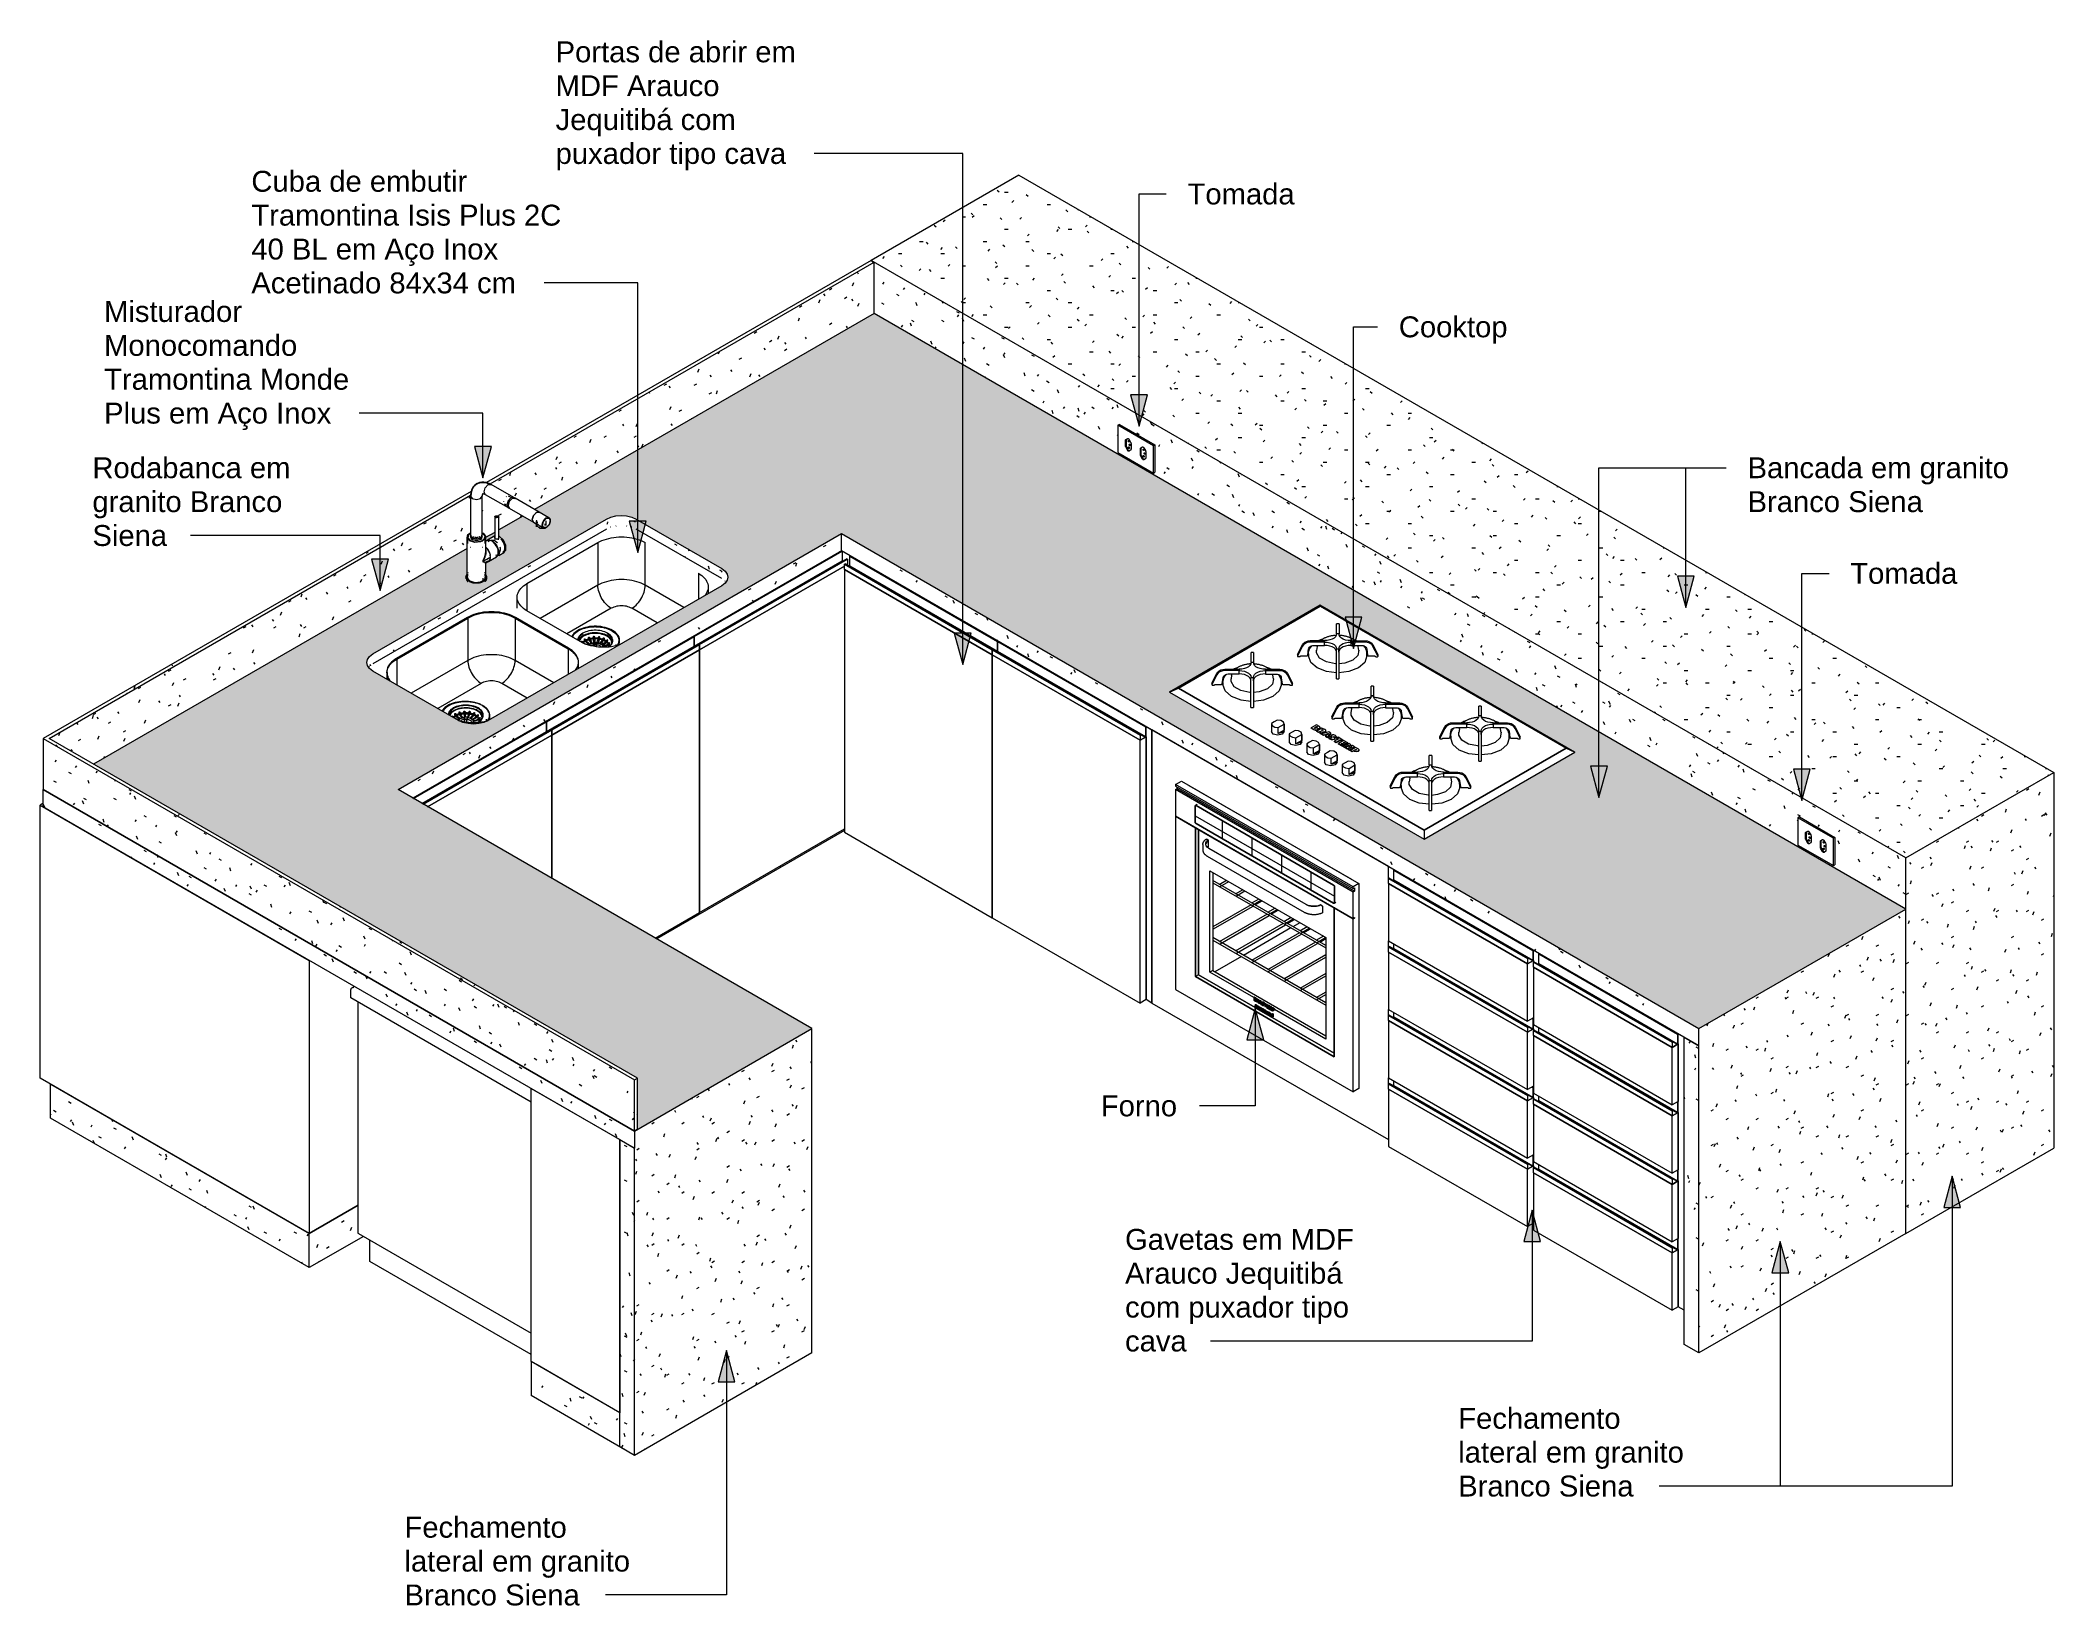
# Model space of a CAD drawing. Header units: millimetres. Extents: x -8593 to 4290, y -4897 to 11072.
# Drawn here: x -526 to 4290, y -4897 to -1153 of the extents above.
import ezdxf

# ---------------------------------------------------------------- set-up
doc = ezdxf.new("R2010")
doc.units = ezdxf.units.MM
for name, color, linetype, lineweight in [('E-ELEC-EQPM', 71, 'Continuous', 9), ('E-ELEC-FIXT', 91, 'Continuous', 9), ('G-ANNO-TEXT', 231, 'Continuous', 9), ('G-IMPT', 8, 'Continuous', 9), ('I-FURN', 30, 'Continuous', 9)]:
    doc.layers.add(name, color=color, linetype=linetype, lineweight=lineweight)
doc.styles.add('Arial', font='arial.ttf', dxfattribs={"height": 50})
pattern_1 = [(30, (864.957, -2666.09), (143.684, 124.434), [6.844, -117.59, 6.844, -781.239]), (30, (864.957, -2666.09), (143.684, 124.434), [-131.278, -117.59, 6.844, -242.024, -414.78]), (30, (864.957, -2666.09), (143.684, 124.434), [-497.736, 6.844, -117.59, 6.844, -283.502]), (30, (864.957, -2666.09), (143.684, 124.434), [-629.014, -76.112, 6.844, -200.546]), (125.104, (918.838, -2614.24), (-102.9507, 63.5061), [5.153, -88.544, -593.415]), (125.104, (918.838, -2614.24), (-102.9507, 63.5061), [-93.697, 5.153, -88.544, -499.718]), (125.104, (918.838, -2614.24), (-102.9507, 63.5061), [-187.394, 5.153, -182.241, -312.324]), (125.104, (918.838, -2614.24), (-102.9507, 63.5061), [-374.788, 5.153, -88.544, -218.626]), (125.104, (918.838, -2614.24), (-102.9507, 63.5061), [-468.485, 5.153, -57.311, -156.162]), (125.104, (918.838, -2614.24), (-102.9507, 63.5061), [-530.95, 5.153, -151.008]), (248.794, (936.8, -2520.916), (-40.73367, -187.94098), [8.193, -140.765, -943.402]), (248.794, (936.8, -2520.916), (-40.73367, -187.94098), [-148.958, 8.193, -140.765, -794.444]), (248.794, (936.8, -2520.916), (-40.73367, -187.94098), [-297.916, 8.193, -289.724, -496.527]), (248.794, (936.8, -2520.916), (-40.73367, -187.94098), [-595.833, 8.193, -140.765, -347.569]), (248.794, (936.8, -2520.916), (-40.73367, -187.94098), [-744.791, 8.193, -91.113, -248.264]), (248.794, (936.8, -2520.916), (-40.73367, -187.94098), [-844.096, 8.193, -240.071])]
pattern_2 = [(330, (3397.774, -2378.274), (143.684, -41.478), [6.844, -117.59, 6.844, -781.239]), (330, (3397.774, -2378.274), (143.684, -41.478), [-131.278, -117.59, 6.844, -242.024, -414.78]), (330, (3397.774, -2378.274), (143.684, -41.478), [-497.736, 6.844, -117.59, 6.844, -283.502]), (330, (3397.774, -2378.274), (143.684, -41.478), [-629.014, -76.112, 6.844, -200.546]), (111.206, (3451.656, -2388.644), (-102.95035, 182.3835), [8.193, -140.765, -943.402]), (111.206, (3451.656, -2388.644), (-102.95035, 182.3835), [-148.958, 8.193, -140.765, -794.444]), (111.206, (3451.656, -2388.644), (-102.95035, 182.3835), [-297.916, 8.193, -289.724, -496.527]), (111.206, (3451.656, -2388.644), (-102.95035, 182.3835), [-595.833, 8.193, -140.765, -347.569]), (111.206, (3451.656, -2388.644), (-102.95035, 182.3835), [-744.791, 8.193, -91.113, -248.264]), (111.206, (3451.656, -2388.644), (-102.95035, 182.3835), [-844.096, 8.193, -240.071]), (234.896, (3469.616, -2316.057), (-40.7338, -140.906), [5.153, -88.544, -593.415]), (234.896, (3469.616, -2316.057), (-40.7338, -140.906), [-93.697, 5.153, -88.544, -499.718]), (234.896, (3469.616, -2316.057), (-40.7338, -140.906), [-187.394, 5.153, -182.241, -312.324]), (234.896, (3469.616, -2316.057), (-40.7338, -140.906), [-374.788, 5.153, -88.544, -218.626]), (234.896, (3469.616, -2316.057), (-40.7338, -140.906), [-468.485, 5.153, -57.311, -156.162]), (234.896, (3469.616, -2316.057), (-40.7338, -140.906), [-530.95, 5.153, -151.008])]
pattern_3 = [(30, (1925.617, -3278.462), (143.684, 124.434), [6.844, -117.59, 6.844, -781.239]), (30, (1925.617, -3278.462), (143.684, 124.434), [-131.278, -117.59, 6.844, -242.024, -414.78]), (30, (1925.617, -3278.462), (143.684, 124.434), [-497.736, 6.844, -117.59, 6.844, -283.502]), (30, (1925.617, -3278.462), (143.684, 124.434), [-629.014, -76.112, 6.844, -200.546]), (125.104, (1979.5, -3226.614), (-102.9507, 63.5061), [5.153, -88.544, -593.415]), (125.104, (1979.5, -3226.614), (-102.9507, 63.5061), [-93.697, 5.153, -88.544, -499.718]), (125.104, (1979.5, -3226.614), (-102.9507, 63.5061), [-187.394, 5.153, -182.241, -312.324]), (125.104, (1979.5, -3226.614), (-102.9507, 63.5061), [-374.788, 5.153, -88.544, -218.626]), (125.104, (1979.5, -3226.614), (-102.9507, 63.5061), [-468.485, 5.153, -57.311, -156.162]), (125.104, (1979.5, -3226.614), (-102.9507, 63.5061), [-530.95, 5.153, -151.008]), (248.794, (1997.46, -3133.29), (-40.73367, -187.94098), [8.193, -140.765, -943.402]), (248.794, (1997.46, -3133.29), (-40.73367, -187.94098), [-148.958, 8.193, -140.765, -794.444]), (248.794, (1997.46, -3133.29), (-40.73367, -187.94098), [-297.916, 8.193, -289.724, -496.527]), (248.794, (1997.46, -3133.29), (-40.73367, -187.94098), [-595.833, 8.193, -140.765, -347.569]), (248.794, (1997.46, -3133.29), (-40.73367, -187.94098), [-744.791, 8.193, -91.113, -248.264]), (248.794, (1997.46, -3133.29), (-40.73367, -187.94098), [-844.096, 8.193, -240.071])]
pattern_4 = [(330, (1912.85, -3235.596), (143.684, -41.478), [6.844, -117.59, 6.844, -781.239]), (330, (1912.85, -3235.596), (143.684, -41.478), [-131.278, -117.59, 6.844, -242.024, -414.78]), (330, (1912.85, -3235.596), (143.684, -41.478), [-497.736, 6.844, -117.59, 6.844, -283.502]), (330, (1912.85, -3235.596), (143.684, -41.478), [-629.014, -76.112, 6.844, -200.546]), (111.206, (1966.73, -3245.965), (-102.95035, 182.3835), [8.193, -140.765, -943.402]), (111.206, (1966.73, -3245.965), (-102.95035, 182.3835), [-148.958, 8.193, -140.765, -794.444]), (111.206, (1966.73, -3245.965), (-102.95035, 182.3835), [-297.916, 8.193, -289.724, -496.527]), (111.206, (1966.73, -3245.965), (-102.95035, 182.3835), [-595.833, 8.193, -140.765, -347.569]), (111.206, (1966.73, -3245.965), (-102.95035, 182.3835), [-744.791, 8.193, -91.113, -248.264]), (111.206, (1966.73, -3245.965), (-102.95035, 182.3835), [-844.096, 8.193, -240.071]), (234.896, (1984.69, -3173.38), (-40.7338, -140.906), [5.153, -88.544, -593.415]), (234.896, (1984.69, -3173.38), (-40.7338, -140.906), [-93.697, 5.153, -88.544, -499.718]), (234.896, (1984.69, -3173.38), (-40.7338, -140.906), [-187.394, 5.153, -182.241, -312.324]), (234.896, (1984.69, -3173.38), (-40.7338, -140.906), [-374.788, 5.153, -88.544, -218.626]), (234.896, (1984.69, -3173.38), (-40.7338, -140.906), [-468.485, 5.153, -57.311, -156.162]), (234.896, (1984.69, -3173.38), (-40.7338, -140.906), [-530.95, 5.153, -151.008])]
pattern_5 = [(0, (1882.11, -4244.547), (203.2, 29.329), [8.382, -144.018, 8.382, -144.018, -812.8]), (0, (1882.11, -4244.547), (203.2, 29.329), [-304.8, 8.382, -296.418, 8.382, -144.018, -355.6]), (0, (1882.11, -4244.547), (203.2, 29.329), [-762, 8.382, -93.218, 8.382, -245.618]), (135, (1958.31, -4229.883), (-145.594, 86.93524), [5.927, -101.836, 5.927, -676.572]), (135, (1958.31, -4229.883), (-145.594, 86.93524), [-113.69, -101.836, 5.927, -209.599, -359.21]), (135, (1958.31, -4229.883), (-145.594, 86.93524), [-431.052, 5.927, -101.836, 5.927, -245.52]), (135, (1958.31, -4229.883), (-145.594, 86.93524), [-544.742, -65.915, 5.927, -173.678]), (225, (1983.71, -4171.224), (-57.60587, -116.2646), [5.927, -101.836, 5.927, -676.572]), (225, (1983.71, -4171.224), (-57.60587, -116.2646), [-113.69, -101.836, 5.927, -209.599, -359.21]), (225, (1983.71, -4171.224), (-57.60587, -116.2646), [-431.052, 5.927, -101.836, 5.927, -245.52]), (225, (1983.71, -4171.224), (-57.60587, -116.2646), [-544.742, -65.915, 5.927, -173.678])]
pattern_6 = [(330, (3892.75, -2092.5), (143.684, -41.478), [6.844, -117.59, 6.844, -781.239]), (330, (3892.75, -2092.5), (143.684, -41.478), [-131.278, -117.59, 6.844, -242.024, -414.78]), (330, (3892.75, -2092.5), (143.684, -41.478), [-497.736, 6.844, -117.59, 6.844, -283.502]), (330, (3892.75, -2092.5), (143.684, -41.478), [-629.014, -76.112, 6.844, -200.546]), (111.206, (3946.63, -2102.87), (-102.95035, 182.3835), [8.193, -140.765, -943.402]), (111.206, (3946.63, -2102.87), (-102.95035, 182.3835), [-148.958, 8.193, -140.765, -794.444]), (111.206, (3946.63, -2102.87), (-102.95035, 182.3835), [-297.916, 8.193, -289.724, -496.527]), (111.206, (3946.63, -2102.87), (-102.95035, 182.3835), [-595.833, 8.193, -140.765, -347.569]), (111.206, (3946.63, -2102.87), (-102.95035, 182.3835), [-744.791, 8.193, -91.113, -248.264]), (111.206, (3946.63, -2102.87), (-102.95035, 182.3835), [-844.096, 8.193, -240.071]), (234.896, (3964.59, -2030.283), (-40.7338, -140.906), [5.153, -88.544, -593.415]), (234.896, (3964.59, -2030.283), (-40.7338, -140.906), [-93.697, 5.153, -88.544, -499.718]), (234.896, (3964.59, -2030.283), (-40.7338, -140.906), [-187.394, 5.153, -182.241, -312.324]), (234.896, (3964.59, -2030.283), (-40.7338, -140.906), [-374.788, 5.153, -88.544, -218.626]), (234.896, (3964.59, -2030.283), (-40.7338, -140.906), [-468.485, 5.153, -57.311, -156.162]), (234.896, (3964.59, -2030.283), (-40.7338, -140.906), [-530.95, 5.153, -151.008])]

msp = doc.modelspace()

# ---------------------------------------------------------------- texts
at = {"layer": 'G-ANNO-TEXT', "color": 7, "char_height": 50, "attachment_point": 1, "style": 'Arial'}
for s, insert, width in [('Portas de abrir em ', (706.9, -1155.9), 735.548), ('MDF Arauco ', (706.9, -1236.9), 507.067), ('Jequitibá com ', (706.9, -1318), 561.181), ('puxador tipo cava', (706.9, -1399), 687.447), ('Cuba de embutir ', (-20.8, -1465.5), 663.396), ('Tomada', (2218.2, -1495.8), 316.667), ('Tramontina Isis Plus 2C ', (-20.8, -1546.5), 945.991), ('40 BL em Aço Inox ', (-20.8, -1627.6), 757.595), ('Acetinado 84x34 cm', (-20.8, -1708.6), 787.658), ('Misturador ', (-373, -1776.9), 430.907), ('Cooktop', (2723.5, -1813.6), 322.679), ('Monocomando ', (-373, -1858), 595.253), ('Tramontina Monde ', (-373, -1939), 747.574), ('Plus em Aço Inox', (-373, -2020), 677.426), ('Rodabanca em ', (-400.9, -2150.6), 611.287), ('Bancada em granito ', (3557.5, -2150.6), 799.683), ('granito Branco ', (-400.9, -2231.7), 587.236), ('Branco Siena', (3557.5, -2231.7), 521.097), ('Siena', (-400.9, -2312.7), 222.468), ('Tomada', (3803.2, -2403.2), 316.667), ('Forno', (2010.8, -3676.8), 224.472), ('Gavetas em MDF ', (2068.8, -3996.1), 701.477), ('Arauco Jequitibá ', (2068.8, -4077.1), 671.413), ('com puxador tipo ', (2068.8, -4158.1), 689.451), ('cava', (2068.8, -4239.2), 186.392), ('Fechamento ', (2865.6, -4424.1), 505.063), ('lateral em granito ', (2865.6, -4505.1), 693.46), ('Branco Siena', (2865.6, -4586.1), 521.097), ('Fechamento ', (345.4, -4684.6), 505.063), ('lateral em granito ', (345.4, -4765.6), 693.46), ('Branco Siena', (345.4, -4846.6), 521.097)]:
    msp.add_mtext(s, dxfattribs=dict(at, insert=insert, width=width))

# ---------------------------------------------------------------- blocks, each defined once
blk = doc.blocks.new('FP_3-Ortogonal 3D Copiar 1')
at = {"layer": 'I-FURN'}
for p, q in [((-15938.1, -2645.8), (-15937.7, -2646.5)), ((-15937.7, -2646.5), (-15937.4, -2647.3)), ((-15937.4, -2647.3), (-15937, -2648.1)), ((-15937, -2648.1), (-15936.6, -2648.9)), ((-15936.6, -2648.9), (-15936.2, -2649.7))]:
    blk.add_line(p, q, dxfattribs=at)
blk = doc.blocks.new('FP_4-Ortogonal 3D Copiar 1')
at = {"layer": 'I-FURN'}
for p, q in [((-15370.4, -2310.6), (-15369.8, -2309.1)), ((-15369.8, -2309.1), (-15369.3, -2307.6)), ((-15369.3, -2307.6), (-15368.7, -2306.1)), ((-15368.7, -2306.1), (-15368.1, -2304.7)), ((-15302.9, -2305.6), (-15307.3, -2303.4))]:
    blk.add_line(p, q, dxfattribs=at)
blk = doc.blocks.new('FP_5-Ortogonal 3D Copiar 1')
at = {"layer": 'I-FURN'}
blk.add_line((-15095.1, -2425.7), (-15097.8, -2424), dxfattribs=at)
blk = doc.blocks.new('Cooktop a Gás 5 Bocas 1 - Único-4668279-Ortogonal 3D Copiar 1')
at = {"layer": 'E-ELEC-EQPM'}
for p, q in [((-13664.7, -2504.4), (-14025.4, -2712.6)), ((-14004.2, -2702.8), (-13664.7, -2506.8)), ((-13664.7, -2506.8), (-14004.2, -2702.8)), ((-13664.7, -2506.8), (-13664.7, -2504.4)), ((-13055.8, -2856), (-13664.7, -2504.4)), ((-13664.7, -2506.8), (-13077, -2846.2)), ((-13077, -2846.2), (-13664.7, -2506.8)), ((-13620, -2549.3), (-13626, -2549.3)), ((-13719.4, -2622.2), (-13707.5, -2599.2)), ((-13688.9, -2589.1), (-13654.5, -2589.1)), ((-13654.5, -2592.6), (-13688.9, -2592.6)), ((-13654.5, -2589.1), (-13654.5, -2592.6)), ((-13654.5, -2589.1), (-13654.5, -2592.6)), ((-13654.5, -2600.6), (-13654.5, -2592.6)), ((-13654.5, -2600.5), (-13654.5, -2592.6)), ((-13620.1, -2572.7), (-13626.1, -2572.7)), ((-13626, -2572.8), (-13626, -2553)), ((-13620, -2572.8), (-13626, -2572.8)), ((-13620, -2553), (-13620, -2572.8)), ((-13620, -2572.8), (-13620, -2574)), ((-13591.8, -2592.6), (-13591.8, -2589.1)), ((-13591.8, -2589.3), (-13557.4, -2589.3)), ((-13591.8, -2592.6), (-13591.8, -2589.3)), ((-13557.4, -2592.8), (-13591.8, -2592.8)), ((-13591.8, -2592.8), (-13591.8, -2600.8)), ((-13538.8, -2599.4), (-13526.8, -2622.4)), ((-13824.5, -2641.1), (-13830.5, -2641.1)), ((-13824.4, -2617.6), (-13830.4, -2617.6)), ((-13830.4, -2641.2), (-13830.4, -2621.3)), ((-13824.4, -2641.2), (-13830.4, -2641.2)), ((-13824.4, -2621.3), (-13824.4, -2641.2)), ((-13824.4, -2641.2), (-13824.4, -2642.4)), ((-13719.6, -2622.6), (-13719.6, -2626.1)), ((-13719.5, -2622.5), (-13719.4, -2622.2)), ((-13707.5, -2602.6), (-13719.4, -2625.6)), ((-13718.1, -2627.3), (-13714.3, -2627.3)), ((-13713.1, -2626.9), (-13712.2, -2626)), ((-13711, -2625.5), (-13697.2, -2625.5)), ((-13694.7, -2623.7), (-13692.7, -2609.1)), ((-13693.1, -2620.9), (-13693.1, -2625.7)), ((-13681, -2600.6), (-13654.5, -2600.6)), ((-13672.4, -2603.3), (-13673.9, -2612.4)), ((-13626.3, -2628.9), (-13626.3, -2609.1)), ((-13626.3, -2609.1), (-13620.3, -2609.1)), ((-13626.1, -2608.9), (-13620.1, -2608.9)), ((-13620.3, -2609.1), (-13620.3, -2628.9)), ((-13620.1, -2616.9), (-13620.1, -2608.9)), ((-13591.8, -2600.8), (-13565.3, -2600.8)), ((-13572.3, -2612.4), (-13573.9, -2603.3)), ((-13553.6, -2609.3), (-13551.6, -2623.9)), ((-13553.1, -2625.7), (-13553.1, -2620.9)), ((-13549.1, -2625.7), (-13535.2, -2625.7)), ((-13526.8, -2625.8), (-13538.8, -2602.8)), ((-13534.1, -2626.2), (-13533.1, -2627.1)), ((-13532, -2627.5), (-13528.2, -2627.5)), ((-13526.8, -2622.4), (-13526.7, -2622.7)), ((-13526.7, -2626.3), (-13526.7, -2622.8)), ((-13924, -2691), (-13924, -2694.5)), ((-13923.9, -2690.8), (-13923.8, -2690.5)), ((-13923.8, -2690.5), (-13911.9, -2667.5)), ((-13911.9, -2671), (-13923.8, -2694)), ((-13922.5, -2695.7), (-13918.7, -2695.7)), ((-13917.5, -2695.2), (-13916.6, -2694.3)), ((-13915.4, -2693.9), (-13901.6, -2693.9)), ((-13899.1, -2692.1), (-13897.1, -2677.5)), ((-13897.5, -2689.2), (-13897.5, -2694.1)), ((-13893.3, -2657.5), (-13858.9, -2657.5)), ((-13858.9, -2660.9), (-13893.3, -2660.9)), ((-13885.4, -2668.9), (-13858.9, -2668.9)), ((-13876.8, -2671.6), (-13878.3, -2680.7)), ((-13858.9, -2657.5), (-13858.9, -2660.9)), ((-13858.9, -2657.5), (-13858.9, -2660.9)), ((-13858.9, -2668.9), (-13858.9, -2660.9)), ((-13858.9, -2668.9), (-13858.9, -2660.9)), ((-13830.7, -2697.3), (-13830.7, -2677.4)), ((-13830.7, -2677.4), (-13824.7, -2677.4)), ((-13830.5, -2677.3), (-13824.5, -2677.3)), ((-13824.7, -2677.4), (-13824.7, -2697.3)), ((-13824.5, -2685.3), (-13824.5, -2677.3)), ((-13796.2, -2660.9), (-13796.2, -2657.5)), ((-13796.2, -2657.7), (-13761.8, -2657.7)), ((-13796.2, -2660.9), (-13796.2, -2657.7)), ((-13761.8, -2661.1), (-13796.2, -2661.1)), ((-13796.2, -2661.1), (-13796.2, -2669.1)), ((-13796.2, -2669.1), (-13769.7, -2669.1)), ((-13776.7, -2680.7), (-13778.3, -2671.6)), ((-13758, -2677.7), (-13756, -2692.3)), ((-13757.5, -2694.1), (-13757.5, -2689.2)), ((-13753.5, -2694.1), (-13739.6, -2694.1)), ((-13743.2, -2667.7), (-13731.2, -2690.7)), ((-13731.2, -2694.2), (-13743.2, -2671.2)), ((-13738.5, -2694.5), (-13737.5, -2695.4)), ((-13736.4, -2695.9), (-13732.6, -2695.9)), ((-13731.2, -2690.7), (-13731.1, -2691)), ((-13731.1, -2694.7), (-13731.1, -2691.2)), ((-13626.3, -2679.6), (-13626.3, -2649.7)), ((-13626.3, -2680.8), (-13620.3, -2680.8)), ((-13620.3, -2649.7), (-13620.3, -2679.6)), ((-14025.4, -2712.6), (-14004.2, -2702.8)), ((-14025.4, -2712.6), (-13416.4, -3064.2)), ((-13416.4, -3042.1), (-14004.2, -2702.8)), ((-14004.2, -2702.8), (-13416.4, -3042.1)), ((-13830.7, -2747.9), (-13830.7, -2718)), ((-13824.7, -2718), (-13824.7, -2747.9)), ((-13606.3, -2737.9), (-13571.9, -2737.9)), ((-13571.9, -2741.3), (-13606.3, -2741.3)), ((-13571.9, -2737.9), (-13571.9, -2741.3)), ((-13571.9, -2737.9), (-13571.9, -2741.3)), ((-13571.9, -2749.3), (-13571.9, -2741.3)), ((-13571.9, -2749.3), (-13571.9, -2741.3)), ((-13537.6, -2721.5), (-13543.6, -2721.5)), ((-13537.4, -2698), (-13543.4, -2698)), ((-13543.4, -2721.6), (-13543.4, -2701.7)), ((-13537.4, -2721.6), (-13543.4, -2721.6)), ((-13537.4, -2701.7), (-13537.4, -2721.6)), ((-13537.4, -2721.6), (-13537.4, -2722.8)), ((-13509.2, -2741.3), (-13509.2, -2737.9)), ((-13509.2, -2738.1), (-13474.8, -2738.1)), ((-13509.2, -2741.3), (-13509.2, -2738.1)), ((-13474.8, -2741.5), (-13509.2, -2741.5)), ((-13509.2, -2741.5), (-13509.2, -2749.5)), ((-13830.7, -2749.1), (-13824.7, -2749.1)), ((-13774.7, -2783.4), (-13781.7, -2787.4)), ((-13781.7, -2787.4), (-13781.7, -2801.8)), ((-13781.7, -2788.1), (-13781.7, -2806.6)), ((-13767.7, -2779.4), (-13774.7, -2783.4)), ((-13765.4, -2796.9), (-13758.4, -2792.8)), ((-13758.4, -2792.8), (-13751.4, -2788.8)), ((-13751.4, -2788.8), (-13751.4, -2803.2)), ((-13751.3, -2806.6), (-13751.3, -2788.1)), ((-13674.1, -2790.4), (-13686.5, -2797.5)), ((-13666.9, -2794.5), (-13674.1, -2790.4)), ((-13637, -2771.2), (-13636.9, -2770.9)), ((-13637, -2771.4), (-13637, -2774.9)), ((-13636.9, -2770.9), (-13624.9, -2747.9)), ((-13624.9, -2751.4), (-13636.9, -2774.4)), ((-13635.5, -2776.1), (-13631.7, -2776.1)), ((-13630.6, -2775.7), (-13629.6, -2774.7)), ((-13628.5, -2774.3), (-13614.6, -2774.3)), ((-13612.1, -2772.5), (-13610.1, -2757.9)), ((-13610.6, -2769.7), (-13610.6, -2774.5)), ((-13598.4, -2749.3), (-13571.9, -2749.3)), ((-13589.8, -2752), (-13591.4, -2761.1)), ((-13543.8, -2777.7), (-13543.8, -2757.8)), ((-13543.8, -2757.8), (-13537.8, -2757.8)), ((-13543.6, -2757.7), (-13537.6, -2757.7)), ((-13537.8, -2757.8), (-13537.8, -2777.7)), ((-13537.6, -2765.7), (-13537.6, -2757.7)), ((-13509.2, -2749.5), (-13482.7, -2749.5)), ((-13489.8, -2761.1), (-13491.3, -2752)), ((-13471.1, -2758.1), (-13469, -2772.7)), ((-13470.6, -2774.5), (-13470.6, -2769.7)), ((-13466.5, -2774.5), (-13452.7, -2774.5)), ((-13456.2, -2748.1), (-13444.3, -2771.1)), ((-13444.3, -2774.6), (-13456.2, -2751.6)), ((-13451.5, -2774.9), (-13450.6, -2775.9)), ((-13449.4, -2776.3), (-13445.7, -2776.3)), ((-13444.3, -2771.1), (-13444.2, -2771.4)), ((-13444.2, -2775.1), (-13444.2, -2771.6)), ((-13348.6, -2785.6), (-13314.2, -2785.6)), ((-13314.2, -2789), (-13348.6, -2789)), ((-13314.2, -2785.6), (-13314.2, -2789)), ((-13314.2, -2785.6), (-13314.2, -2789)), ((-13314.2, -2797), (-13314.2, -2789)), ((-13314.2, -2797), (-13314.2, -2789)), ((-13279.9, -2769.2), (-13285.9, -2769.2)), ((-13279.7, -2745.7), (-13285.7, -2745.7)), ((-13285.7, -2769.3), (-13285.7, -2749.4)), ((-13279.7, -2769.3), (-13285.7, -2769.3)), ((-13279.7, -2749.4), (-13279.7, -2769.3)), ((-13279.7, -2769.3), (-13279.7, -2770.5)), ((-13251.5, -2789), (-13251.5, -2785.6)), ((-13251.5, -2785.8), (-13217.1, -2785.8)), ((-13251.5, -2789), (-13251.5, -2785.8)), ((-13217.1, -2789.2), (-13251.5, -2789.2)), ((-13251.5, -2789.2), (-13251.5, -2797.2)), ((-13765.4, -2811.2), (-13765.4, -2796.9)), ((-13751.4, -2803.2), (-13765.4, -2811.2)), ((-13751.3, -2806.6), (-13755.8, -2812.8)), ((-13739.3, -2812.6), (-13739.3, -2831.1)), ((-13732.2, -2807.9), (-13739.2, -2811.9)), ((-13739.2, -2811.9), (-13739.2, -2826.3)), ((-13725.2, -2803.9), (-13732.2, -2807.9)), ((-13722.9, -2821.4), (-13715.9, -2817.3)), ((-13722.9, -2835.7), (-13722.9, -2821.4)), ((-13708.9, -2827.6), (-13722.9, -2835.7)), ((-13715.9, -2817.3), (-13708.9, -2813.3)), ((-13708.9, -2831.1), (-13713.3, -2837.3)), ((-13708.9, -2831.1), (-13708.9, -2812.6)), ((-13708.9, -2813.3), (-13708.9, -2827.6)), ((-13690.2, -2832.2), (-13697.2, -2836.2)), ((-13697.2, -2836.2), (-13697.2, -2850.6)), ((-13697.2, -2836.9), (-13697.2, -2855.3)), ((-13683.2, -2828.1), (-13690.2, -2832.2)), ((-13686.5, -2797.5), (-13679.9, -2801.3)), ((-13686.5, -2798.8), (-13686.5, -2797.5)), ((-13679.9, -2802.6), (-13686.5, -2798.8)), ((-13679.9, -2801.3), (-13678, -2802.2)), ((-13679.9, -2802.6), (-13679.9, -2801.3)), ((-13678, -2803.5), (-13679.9, -2802.6)), ((-13679.7, -2798.1), (-13677.5, -2796.8)), ((-13677.8, -2799.2), (-13679.7, -2798.1)), ((-13677.5, -2798.1), (-13678.5, -2798.7)), ((-13678, -2802.2), (-13676.2, -2802.8)), ((-13678, -2803.5), (-13678, -2802.2)), ((-13676.2, -2804.1), (-13678, -2803.5)), ((-13676.1, -2799.8), (-13677.8, -2799.2)), ((-13677.5, -2796.8), (-13675.6, -2797.9)), ((-13677.5, -2798.1), (-13677.5, -2796.8)), ((-13675.9, -2799), (-13677.5, -2798.1)), ((-13676.2, -2802.8), (-13673.7, -2802.8)), ((-13676.2, -2804.1), (-13676.2, -2802.8)), ((-13673.7, -2804.1), (-13676.2, -2804.1)), ((-13675.6, -2797.9), (-13676.1, -2799.8)), ((-13675.1, -2795.4), (-13673.1, -2794.3)), ((-13673.4, -2796.3), (-13675.1, -2795.4)), ((-13673.1, -2795.6), (-13673.9, -2796.1)), ((-13673.9, -2841.6), (-13666.9, -2837.5)), ((-13673.7, -2802.8), (-13671.5, -2802.1)), ((-13673.7, -2804.1), (-13673.7, -2802.8)), ((-13671.5, -2803.4), (-13673.7, -2804.1)), ((-13672, -2796.9), (-13673.4, -2796.3)), ((-13673.1, -2794.3), (-13671.5, -2795.2)), ((-13673.1, -2795.6), (-13673.1, -2794.3)), ((-13671.8, -2796.3), (-13673.1, -2795.6)), ((-13660.7, -2798.1), (-13673.1, -2805.3)), ((-13673.1, -2805.3), (-13669.2, -2807.5)), ((-13673.1, -2806.6), (-13673.1, -2805.3)), ((-13669.2, -2808.8), (-13673.1, -2806.6)), ((-13671.5, -2795.2), (-13672, -2796.9)), ((-13671.5, -2802.1), (-13670.2, -2800.6)), ((-13670.2, -2801.9), (-13671.5, -2803.4)), ((-13671.5, -2803.4), (-13671.5, -2802.1)), ((-13670.2, -2800.6), (-13671.1, -2798.8)), ((-13671.1, -2798.8), (-13668.8, -2799.2)), ((-13668.8, -2800.5), (-13670.4, -2800.2)), ((-13670.2, -2801.9), (-13670.2, -2800.6)), ((-13669.2, -2807.5), (-13663.4, -2805.6)), ((-13663.9, -2807.1), (-13669.2, -2808.8)), ((-13669.2, -2808.8), (-13669.2, -2807.5)), ((-13668.8, -2799.2), (-13666.2, -2798.5)), ((-13668.8, -2800.5), (-13668.8, -2799.2)), ((-13666.2, -2799.8), (-13668.8, -2800.5)), ((-13665, -2796.6), (-13666.9, -2794.5)), ((-13666.9, -2837.5), (-13666.9, -2851.9)), ((-13666.8, -2855.3), (-13666.8, -2836.9)), ((-13666.2, -2798.5), (-13665, -2796.6)), ((-13665, -2797.9), (-13666.2, -2799.8)), ((-13666.2, -2799.8), (-13666.2, -2798.5)), ((-13663.6, -2806.5), (-13665.3, -2809.7)), ((-13665.3, -2809.7), (-13660.9, -2812.3)), ((-13665.3, -2811.1), (-13665.3, -2809.7)), ((-13660.9, -2813.6), (-13665.3, -2811.1)), ((-13665, -2797.9), (-13665, -2796.6)), ((-13663.4, -2805.6), (-13663.6, -2806.5)), ((-13661.9, -2803.3), (-13659.7, -2802)), ((-13660.3, -2804.2), (-13661.9, -2803.3)), ((-13660.9, -2812.3), (-13659.6, -2806.9)), ((-13644.3, -2807.5), (-13660.9, -2812.3)), ((-13660.9, -2812.3), (-13656.8, -2814.7)), ((-13660.9, -2812.3), (-13660.9, -2813.6)), ((-13660.9, -2813.6), (-13660.9, -2812.3)), ((-13656.8, -2816), (-13660.9, -2813.6)), ((-13659.7, -2803.3), (-13660.8, -2803.9)), ((-13654.3, -2801.8), (-13660.7, -2798.1)), ((-13659.6, -2808.2), (-13660.6, -2812.2)), ((-13658.1, -2803), (-13660.3, -2804.2)), ((-13659.7, -2802), (-13658.1, -2803)), ((-13659.7, -2803.3), (-13659.7, -2802)), ((-13659.2, -2803.6), (-13659.7, -2803.3)), ((-13659.6, -2806.9), (-13657.8, -2807.4)), ((-13659.6, -2806.9), (-13659.6, -2808.2)), ((-13657.8, -2808.7), (-13659.6, -2808.2)), ((-13657.8, -2807.4), (-13655.3, -2807.4)), ((-13657.8, -2808.7), (-13657.8, -2807.4)), ((-13655.3, -2808.7), (-13657.8, -2808.7)), ((-13656.8, -2814.7), (-13654.3, -2813.9)), ((-13656.8, -2816), (-13656.8, -2814.7)), ((-13654.3, -2815.2), (-13656.8, -2816)), ((-13655.3, -2807.4), (-13653, -2806.6)), ((-13655.3, -2808.7), (-13655.3, -2807.4)), ((-13653, -2807.9), (-13655.3, -2808.7)), ((-13651.9, -2803.5), (-13654.3, -2801.8)), ((-13654.3, -2813.9), (-13650.3, -2816.2)), ((-13654.3, -2815.2), (-13654.3, -2813.9)), ((-13651.1, -2817), (-13654.3, -2815.2)), ((-13653, -2806.6), (-13651.5, -2805.1)), ((-13651.5, -2806.4), (-13653, -2807.9)), ((-13653, -2806.6), (-13653, -2807.9)), ((-13651.5, -2805.1), (-13651.9, -2803.5)), ((-13650.3, -2816.2), (-13651.7, -2817.6)), ((-13651.7, -2817.6), (-13647.5, -2820)), ((-13651.7, -2818.9), (-13651.7, -2817.6)), ((-13647.5, -2821.3), (-13651.7, -2818.9)), ((-13651.5, -2806.4), (-13651.5, -2805.1)), ((-13650.6, -2812.6), (-13645, -2810.8)), ((-13648.1, -2814.1), (-13650.6, -2812.6)), ((-13646.8, -2812.7), (-13649.1, -2813.5)), ((-13645, -2810.8), (-13648.1, -2814.1)), ((-13647.5, -2820), (-13639.3, -2810.4)), ((-13639.3, -2811.7), (-13647.5, -2821.3)), ((-13647.5, -2821.3), (-13647.5, -2820)), ((-13642.9, -2817.9), (-13644.7, -2820.5)), ((-13644.7, -2820.5), (-13641.6, -2823.7)), ((-13644.7, -2821.8), (-13644.7, -2820.5)), ((-13641.6, -2825.1), (-13644.7, -2821.8)), ((-13639.3, -2810.4), (-13644.3, -2807.5)), ((-13638.8, -2820), (-13642.9, -2817.9)), ((-13641.6, -2823.7), (-13638.1, -2825.2)), ((-13641.6, -2823.7), (-13641.6, -2825.1)), ((-13638.1, -2826.5), (-13641.5, -2825.1)), ((-13639.8, -2821.1), (-13638.8, -2820)), ((-13639.1, -2822.4), (-13639.8, -2821.1)), ((-13639.3, -2811.7), (-13639.3, -2810.4)), ((-13638.8, -2821.3), (-13639.3, -2821.9)), ((-13637.6, -2822.8), (-13639.1, -2822.4)), ((-13637.5, -2815.4), (-13638.8, -2817.4)), ((-13638.8, -2817.4), (-13636.8, -2820.3)), ((-13638.8, -2817.4), (-13638.8, -2818.7)), ((-13637.1, -2821.2), (-13638.8, -2818.7)), ((-13638.8, -2821.3), (-13638.8, -2820)), ((-13638.1, -2825.2), (-13634.7, -2825.3)), ((-13638.1, -2826.5), (-13638.1, -2825.2)), ((-13634.7, -2826.6), (-13638.1, -2826.5)), ((-13636.8, -2820.3), (-13637.6, -2822.8)), ((-13635.2, -2814.6), (-13637.5, -2815.4)), ((-13632.2, -2814.8), (-13635.2, -2814.6)), ((-13634.7, -2825.3), (-13631.8, -2824.4)), ((-13634.7, -2826.6), (-13634.7, -2825.3)), ((-13631.8, -2825.7), (-13634.7, -2826.6)), ((-13633, -2818.6), (-13630.6, -2818.2)), ((-13630.6, -2821.3), (-13633, -2818.6)), ((-13628.7, -2816.3), (-13632.2, -2814.8)), ((-13631.5, -2819.6), (-13632, -2819.7)), ((-13631.8, -2824.4), (-13630.4, -2823)), ((-13630.4, -2824.4), (-13631.8, -2825.7)), ((-13631.8, -2824.4), (-13631.8, -2825.7)), ((-13630.6, -2818.2), (-13631.5, -2819.2)), ((-13631.5, -2819.2), (-13627.3, -2821.3)), ((-13631.5, -2820.3), (-13631.5, -2819.2)), ((-13627.3, -2822.6), (-13631.2, -2820.6)), ((-13621.2, -2824.2), (-13630.7, -2829.7)), ((-13630.7, -2829.7), (-13626.8, -2832)), ((-13630.7, -2831), (-13630.7, -2829.7)), ((-13626.8, -2833.3), (-13630.7, -2831)), ((-13630.4, -2823), (-13630.6, -2821.3)), ((-13630.4, -2824.4), (-13630.4, -2823)), ((-13626, -2818.8), (-13628.7, -2816.3)), ((-13627.3, -2821.3), (-13626, -2818.8)), ((-13626, -2820.1), (-13627.3, -2822.6)), ((-13627.3, -2822.6), (-13627.3, -2821.3)), ((-13626.8, -2832), (-13617.3, -2826.5)), ((-13617.3, -2827.8), (-13626.8, -2833.3)), ((-13626.8, -2833.3), (-13626.8, -2832)), ((-13626, -2820.1), (-13626, -2818.8)), ((-13622.2, -2820.3), (-13625.1, -2822)), ((-13625.1, -2822), (-13621.2, -2824.2)), ((-13625.1, -2823.3), (-13625.1, -2822)), ((-13622.4, -2824.9), (-13625.1, -2823.3)), ((-13610.5, -2827), (-13622.2, -2820.3)), ((-13609.1, -2827.9), (-13621.5, -2835.1)), ((-13621.5, -2835.1), (-13611, -2841.1)), ((-13621.5, -2836.4), (-13621.5, -2835.1)), ((-13611, -2842.4), (-13621.5, -2836.4)), ((-13617.3, -2826.5), (-13613.5, -2828.7)), ((-13617.3, -2827.8), (-13617.3, -2826.5)), ((-13613.5, -2830), (-13617.3, -2827.8)), ((-13614.7, -2835.6), (-13612.2, -2834.2)), ((-13608.1, -2839.4), (-13614.7, -2835.6)), ((-13613.5, -2828.7), (-13610.5, -2827)), ((-13610.5, -2828.3), (-13613.5, -2830)), ((-13613.5, -2830), (-13613.5, -2828.7)), ((-13612.2, -2835.5), (-13613.5, -2836.3)), ((-13612.2, -2834.2), (-13606.4, -2837.6)), ((-13612.2, -2835.5), (-13612.2, -2834.2)), ((-13606.4, -2838.9), (-13612.2, -2835.5)), ((-13611, -2841.1), (-13608.1, -2839.4)), ((-13608.1, -2840.7), (-13611, -2842.4)), ((-13610.5, -2827), (-13610.5, -2828.3)), ((-13609.3, -2832.5), (-13608.1, -2831.8)), ((-13603.5, -2835.9), (-13609.3, -2832.5)), ((-13598.8, -2833.8), (-13609.1, -2827.9)), ((-13596.7, -2835.1), (-13609.1, -2842.2)), ((-13608.1, -2831.8), (-13601.8, -2835.5)), ((-13608.1, -2833.1), (-13608.1, -2831.8)), ((-13601.8, -2836.8), (-13608.1, -2833.1)), ((-13608.1, -2840.7), (-13608.1, -2839.4)), ((-13606.4, -2837.6), (-13603.5, -2835.9)), ((-13603.5, -2837.2), (-13606.4, -2838.9)), ((-13606.4, -2838.9), (-13606.4, -2837.6)), ((-13605.9, -2844.1), (-13596.5, -2838.6)), ((-13596.5, -2838.6), (-13603.7, -2845.4)), ((-13603.5, -2837.2), (-13603.5, -2835.9)), ((-13601.8, -2835.5), (-13598.8, -2833.8)), ((-13598.8, -2835.1), (-13601.8, -2836.8)), ((-13601.8, -2836.8), (-13601.8, -2835.5)), ((-13598.8, -2835.1), (-13598.8, -2833.8)), ((-13597.3, -2843.4), (-13591.5, -2838)), ((-13587.9, -2840.1), (-13597.3, -2843.4)), ((-13591.5, -2838), (-13596.7, -2835.1)), ((-13591.5, -2839.3), (-13595, -2842.6)), ((-13591.5, -2839.3), (-13591.5, -2838)), ((-13582.8, -2843.1), (-13587.9, -2840.1)), ((-13543.8, -2828.4), (-13543.8, -2798.5)), ((-13543.8, -2829.5), (-13537.8, -2829.5)), ((-13537.8, -2798.5), (-13537.8, -2828.4)), ((-13379.3, -2818.9), (-13379.2, -2818.6)), ((-13379.3, -2819.1), (-13379.3, -2822.6)), ((-13379.2, -2818.6), (-13367.2, -2795.6)), ((-13367.2, -2799.1), (-13379.2, -2822.1)), ((-13377.8, -2823.8), (-13374, -2823.8)), ((-13372.9, -2823.3), (-13371.9, -2822.4)), ((-13370.8, -2822), (-13356.9, -2822)), ((-13354.4, -2820.2), (-13352.4, -2805.6)), ((-13352.9, -2817.3), (-13352.9, -2822.2)), ((-13340.7, -2797), (-13314.2, -2797)), ((-13332.1, -2799.7), (-13333.7, -2808.8)), ((-13286, -2825.4), (-13286, -2805.5)), ((-13286, -2805.5), (-13280, -2805.5)), ((-13285.9, -2805.4), (-13279.9, -2805.4)), ((-13280, -2805.5), (-13280, -2825.4)), ((-13279.9, -2813.4), (-13279.9, -2805.4)), ((-13251.5, -2797.2), (-13225, -2797.2)), ((-13232.1, -2808.8), (-13233.6, -2799.7)), ((-13213.3, -2805.8), (-13211.3, -2820.4)), ((-13212.9, -2822.2), (-13212.9, -2817.3)), ((-13208.8, -2822.2), (-13195, -2822.2)), ((-13198.5, -2795.8), (-13186.6, -2818.8)), ((-13186.6, -2822.3), (-13198.5, -2799.3)), ((-13193.8, -2822.6), (-13192.9, -2823.5)), ((-13191.7, -2824), (-13187.9, -2824)), ((-13186.6, -2818.8), (-13186.5, -2819.1)), ((-13186.4, -2822.8), (-13186.4, -2819.3)), ((-13680.9, -2845.6), (-13673.9, -2841.6)), ((-13680.9, -2860), (-13680.9, -2845.6)), ((-13666.9, -2851.9), (-13680.9, -2860)), ((-13666.8, -2855.3), (-13671.3, -2861.5)), ((-13647.8, -2856.7), (-13654.8, -2860.7)), ((-13654.8, -2860.7), (-13654.8, -2875.1)), ((-13654.8, -2861.4), (-13654.8, -2879.8)), ((-13640.8, -2852.6), (-13647.8, -2856.7)), ((-13638.5, -2870.1), (-13631.5, -2866.1)), ((-13638.5, -2884.5), (-13638.5, -2870.1)), ((-13624.5, -2876.4), (-13638.5, -2884.5)), ((-13631.5, -2866.1), (-13624.5, -2862)), ((-13624.4, -2879.8), (-13628.9, -2886)), ((-13624.5, -2862), (-13624.5, -2876.4)), ((-13624.4, -2879.8), (-13624.4, -2861.4)), ((-13605.4, -2881.2), (-13612.4, -2885.2)), ((-13612.4, -2885.2), (-13612.4, -2899.6)), ((-13612.4, -2885.9), (-13612.4, -2904.3)), ((-13611, -2842.4), (-13611, -2841.1)), ((-13609.1, -2842.2), (-13605.9, -2844.1)), ((-13609.1, -2843.5), (-13609.1, -2842.2)), ((-13605.9, -2845.4), (-13609.1, -2843.5)), ((-13600.1, -2842), (-13605.9, -2845.4)), ((-13605.9, -2845.4), (-13605.9, -2844.1)), ((-13598.4, -2877.1), (-13605.4, -2881.2)), ((-13603.7, -2845.4), (-13600.6, -2847.1)), ((-13603.7, -2845.4), (-13603.7, -2846.7)), ((-13600.6, -2848.4), (-13603.7, -2846.7)), ((-13600.6, -2847.1), (-13588.9, -2843)), ((-13594.8, -2846.4), (-13600.6, -2848.4)), ((-13600.6, -2848.4), (-13600.6, -2847.1)), ((-13588.9, -2843), (-13598.4, -2848.4)), ((-13598.4, -2848.4), (-13595.2, -2850.2)), ((-13598.4, -2849.7), (-13598.4, -2848.4)), ((-13595.2, -2851.5), (-13598.4, -2849.7)), ((-13595.2, -2850.2), (-13582.8, -2843.1)), ((-13582.8, -2844.4), (-13595.2, -2851.5)), ((-13595.2, -2851.5), (-13595.2, -2850.2)), ((-13580.3, -2844.5), (-13592.8, -2851.6)), ((-13592.8, -2851.6), (-13588.9, -2853.9)), ((-13592.8, -2853), (-13592.8, -2851.6)), ((-13588.9, -2855.2), (-13592.8, -2853)), ((-13589, -2890.6), (-13582, -2886.5)), ((-13588.9, -2853.9), (-13585, -2851.6)), ((-13585, -2853), (-13588.9, -2855.2)), ((-13588.9, -2855.2), (-13588.9, -2853.9)), ((-13585, -2851.6), (-13582.9, -2852.8)), ((-13585, -2853), (-13585, -2851.6)), ((-13582.9, -2854.1), (-13585, -2853)), ((-13582.9, -2852.8), (-13578.3, -2854.1)), ((-13582.9, -2852.8), (-13582.9, -2854.1)), ((-13578.3, -2855.4), (-13582.9, -2854.1)), ((-13582.8, -2844.4), (-13582.8, -2843.1)), ((-13582, -2850), (-13578.4, -2849)), ((-13579.4, -2851.1), (-13582, -2850)), ((-13582, -2904.3), (-13582, -2885.9)), ((-13582, -2886.5), (-13582, -2900.9)), ((-13574, -2848.1), (-13580.3, -2844.5)), ((-13579.1, -2850.5), (-13580.1, -2850.8)), ((-13578.4, -2849), (-13579.4, -2851.1)), ((-13578.3, -2854.1), (-13574, -2852.9)), ((-13578.3, -2855.4), (-13578.3, -2854.1)), ((-13574, -2854.2), (-13578.3, -2855.4)), ((-13572, -2850.5), (-13574, -2848.1)), ((-13574, -2852.9), (-13572, -2850.5)), ((-13572, -2851.9), (-13574, -2854.2)), ((-13574, -2854.2), (-13574, -2852.9)), ((-13572, -2851.9), (-13572, -2850.5)), ((-13077, -2846.2), (-13416.4, -3042.1)), ((-13416.4, -3042.1), (-13077, -2846.2)), ((-13416.4, -3064.2), (-13055.8, -2856)), ((-13398.3, -2887.2), (-13404.3, -2887.2)), ((-13398.1, -2863.7), (-13404.1, -2863.7)), ((-13404.1, -2887.3), (-13404.1, -2867.4)), ((-13398.1, -2887.3), (-13404.1, -2887.3)), ((-13398.1, -2867.4), (-13398.1, -2887.3)), ((-13398.1, -2887.3), (-13398.1, -2888.5)), ((-13286, -2876), (-13286, -2846.1)), ((-13286, -2877.2), (-13280, -2877.2)), ((-13280, -2846.1), (-13280, -2876)), ((-13077, -2846.2), (-13055.8, -2856)), ((-13596, -2894.6), (-13589, -2890.6)), ((-13596, -2909), (-13596, -2894.6)), ((-13582, -2900.9), (-13596, -2909)), ((-13582, -2904.3), (-13586.4, -2910.5)), ((-13497.7, -2936.9), (-13497.6, -2936.6)), ((-13497.7, -2937.1), (-13497.7, -2940.5)), ((-13497.6, -2936.6), (-13485.6, -2913.6)), ((-13485.6, -2917.1), (-13497.6, -2940.1)), ((-13472.8, -2938.2), (-13470.8, -2923.5)), ((-13471.3, -2935.3), (-13471.3, -2940.1)), ((-13467.1, -2903.6), (-13432.7, -2903.6)), ((-13432.7, -2907), (-13467.1, -2907)), ((-13459.1, -2915), (-13432.7, -2915)), ((-13450.5, -2917.7), (-13452.1, -2926.8)), ((-13432.7, -2903.5), (-13432.7, -2907)), ((-13432.7, -2903.6), (-13432.7, -2907)), ((-13432.7, -2915), (-13432.7, -2907)), ((-13432.7, -2915), (-13432.7, -2907)), ((-13404.5, -2943.4), (-13404.5, -2923.5)), ((-13404.5, -2923.5), (-13398.5, -2923.5)), ((-13404.3, -2923.4), (-13398.3, -2923.4)), ((-13398.5, -2923.5), (-13398.5, -2943.4)), ((-13398.3, -2931.4), (-13398.3, -2923.4)), ((-13369.9, -2907), (-13369.9, -2903.5)), ((-13369.9, -2903.8), (-13335.5, -2903.8)), ((-13369.9, -2907), (-13369.9, -2903.8)), ((-13335.5, -2907.2), (-13369.9, -2907.2)), ((-13369.9, -2907.2), (-13369.9, -2915.2)), ((-13369.9, -2915.2), (-13343.5, -2915.2)), ((-13350.5, -2926.8), (-13352.1, -2917.7)), ((-13331.8, -2923.8), (-13329.7, -2938.4)), ((-13331.3, -2940.1), (-13331.3, -2935.3)), ((-13316.9, -2913.8), (-13305, -2936.8)), ((-13305, -2940.3), (-13316.9, -2917.3)), ((-13305, -2936.8), (-13304.9, -2937.1)), ((-13304.9, -2940.8), (-13304.9, -2937.3)), ((-13496.2, -2941.8), (-13492.4, -2941.8)), ((-13491.3, -2941.3), (-13490.3, -2940.4)), ((-13489.2, -2940), (-13475.3, -2940)), ((-13404.5, -2994), (-13404.5, -2964.1)), ((-13398.5, -2964.1), (-13398.5, -2994)), ((-13327.3, -2940.2), (-13313.4, -2940.2)), ((-13312.2, -2940.6), (-13311.3, -2941.5)), ((-13310.1, -2942), (-13306.4, -2942)), ((-13404.5, -2995.2), (-13398.5, -2995.2)), ((-13416.4, -3042.1), (-13416.4, -3064.2))]:
    blk.add_line(p, q, dxfattribs=at)
for points in [[(-13626, -2553, 0), (-13626, -2550.7, 0), (-13626, -2549.5, 0), (-13626, -2549.3, 0)], [(-13620, -2549.3, 0), (-13620, -2549.5, 0), (-13620, -2550.7, 0), (-13620, -2553, 0)], [(-13707.5, -2599.2, 0), (-13705.1, -2595.8, 0), (-13701.9, -2593, 0), (-13698, -2590.9, 0), (-13693.6, -2589.6, 0), (-13688.9, -2589.1, 0)], [(-13688.9, -2592.6, 0), (-13693.6, -2593, 0), (-13698, -2594.3, 0), (-13701.9, -2596.5, 0), (-13705.1, -2599.3, 0), (-13707.5, -2602.6, 0)], [(-13657.8, -2585, 0), (-13659.3, -2585.5, 0), (-13661.6, -2586.4, 0), (-13663.9, -2587.3, 0), (-13666.1, -2588.3, 0), (-13667.9, -2589.1, 0)], [(-13663.7, -2589.1, 0), (-13662.8, -2588.4, 0), (-13661.6, -2587.4, 0), (-13660.3, -2586.5, 0), (-13659, -2585.7, 0), (-13657.6, -2584.8, 0), (-13657.4, -2584.7, 0)], [(-13626.7, -2576.5, 0), (-13627.4, -2576.6, 0), (-13629.3, -2576.7, 0), (-13631.2, -2576.8, 0), (-13633.1, -2577.1, 0), (-13635, -2577.3, 0), (-13636.8, -2577.6, 0), (-13638.7, -2577.9, 0), (-13640.5, -2578.3, 0), (-13642.3, -2578.7, 0), (-13644, -2579.2, 0), (-13645.8, -2579.7, 0), (-13647.5, -2580.3, 0), (-13649.1, -2580.9, 0), (-13650.7, -2581.5, 0), (-13652.3, -2582.1, 0), (-13653.9, -2582.8, 0), (-13655.4, -2583.6, 0), (-13656.8, -2584.4, 0), (-13657.4, -2584.7, 0)], [(-13626.1, -2572.7, 0), (-13626.7, -2576.4, 0), (-13628.7, -2579.9, 0), (-13632, -2583.1, 0), (-13636.5, -2585.7, 0), (-13642, -2587.6, 0), (-13648.1, -2588.8, 0), (-13654.5, -2589.1, 0)], [(-13654.5, -2592.6, 0), (-13648.1, -2592.9, 0), (-13642, -2594, 0), (-13636.5, -2595.9, 0), (-13632, -2598.6, 0), (-13628.6, -2601.7, 0), (-13626.6, -2605.3, 0), (-13626.1, -2608.9, 0)], [(-13591.8, -2589.1, 0), (-13598.2, -2588.8, 0), (-13604.3, -2587.7, 0), (-13609.7, -2585.7, 0), (-13614.3, -2583.1, 0), (-13617.6, -2579.9, 0), (-13619.6, -2576.4, 0), (-13620.1, -2572.7, 0)], [(-13620.1, -2608.9, 0), (-13619.6, -2605.2, 0), (-13617.7, -2601.7, 0), (-13614.3, -2598.6, 0), (-13609.8, -2595.9, 0), (-13604.3, -2594, 0), (-13598.2, -2592.9, 0), (-13591.8, -2592.6, 0)], [(-13582.3, -2589.3, 0), (-13583.5, -2588.4, 0), (-13584.7, -2587.4, 0), (-13585.9, -2586.5, 0), (-13587.3, -2585.7, 0), (-13588.6, -2584.8, 0), (-13590.1, -2584, 0), (-13591.5, -2583.3, 0), (-13593.1, -2582.5, 0), (-13594.6, -2581.8, 0), (-13596.2, -2581.2, 0), (-13597.9, -2580.6, 0), (-13599.5, -2580, 0), (-13601.3, -2579.5, 0), (-13603, -2579, 0), (-13604.8, -2578.6, 0), (-13606.6, -2578.2, 0), (-13608.4, -2577.8, 0), (-13610.2, -2577.5, 0), (-13612.1, -2577.2, 0), (-13614, -2577, 0), (-13615.9, -2576.8, 0), (-13617.8, -2576.6, 0), (-13619.6, -2576.5, 0)], [(-13578, -2589.3, 0), (-13579, -2588.8, 0), (-13581.1, -2587.8, 0), (-13583.4, -2586.9, 0), (-13585.7, -2586, 0), (-13588.1, -2585.1, 0), (-13589.5, -2584.7, 0)], [(-13557.4, -2589.3, 0), (-13552.7, -2589.8, 0), (-13548.3, -2591.1, 0), (-13544.3, -2593.2, 0), (-13541.1, -2596, 0), (-13538.8, -2599.4, 0)], [(-13538.8, -2602.8, 0), (-13541.1, -2599.5, 0), (-13544.3, -2596.7, 0), (-13548.3, -2594.6, 0), (-13552.7, -2593.2, 0), (-13557.4, -2592.8, 0)], [(-13831.1, -2644.9, 0), (-13831.8, -2644.9, 0), (-13833.7, -2645, 0), (-13835.6, -2645.2, 0), (-13837.5, -2645.4, 0), (-13839.4, -2645.7, 0), (-13841.2, -2646, 0), (-13843.1, -2646.3, 0), (-13844.9, -2646.7, 0), (-13846.7, -2647.1, 0), (-13848.4, -2647.6, 0), (-13850.2, -2648.1, 0), (-13851.9, -2648.6, 0), (-13853.5, -2649.2, 0), (-13855.1, -2649.8, 0), (-13856.7, -2650.5, 0), (-13858.3, -2651.2, 0), (-13859.8, -2651.9, 0), (-13861.2, -2652.7, 0), (-13861.8, -2653.1, 0)], [(-13830.5, -2641.1, 0), (-13831.1, -2644.8, 0), (-13833.1, -2648.3, 0), (-13836.4, -2651.4, 0), (-13840.9, -2654.1, 0), (-13846.4, -2656, 0), (-13852.5, -2657.2, 0), (-13858.9, -2657.5, 0)], [(-13830.4, -2621.3, 0), (-13830.4, -2619.1, 0), (-13830.4, -2617.8, 0), (-13830.4, -2617.7, 0)], [(-13796.2, -2657.5, 0), (-13802.6, -2657.2, 0), (-13808.7, -2656, 0), (-13814.1, -2654.1, 0), (-13818.7, -2651.5, 0), (-13822, -2648.3, 0), (-13824, -2644.8, 0), (-13824.5, -2641.1, 0)], [(-13824.4, -2617.7, 0), (-13824.4, -2617.8, 0), (-13824.4, -2619.1, 0), (-13824.4, -2621.3, 0)], [(-13786.7, -2657.7, 0), (-13787.9, -2656.7, 0), (-13789.1, -2655.8, 0), (-13790.3, -2654.9, 0), (-13791.7, -2654, 0), (-13793, -2653.2, 0), (-13794.5, -2652.4, 0), (-13795.9, -2651.6, 0), (-13797.5, -2650.9, 0), (-13799, -2650.2, 0), (-13800.6, -2649.5, 0), (-13802.3, -2648.9, 0), (-13803.9, -2648.4, 0), (-13805.7, -2647.8, 0), (-13807.4, -2647.4, 0), (-13809.2, -2646.9, 0), (-13811, -2646.5, 0), (-13812.8, -2646.1, 0), (-13814.6, -2645.8, 0), (-13816.5, -2645.5, 0), (-13818.4, -2645.3, 0), (-13820.3, -2645.1, 0), (-13822.2, -2645, 0), (-13824, -2644.9, 0)], [(-13719.4, -2625.6, 0), (-13719.5, -2625.9, 0), (-13719.5, -2626.2, 0), (-13719.5, -2626.5, 0), (-13719.3, -2626.8, 0), (-13719.1, -2627, 0), (-13718.8, -2627.2, 0), (-13718.4, -2627.3, 0), (-13718.1, -2627.3, 0)], [(-13714.3, -2627.3, 0), (-13714, -2627.3, 0), (-13713.6, -2627.2, 0), (-13713.4, -2627.1, 0), (-13713.1, -2626.9, 0)], [(-13712.2, -2626, 0), (-13711.9, -2625.8, 0), (-13711.7, -2625.6, 0), (-13711.4, -2625.6, 0), (-13711, -2625.5, 0)], [(-13697.2, -2625.5, 0), (-13696.6, -2625.5, 0), (-13696, -2625.3, 0), (-13695.5, -2625, 0), (-13695.1, -2624.6, 0), (-13694.8, -2624.2, 0), (-13694.7, -2623.7, 0)], [(-13693.1, -2620.9, 0), (-13693.1, -2619.2, 0), (-13692.9, -2617.5, 0), (-13692.6, -2615.8, 0), (-13692.2, -2614.1, 0), (-13691.6, -2612.4, 0), (-13691, -2610.8, 0), (-13690.3, -2609.1, 0), (-13689.4, -2607.5, 0), (-13688.4, -2606, 0), (-13687.4, -2604.4, 0), (-13686.2, -2602.9, 0), (-13684.9, -2601.4, 0), (-13684.8, -2601.2, 0)], [(-13626.3, -2666.1, 0), (-13649.9, -2663, 0), (-13672.6, -2654.3, 0), (-13687.8, -2641.2, 0), (-13693.1, -2625.7, 0)], [(-13692.7, -2609.1, 0), (-13692, -2606.8, 0), (-13690.7, -2604.8, 0), (-13688.8, -2603, 0), (-13686.5, -2601.7, 0), (-13683.8, -2600.9, 0), (-13681, -2600.6, 0)], [(-13626.3, -2644.7, 0), (-13628.8, -2644.6, 0), (-13650.3, -2640.2, 0), (-13666.4, -2631, 0), (-13673.9, -2618.6, 0), (-13673.9, -2612, 0)], [(-13672.4, -2603.3, 0), (-13672.1, -2602, 0), (-13671.7, -2600.7, 0), (-13671.6, -2600.4, 0)], [(-13626.6, -2613.2, 0), (-13628.6, -2609.7, 0), (-13632, -2606.5, 0), (-13636.5, -2603.9, 0), (-13642, -2602, 0), (-13648.1, -2600.8, 0), (-13654.5, -2600.5, 0)], [(-13626.3, -2649.7, 0), (-13626.3, -2645, 0), (-13626.3, -2640.3, 0), (-13626.3, -2635.9, 0), (-13626.3, -2632.1, 0), (-13626.3, -2628.9, 0)], [(-13620.3, -2628.9, 0), (-13620.3, -2632.1, 0), (-13620.3, -2635.9, 0), (-13620.3, -2640.3, 0), (-13620.3, -2645, 0), (-13620.3, -2649.7, 0)], [(-13587, -2636.1, 0), (-13606.3, -2643.1, 0), (-13620.3, -2644.7, 0)], [(-13591.8, -2600.5, 0), (-13598.2, -2600.8, 0), (-13604.3, -2602, 0), (-13609.8, -2603.9, 0), (-13614.3, -2606.5, 0), (-13617.7, -2609.7, 0), (-13619.6, -2613.2, 0)], [(-13572.4, -2612, 0), (-13574.9, -2625, 0), (-13587, -2636.1, 0)], [(-13573.9, -2603.3, 0), (-13574.2, -2602, 0), (-13574.5, -2600.7, 0)], [(-13553.1, -2625.7, 0), (-13558.5, -2641.2, 0), (-13573.6, -2654.3, 0)], [(-13565.3, -2600.8, 0), (-13562.5, -2601.1, 0), (-13559.8, -2601.9, 0), (-13557.5, -2603.2, 0), (-13555.6, -2605, 0), (-13554.3, -2607, 0), (-13553.6, -2609.3, 0)], [(-13553.1, -2620.9, 0), (-13553.2, -2619.2, 0), (-13553.4, -2617.5, 0), (-13553.7, -2615.8, 0), (-13554.1, -2614.1, 0), (-13554.6, -2612.4, 0), (-13555.2, -2610.8, 0), (-13556, -2609.1, 0), (-13556.9, -2607.5, 0), (-13557.8, -2606, 0), (-13558.9, -2604.4, 0), (-13560.1, -2602.9, 0), (-13561.3, -2601.4, 0)], [(-13551.6, -2623.9, 0), (-13551.4, -2624.4, 0), (-13551.2, -2624.8, 0), (-13550.8, -2625.2, 0), (-13550.3, -2625.5, 0), (-13549.7, -2625.7, 0), (-13549.1, -2625.7, 0)], [(-13535.2, -2625.7, 0), (-13534.9, -2625.8, 0), (-13534.6, -2625.8, 0), (-13534.3, -2626, 0), (-13534.1, -2626.2, 0)], [(-13533.1, -2627.1, 0), (-13532.9, -2627.3, 0), (-13532.6, -2627.4, 0), (-13532.3, -2627.5, 0), (-13532, -2627.5, 0)], [(-13528.2, -2627.5, 0), (-13527.8, -2627.5, 0), (-13527.5, -2627.4, 0), (-13527.2, -2627.2, 0), (-13527, -2627, 0), (-13526.8, -2626.7, 0), (-13526.7, -2626.4, 0), (-13526.7, -2626.1, 0), (-13526.8, -2625.8, 0)], [(-13923.8, -2694, 0), (-13923.9, -2694.3, 0), (-13923.9, -2694.6, 0), (-13923.9, -2694.9, 0), (-13923.7, -2695.1, 0), (-13923.5, -2695.4, 0), (-13923.2, -2695.5, 0), (-13922.8, -2695.6, 0), (-13922.5, -2695.7, 0)], [(-13918.7, -2695.7, 0), (-13918.4, -2695.7, 0), (-13918, -2695.6, 0), (-13917.8, -2695.4, 0), (-13917.5, -2695.2, 0)], [(-13916.6, -2694.3, 0), (-13916.3, -2694.1, 0), (-13916.1, -2694, 0), (-13915.8, -2693.9, 0), (-13915.4, -2693.9, 0)], [(-13911.9, -2667.5, 0), (-13909.5, -2664.2, 0), (-13906.3, -2661.4, 0), (-13902.4, -2659.2, 0), (-13898, -2657.9, 0), (-13893.3, -2657.5, 0)], [(-13893.3, -2660.9, 0), (-13898, -2661.4, 0), (-13902.4, -2662.7, 0), (-13906.3, -2664.8, 0), (-13909.5, -2667.6, 0), (-13911.9, -2671, 0)], [(-13901.6, -2693.9, 0), (-13901, -2693.8, 0), (-13900.4, -2693.6, 0), (-13899.9, -2693.4, 0), (-13899.5, -2693, 0), (-13899.2, -2692.5, 0), (-13899.1, -2692.1, 0)], [(-13897.5, -2689.2, 0), (-13897.5, -2687.5, 0), (-13897.3, -2685.8, 0), (-13897, -2684.1, 0), (-13896.6, -2682.4, 0), (-13896, -2680.8, 0), (-13895.4, -2679.1, 0), (-13894.7, -2677.5, 0), (-13893.8, -2675.9, 0), (-13892.8, -2674.3, 0), (-13891.8, -2672.8, 0), (-13890.6, -2671.3, 0), (-13889.3, -2669.8, 0), (-13889, -2669.5, 0)], [(-13830.7, -2734.4, 0), (-13854.3, -2731.4, 0), (-13877, -2722.6, 0), (-13892.2, -2709.5, 0), (-13897.5, -2694.1, 0)], [(-13897.1, -2677.5, 0), (-13896.4, -2675.2, 0), (-13895.1, -2673.1, 0), (-13893.2, -2671.4, 0), (-13890.9, -2670, 0), (-13888.2, -2669.2, 0), (-13885.4, -2668.9, 0)], [(-13830.7, -2713.1, 0), (-13833.2, -2712.9, 0), (-13854.7, -2708.6, 0), (-13870.8, -2699.3, 0), (-13878.3, -2686.9, 0), (-13878.3, -2680.3, 0)], [(-13876.8, -2671.6, 0), (-13876.5, -2670.3, 0), (-13876.1, -2669.1, 0), (-13876, -2668.7, 0)], [(-13862.2, -2653.4, 0), (-13863.7, -2653.9, 0), (-13866, -2654.7, 0), (-13868.3, -2655.7, 0), (-13870.5, -2656.6, 0), (-13872.3, -2657.5, 0)], [(-13868.1, -2657.5, 0), (-13867.2, -2656.7, 0), (-13866, -2655.8, 0), (-13864.7, -2654.9, 0), (-13863.4, -2654, 0), (-13862, -2653.2, 0), (-13861.8, -2653.1, 0)], [(-13858.9, -2660.9, 0), (-13852.5, -2661.2, 0), (-13846.4, -2662.4, 0), (-13840.9, -2664.3, 0), (-13836.4, -2666.9, 0), (-13833, -2670.1, 0), (-13831, -2673.6, 0), (-13830.5, -2677.3, 0)], [(-13831, -2681.6, 0), (-13833, -2678.1, 0), (-13836.4, -2674.9, 0), (-13840.9, -2672.3, 0), (-13846.4, -2670.3, 0), (-13852.5, -2669.2, 0), (-13858.9, -2668.9, 0)], [(-13824.5, -2677.3, 0), (-13824, -2673.6, 0), (-13822.1, -2670.1, 0), (-13818.7, -2666.9, 0), (-13814.2, -2664.3, 0), (-13808.7, -2662.3, 0), (-13802.6, -2661.2, 0), (-13796.2, -2660.9, 0)], [(-13796.2, -2668.9, 0), (-13802.6, -2669.2, 0), (-13808.7, -2670.3, 0), (-13814.2, -2672.3, 0), (-13818.7, -2674.9, 0), (-13822.1, -2678, 0), (-13824, -2681.6, 0)], [(-13782.4, -2657.7, 0), (-13783.4, -2657.2, 0), (-13785.5, -2656.2, 0), (-13787.8, -2655.2, 0), (-13790.1, -2654.3, 0), (-13792.5, -2653.5, 0), (-13793.9, -2653, 0)], [(-13776.8, -2680.3, 0), (-13779.3, -2693.4, 0), (-13791.4, -2704.5, 0)], [(-13778.3, -2671.6, 0), (-13778.6, -2670.3, 0), (-13778.9, -2669.1, 0)], [(-13757.5, -2694.1, 0), (-13762.9, -2709.5, 0), (-13778, -2722.6, 0)], [(-13769.7, -2669.1, 0), (-13766.9, -2669.4, 0), (-13764.2, -2670.2, 0), (-13761.9, -2671.6, 0), (-13760, -2673.3, 0), (-13758.7, -2675.4, 0), (-13758, -2677.7, 0)], [(-13757.5, -2689.2, 0), (-13757.6, -2687.5, 0), (-13757.8, -2685.8, 0), (-13758.1, -2684.1, 0), (-13758.5, -2682.4, 0), (-13759, -2680.8, 0), (-13759.6, -2679.1, 0), (-13760.4, -2677.5, 0), (-13761.3, -2675.9, 0), (-13762.2, -2674.3, 0), (-13763.3, -2672.8, 0), (-13764.5, -2671.3, 0), (-13765.7, -2669.8, 0)], [(-13761.8, -2657.7, 0), (-13757.1, -2658.1, 0), (-13752.7, -2659.4, 0), (-13748.7, -2661.6, 0), (-13745.5, -2664.4, 0), (-13743.2, -2667.7, 0)], [(-13743.2, -2671.2, 0), (-13745.5, -2667.8, 0), (-13748.7, -2665, 0), (-13752.7, -2662.9, 0), (-13757.1, -2661.6, 0), (-13761.8, -2661.1, 0)], [(-13756, -2692.3, 0), (-13755.8, -2692.8, 0), (-13755.6, -2693.2, 0), (-13755.2, -2693.6, 0), (-13754.7, -2693.8, 0), (-13754.1, -2694, 0), (-13753.5, -2694.1, 0)], [(-13739.6, -2694.1, 0), (-13739.3, -2694.1, 0), (-13739, -2694.2, 0), (-13738.7, -2694.3, 0), (-13738.5, -2694.5, 0)], [(-13737.5, -2695.4, 0), (-13737.3, -2695.6, 0), (-13737, -2695.8, 0), (-13736.7, -2695.9, 0), (-13736.4, -2695.9, 0)], [(-13732.6, -2695.9, 0), (-13732.2, -2695.8, 0), (-13731.9, -2695.7, 0), (-13731.6, -2695.6, 0), (-13731.4, -2695.3, 0), (-13731.2, -2695.1, 0), (-13731.1, -2694.8, 0), (-13731.1, -2694.5, 0), (-13731.2, -2694.2, 0)], [(-13626.3, -2680.8, 0), (-13626.3, -2680.7, 0), (-13626.3, -2680.5, 0), (-13626.3, -2680.3, 0), (-13626.3, -2679.9, 0), (-13626.3, -2679.6, 0)], [(-13573.6, -2654.3, 0), (-13596.3, -2663, 0), (-13620.3, -2666.1, 0)], [(-13620.3, -2679.6, 0), (-13620.3, -2679.9, 0), (-13620.3, -2680.3, 0), (-13620.3, -2680.5, 0), (-13620.3, -2680.7, 0), (-13620.3, -2680.8, 0)], [(-13830.7, -2718, 0), (-13830.7, -2713.4, 0), (-13830.7, -2708.7, 0), (-13830.7, -2704.3, 0), (-13830.7, -2700.4, 0), (-13830.7, -2697.3, 0)], [(-13824.7, -2697.3, 0), (-13824.7, -2700.4, 0), (-13824.7, -2704.3, 0), (-13824.7, -2708.7, 0), (-13824.7, -2713.4, 0), (-13824.7, -2718, 0)], [(-13791.4, -2704.5, 0), (-13810.7, -2711.5, 0), (-13824.7, -2713.1, 0)], [(-13778, -2722.6, 0), (-13800.7, -2731.4, 0), (-13824.7, -2734.4, 0)], [(-13624.9, -2747.9, 0), (-13622.6, -2744.6, 0), (-13619.4, -2741.8, 0), (-13615.5, -2739.6, 0), (-13611, -2738.3, 0), (-13606.3, -2737.9, 0)], [(-13606.3, -2741.3, 0), (-13611, -2741.8, 0), (-13615.5, -2743.1, 0), (-13619.4, -2745.2, 0), (-13622.6, -2748, 0), (-13624.9, -2751.4, 0)], [(-13575.2, -2733.8, 0), (-13576.7, -2734.3, 0), (-13579.1, -2735.2, 0), (-13581.4, -2736.1, 0), (-13583.6, -2737, 0), (-13585.3, -2737.9, 0)], [(-13581.1, -2737.9, 0), (-13580.2, -2737.1, 0), (-13579, -2736.2, 0), (-13577.8, -2735.3, 0), (-13576.4, -2734.4, 0), (-13575.1, -2733.6, 0), (-13574.9, -2733.5, 0)], [(-13544.2, -2725.3, 0), (-13544.8, -2725.3, 0), (-13546.7, -2725.4, 0), (-13548.6, -2725.6, 0), (-13550.5, -2725.8, 0), (-13552.4, -2726.1, 0), (-13554.3, -2726.4, 0), (-13556.1, -2726.7, 0), (-13557.9, -2727.1, 0), (-13559.7, -2727.5, 0), (-13561.5, -2728, 0), (-13563.2, -2728.5, 0), (-13564.9, -2729, 0), (-13566.6, -2729.6, 0), (-13568.2, -2730.2, 0), (-13569.8, -2730.9, 0), (-13571.3, -2731.6, 0), (-13572.8, -2732.4, 0), (-13574.3, -2733.1, 0), (-13574.9, -2733.5, 0)], [(-13543.6, -2721.5, 0), (-13544.1, -2725.2, 0), (-13546.1, -2728.7, 0), (-13549.5, -2731.9, 0), (-13554, -2734.5, 0), (-13559.5, -2736.4, 0), (-13565.6, -2737.6, 0), (-13571.9, -2737.9, 0)], [(-13571.9, -2741.3, 0), (-13565.5, -2741.6, 0), (-13559.4, -2742.8, 0), (-13554, -2744.7, 0), (-13549.4, -2747.3, 0), (-13546.1, -2750.5, 0), (-13544.1, -2754, 0), (-13543.6, -2757.7, 0)], [(-13543.4, -2701.7, 0), (-13543.4, -2699.5, 0), (-13543.4, -2698.3, 0), (-13543.4, -2698.1, 0)], [(-13509.2, -2737.9, 0), (-13515.6, -2737.6, 0), (-13521.7, -2736.4, 0), (-13527.2, -2734.5, 0), (-13531.7, -2731.9, 0), (-13535.1, -2728.7, 0), (-13537.1, -2725.2, 0), (-13537.6, -2721.5, 0)], [(-13537.6, -2757.7, 0), (-13537.1, -2754, 0), (-13535.1, -2750.5, 0), (-13531.8, -2747.3, 0), (-13527.2, -2744.7, 0), (-13521.7, -2742.8, 0), (-13515.6, -2741.6, 0), (-13509.2, -2741.3, 0)], [(-13537.4, -2698.1, 0), (-13537.4, -2698.3, 0), (-13537.4, -2699.5, 0), (-13537.4, -2701.7, 0)], [(-13499.8, -2738.1, 0), (-13500.9, -2737.1, 0), (-13502.1, -2736.2, 0), (-13503.4, -2735.3, 0), (-13504.7, -2734.4, 0), (-13506.1, -2733.6, 0), (-13507.5, -2732.8, 0), (-13509, -2732, 0), (-13510.5, -2731.3, 0), (-13512.1, -2730.6, 0), (-13513.7, -2730, 0), (-13515.3, -2729.4, 0), (-13517, -2728.8, 0), (-13518.7, -2728.3, 0), (-13520.4, -2727.8, 0), (-13522.2, -2727.3, 0), (-13524, -2726.9, 0), (-13525.8, -2726.6, 0), (-13527.7, -2726.2, 0), (-13529.6, -2726, 0), (-13531.4, -2725.7, 0), (-13533.3, -2725.5, 0), (-13535.2, -2725.4, 0), (-13537, -2725.3, 0)], [(-13495.4, -2738.1, 0), (-13496.4, -2737.6, 0), (-13498.6, -2736.6, 0), (-13500.8, -2735.6, 0), (-13503.2, -2734.7, 0), (-13505.5, -2733.9, 0), (-13506.9, -2733.5, 0)], [(-13474.8, -2738.1, 0), (-13470.1, -2738.5, 0), (-13465.7, -2739.9, 0), (-13461.8, -2742, 0), (-13458.6, -2744.8, 0), (-13456.2, -2748.1, 0)], [(-13456.2, -2751.6, 0), (-13458.6, -2748.3, 0), (-13461.8, -2745.4, 0), (-13465.7, -2743.3, 0), (-13470.1, -2742, 0), (-13474.8, -2741.5, 0)], [(-13830.7, -2749.1, 0), (-13830.7, -2749, 0), (-13830.7, -2748.9, 0), (-13830.7, -2748.6, 0), (-13830.7, -2748.3, 0), (-13830.7, -2747.9, 0)], [(-13824.7, -2747.9, 0), (-13824.7, -2748.3, 0), (-13824.7, -2748.6, 0), (-13824.7, -2748.9, 0), (-13824.7, -2749, 0), (-13824.7, -2749.1, 0)], [(-13781.7, -2787.4, 0), (-13779.8, -2792.3, 0), (-13773.7, -2795.8, 0), (-13765.4, -2796.9, 0)], [(-13751.4, -2788.8, 0), (-13753.1, -2783.9, 0), (-13759.2, -2780.4, 0), (-13767.7, -2779.4, 0)], [(-13636.9, -2774.4, 0), (-13637, -2774.7, 0), (-13637, -2775, 0), (-13636.9, -2775.3, 0), (-13636.8, -2775.5, 0), (-13636.5, -2775.8, 0), (-13636.2, -2776, 0), (-13635.9, -2776.1, 0), (-13635.5, -2776.1, 0)], [(-13631.7, -2776.1, 0), (-13631.4, -2776.1, 0), (-13631.1, -2776, 0), (-13630.8, -2775.8, 0), (-13630.6, -2775.7, 0)], [(-13629.6, -2774.7, 0), (-13629.4, -2774.5, 0), (-13629.1, -2774.4, 0), (-13628.8, -2774.3, 0), (-13628.5, -2774.3, 0)], [(-13614.6, -2774.3, 0), (-13614, -2774.2, 0), (-13613.4, -2774.1, 0), (-13612.9, -2773.8, 0), (-13612.5, -2773.4, 0), (-13612.3, -2773, 0), (-13612.1, -2772.5, 0)], [(-13610.6, -2769.7, 0), (-13610.5, -2767.9, 0), (-13610.3, -2766.2, 0), (-13610, -2764.5, 0), (-13609.6, -2762.9, 0), (-13609.1, -2761.2, 0), (-13608.5, -2759.5, 0), (-13607.7, -2757.9, 0), (-13606.8, -2756.3, 0), (-13605.9, -2754.7, 0), (-13604.8, -2753.2, 0), (-13603.6, -2751.7, 0), (-13602.4, -2750.2, 0), (-13602.1, -2749.9, 0)], [(-13543.8, -2814.8, 0), (-13567.4, -2811.8, 0), (-13590.1, -2803, 0), (-13605.2, -2789.9, 0), (-13610.6, -2774.5, 0)], [(-13610.1, -2757.9, 0), (-13609.4, -2755.6, 0), (-13608.1, -2753.5, 0), (-13606.3, -2751.8, 0), (-13603.9, -2750.5, 0), (-13601.2, -2749.6, 0), (-13598.4, -2749.3, 0)], [(-13543.8, -2793.5, 0), (-13546.3, -2793.3, 0), (-13567.7, -2789, 0), (-13583.8, -2779.7, 0), (-13591.3, -2767.4, 0), (-13591.3, -2760.8, 0)], [(-13589.8, -2752, 0), (-13589.5, -2750.8, 0), (-13589.2, -2749.5, 0), (-13589.2, -2749.4, 0)], [(-13544.1, -2762, 0), (-13546.1, -2758.5, 0), (-13549.4, -2755.3, 0), (-13554, -2752.7, 0), (-13559.4, -2750.8, 0), (-13565.5, -2749.6, 0), (-13571.9, -2749.3, 0)], [(-13543.8, -2798.5, 0), (-13543.8, -2793.8, 0), (-13543.8, -2789.1, 0), (-13543.8, -2784.7, 0), (-13543.8, -2780.8, 0), (-13543.8, -2777.7, 0)], [(-13537.8, -2777.7, 0), (-13537.8, -2780.8, 0), (-13537.8, -2784.7, 0), (-13537.8, -2789.1, 0), (-13537.8, -2793.8, 0), (-13537.8, -2798.5, 0)], [(-13504.5, -2784.9, 0), (-13523.7, -2791.9, 0), (-13537.8, -2793.5, 0)], [(-13509.2, -2749.3, 0), (-13515.6, -2749.6, 0), (-13521.7, -2750.7, 0), (-13527.2, -2752.7, 0), (-13531.8, -2755.3, 0), (-13535.1, -2758.5, 0), (-13537.1, -2762, 0)], [(-13489.8, -2760.8, 0), (-13492.4, -2773.8, 0), (-13504.5, -2784.9, 0)], [(-13491.3, -2752, 0), (-13491.6, -2750.8, 0), (-13492, -2749.5, 0), (-13492, -2749.4, 0)], [(-13470.6, -2774.5, 0), (-13475.9, -2789.9, 0), (-13491.1, -2803, 0)], [(-13482.7, -2749.5, 0), (-13479.9, -2749.8, 0), (-13477.2, -2750.7, 0), (-13474.9, -2752, 0), (-13473, -2753.7, 0), (-13471.7, -2755.8, 0), (-13471.1, -2758.1, 0)], [(-13470.6, -2769.7, 0), (-13470.7, -2767.9, 0), (-13470.8, -2766.2, 0), (-13471.1, -2764.5, 0), (-13471.5, -2762.9, 0), (-13472.1, -2761.2, 0), (-13472.7, -2759.5, 0), (-13473.4, -2757.9, 0), (-13474.3, -2756.3, 0), (-13475.3, -2754.7, 0), (-13476.3, -2753.2, 0), (-13477.5, -2751.7, 0), (-13478.8, -2750.2, 0)], [(-13469, -2772.7, 0), (-13468.9, -2773.2, 0), (-13468.6, -2773.6, 0), (-13468.2, -2774, 0), (-13467.7, -2774.3, 0), (-13467.1, -2774.4, 0), (-13466.5, -2774.5, 0)], [(-13452.7, -2774.5, 0), (-13452.4, -2774.5, 0), (-13452, -2774.6, 0), (-13451.8, -2774.8, 0), (-13451.5, -2774.9, 0)], [(-13450.6, -2775.9, 0), (-13450.3, -2776, 0), (-13450.1, -2776.2, 0), (-13449.8, -2776.3, 0), (-13449.4, -2776.3, 0)], [(-13445.7, -2776.3, 0), (-13445.3, -2776.3, 0), (-13444.9, -2776.2, 0), (-13444.6, -2776, 0), (-13444.4, -2775.8, 0), (-13444.2, -2775.5, 0), (-13444.2, -2775.2, 0), (-13444.2, -2774.9, 0), (-13444.3, -2774.6, 0)], [(-13367.2, -2795.6, 0), (-13364.9, -2792.3, 0), (-13361.7, -2789.5, 0), (-13357.7, -2787.3, 0), (-13353.3, -2786, 0), (-13348.6, -2785.6, 0)], [(-13348.6, -2789, 0), (-13353.3, -2789.5, 0), (-13357.7, -2790.8, 0), (-13361.7, -2792.9, 0), (-13364.9, -2795.7, 0), (-13367.2, -2799.1, 0)], [(-13317.5, -2781.5, 0), (-13319, -2782, 0), (-13321.4, -2782.8, 0), (-13323.7, -2783.8, 0), (-13325.9, -2784.7, 0), (-13327.6, -2785.6, 0)], [(-13323.4, -2785.6, 0), (-13322.5, -2784.8, 0), (-13321.3, -2783.9, 0), (-13320.1, -2783, 0), (-13318.7, -2782.1, 0), (-13317.4, -2781.3, 0), (-13317.2, -2781.2, 0)], [(-13286.5, -2773, 0), (-13287.1, -2773, 0), (-13289, -2773.1, 0), (-13290.9, -2773.3, 0), (-13292.8, -2773.5, 0), (-13294.7, -2773.8, 0), (-13296.6, -2774.1, 0), (-13298.4, -2774.4, 0), (-13300.2, -2774.8, 0), (-13302, -2775.2, 0), (-13303.8, -2775.7, 0), (-13305.5, -2776.2, 0), (-13307.2, -2776.7, 0), (-13308.9, -2777.3, 0), (-13310.5, -2777.9, 0), (-13312.1, -2778.6, 0), (-13313.6, -2779.3, 0), (-13315.1, -2780, 0), (-13316.6, -2780.8, 0), (-13317.2, -2781.2, 0)], [(-13285.9, -2769.2, 0), (-13286.4, -2772.9, 0), (-13288.4, -2776.4, 0), (-13291.8, -2779.5, 0), (-13296.3, -2782.2, 0), (-13301.8, -2784.1, 0), (-13307.8, -2785.3, 0), (-13314.2, -2785.6, 0)], [(-13314.2, -2789, 0), (-13307.8, -2789.3, 0), (-13301.7, -2790.5, 0), (-13296.3, -2792.4, 0), (-13291.7, -2795, 0), (-13288.4, -2798.2, 0), (-13286.4, -2801.7, 0), (-13285.9, -2805.4, 0)], [(-13285.7, -2749.4, 0), (-13285.7, -2747.2, 0), (-13285.7, -2745.9, 0), (-13285.7, -2745.8, 0)], [(-13251.5, -2785.6, 0), (-13257.9, -2785.3, 0), (-13264, -2784.1, 0), (-13269.5, -2782.2, 0), (-13274, -2779.6, 0), (-13277.4, -2776.4, 0), (-13279.4, -2772.9, 0), (-13279.9, -2769.2, 0)], [(-13279.9, -2805.4, 0), (-13279.4, -2801.7, 0), (-13277.4, -2798.2, 0), (-13274.1, -2795, 0), (-13269.5, -2792.4, 0), (-13264, -2790.4, 0), (-13257.9, -2789.3, 0), (-13251.5, -2789, 0)], [(-13279.7, -2745.8, 0), (-13279.7, -2745.9, 0), (-13279.7, -2747.2, 0), (-13279.7, -2749.4, 0)], [(-13242.1, -2785.8, 0), (-13243.2, -2784.8, 0), (-13244.4, -2783.9, 0), (-13245.7, -2783, 0), (-13247, -2782.1, 0), (-13248.4, -2781.3, 0), (-13249.8, -2780.5, 0), (-13251.3, -2779.7, 0), (-13252.8, -2779, 0), (-13254.4, -2778.3, 0), (-13256, -2777.6, 0), (-13257.6, -2777, 0), (-13259.3, -2776.5, 0), (-13261, -2775.9, 0), (-13262.7, -2775.5, 0), (-13264.5, -2775, 0), (-13266.3, -2774.6, 0), (-13268.1, -2774.2, 0), (-13270, -2773.9, 0), (-13271.9, -2773.6, 0), (-13273.7, -2773.4, 0), (-13275.6, -2773.2, 0), (-13277.5, -2773.1, 0), (-13279.3, -2773, 0)], [(-13237.7, -2785.8, 0), (-13238.7, -2785.3, 0), (-13240.9, -2784.3, 0), (-13243.1, -2783.3, 0), (-13245.4, -2782.4, 0), (-13247.8, -2781.6, 0), (-13249.2, -2781.1, 0)], [(-13217.1, -2785.8, 0), (-13212.4, -2786.2, 0), (-13208, -2787.5, 0), (-13204.1, -2789.7, 0), (-13200.9, -2792.5, 0), (-13198.5, -2795.8, 0)], [(-13198.5, -2799.3, 0), (-13200.9, -2795.9, 0), (-13204.1, -2793.1, 0), (-13208, -2791, 0), (-13212.4, -2789.7, 0), (-13217.1, -2789.2, 0)], [(-13755.8, -2812.8, 0), (-13766.5, -2815.3, 0), (-13777.3, -2812.8, 0), (-13781.7, -2806.6, 0)], [(-13755.8, -2808.7, 0), (-13758.6, -2810, 0), (-13761.8, -2810.8, 0), (-13765.4, -2811.2, 0)], [(-13751.4, -2803.2, 0), (-13752, -2805.2, 0), (-13753.5, -2807.1, 0), (-13755.8, -2808.7, 0)], [(-13713.3, -2837.3, 0), (-13724.1, -2839.8, 0), (-13734.8, -2837.3, 0), (-13739.3, -2831.1, 0)], [(-13739.2, -2811.9, 0), (-13737.4, -2816.8, 0), (-13731.3, -2820.3, 0), (-13722.9, -2821.4, 0)], [(-13708.9, -2813.3, 0), (-13710.7, -2808.4, 0), (-13716.8, -2804.9, 0), (-13725.2, -2803.9, 0)], [(-13713.3, -2833.2, 0), (-13716.2, -2834.5, 0), (-13719.4, -2835.3, 0), (-13722.9, -2835.7, 0)], [(-13708.9, -2827.6, 0), (-13709.6, -2829.7, 0), (-13711.1, -2831.6, 0), (-13713.3, -2833.2, 0)], [(-13697.2, -2836.2, 0), (-13695.4, -2841.1, 0), (-13689.3, -2844.6, 0), (-13680.9, -2845.6, 0)], [(-13666.9, -2837.5, 0), (-13668.7, -2832.7, 0), (-13674.7, -2829.2, 0), (-13683.2, -2828.1, 0)], [(-13543.8, -2829.5, 0), (-13543.8, -2829.4, 0), (-13543.8, -2829.3, 0), (-13543.8, -2829, 0), (-13543.8, -2828.7, 0), (-13543.8, -2828.4, 0)], [(-13537.8, -2828.4, 0), (-13537.8, -2828.7, 0), (-13537.8, -2829, 0), (-13537.8, -2829.3, 0), (-13537.8, -2829.4, 0), (-13537.8, -2829.5, 0)], [(-13491.1, -2803, 0), (-13513.8, -2811.8, 0), (-13537.7, -2814.8, 0)], [(-13379.2, -2822.1, 0), (-13379.3, -2822.4, 0), (-13379.3, -2822.7, 0), (-13379.2, -2823, 0), (-13379, -2823.2, 0), (-13378.8, -2823.5, 0), (-13378.5, -2823.6, 0), (-13378.2, -2823.7, 0), (-13377.8, -2823.8, 0)], [(-13374, -2823.8, 0), (-13373.7, -2823.8, 0), (-13373.4, -2823.7, 0), (-13373.1, -2823.5, 0), (-13372.9, -2823.3, 0)], [(-13371.9, -2822.4, 0), (-13371.7, -2822.2, 0), (-13371.4, -2822.1, 0), (-13371.1, -2822, 0), (-13370.8, -2822, 0)], [(-13356.9, -2822, 0), (-13356.3, -2821.9, 0), (-13355.7, -2821.7, 0), (-13355.2, -2821.5, 0), (-13354.8, -2821.1, 0), (-13354.6, -2820.6, 0), (-13354.4, -2820.2, 0)], [(-13352.9, -2817.3, 0), (-13352.8, -2815.6, 0), (-13352.6, -2813.9, 0), (-13352.3, -2812.2, 0), (-13351.9, -2810.5, 0), (-13351.4, -2808.9, 0), (-13350.8, -2807.2, 0), (-13350, -2805.6, 0), (-13349.1, -2804, 0), (-13348.2, -2802.4, 0), (-13347.1, -2800.9, 0), (-13345.9, -2799.4, 0), (-13344.7, -2797.9, 0), (-13344.5, -2797.7, 0)], [(-13286.1, -2862.5, 0), (-13309.7, -2859.5, 0), (-13332.4, -2850.7, 0), (-13347.5, -2837.6, 0), (-13352.9, -2822.2, 0)], [(-13352.4, -2805.6, 0), (-13351.7, -2803.3, 0), (-13350.4, -2801.2, 0), (-13348.5, -2799.5, 0), (-13346.2, -2798.1, 0), (-13343.5, -2797.3, 0), (-13340.7, -2797, 0)], [(-13286.1, -2841.2, 0), (-13288.6, -2841, 0), (-13310, -2836.7, 0), (-13326.1, -2827.4, 0), (-13333.6, -2815, 0), (-13333.6, -2808.4, 0)], [(-13332.1, -2799.7, 0), (-13331.8, -2798.4, 0), (-13331.5, -2797.2, 0), (-13331.4, -2796.8, 0)], [(-13286.4, -2809.7, 0), (-13288.4, -2806.2, 0), (-13291.7, -2803, 0), (-13296.3, -2800.4, 0), (-13301.7, -2798.4, 0), (-13307.8, -2797.3, 0), (-13314.2, -2797, 0)], [(-13286, -2846.1, 0), (-13286, -2841.5, 0), (-13286, -2836.8, 0), (-13286, -2832.4, 0), (-13286, -2828.5, 0), (-13286, -2825.4, 0)], [(-13280, -2825.4, 0), (-13280, -2828.5, 0), (-13280, -2832.4, 0), (-13280, -2836.8, 0), (-13280, -2841.5, 0), (-13280, -2846.1, 0)], [(-13246.8, -2832.6, 0), (-13266, -2839.6, 0), (-13280, -2841.2, 0)], [(-13251.5, -2797, 0), (-13257.9, -2797.3, 0), (-13264, -2798.4, 0), (-13269.5, -2800.4, 0), (-13274.1, -2803, 0), (-13277.4, -2806.1, 0), (-13279.4, -2809.7, 0)], [(-13232.1, -2808.4, 0), (-13234.7, -2821.5, 0), (-13246.8, -2832.6, 0)], [(-13233.6, -2799.7, 0), (-13233.9, -2798.4, 0), (-13234.3, -2797.2, 0)], [(-13212.9, -2822.2, 0), (-13218.2, -2837.6, 0), (-13233.4, -2850.7, 0)], [(-13225, -2797.2, 0), (-13222.2, -2797.5, 0), (-13219.5, -2798.3, 0), (-13217.2, -2799.7, 0), (-13215.3, -2801.4, 0), (-13214, -2803.5, 0), (-13213.3, -2805.8, 0)], [(-13212.9, -2817.3, 0), (-13212.9, -2815.6, 0), (-13213.1, -2813.9, 0), (-13213.4, -2812.2, 0), (-13213.8, -2810.5, 0), (-13214.4, -2808.9, 0), (-13215, -2807.2, 0), (-13215.7, -2805.6, 0), (-13216.6, -2804, 0), (-13217.6, -2802.4, 0), (-13218.6, -2800.9, 0), (-13219.8, -2799.4, 0), (-13221.1, -2797.9, 0)], [(-13211.3, -2820.4, 0), (-13211.2, -2820.9, 0), (-13210.9, -2821.3, 0), (-13210.5, -2821.7, 0), (-13210, -2821.9, 0), (-13209.4, -2822.1, 0), (-13208.8, -2822.2, 0)], [(-13195, -2822.2, 0), (-13194.6, -2822.2, 0), (-13194.3, -2822.3, 0), (-13194.1, -2822.4, 0), (-13193.8, -2822.6, 0)], [(-13192.9, -2823.5, 0), (-13192.6, -2823.7, 0), (-13192.4, -2823.9, 0), (-13192, -2824, 0), (-13191.7, -2824, 0)], [(-13187.9, -2824, 0), (-13187.6, -2823.9, 0), (-13187.2, -2823.8, 0), (-13186.9, -2823.7, 0), (-13186.7, -2823.4, 0), (-13186.5, -2823.2, 0), (-13186.5, -2822.9, 0), (-13186.5, -2822.6, 0), (-13186.6, -2822.3, 0)], [(-13671.3, -2861.5, 0), (-13682, -2864.1, 0), (-13692.8, -2861.5, 0), (-13697.2, -2855.3, 0)], [(-13671.3, -2857.5, 0), (-13674.1, -2858.7, 0), (-13677.4, -2859.6, 0), (-13680.9, -2860, 0)], [(-13666.9, -2851.9, 0), (-13667.6, -2853.9, 0), (-13669.1, -2855.8, 0), (-13671.3, -2857.5, 0)], [(-13654.8, -2860.7, 0), (-13653, -2865.6, 0), (-13646.9, -2869.1, 0), (-13638.5, -2870.1, 0)], [(-13628.9, -2886, 0), (-13639.6, -2888.6, 0), (-13650.4, -2886, 0), (-13654.8, -2879.8, 0)], [(-13624.5, -2862, 0), (-13626.3, -2857.2, 0), (-13632.3, -2853.7, 0), (-13640.8, -2852.6, 0)], [(-13628.9, -2881.9, 0), (-13631.7, -2883.2, 0), (-13634.9, -2884.1, 0), (-13638.5, -2884.5, 0)], [(-13624.5, -2876.4, 0), (-13625.2, -2878.4, 0), (-13626.7, -2880.3, 0), (-13628.9, -2881.9, 0)], [(-13612.4, -2885.2, 0), (-13610.5, -2890.1, 0), (-13604.4, -2893.6, 0), (-13596, -2894.6, 0)], [(-13582, -2886.5, 0), (-13583.8, -2881.7, 0), (-13589.9, -2878.2, 0), (-13598.4, -2877.1, 0)], [(-13404.3, -2887.2, 0), (-13404.8, -2890.9, 0), (-13406.8, -2894.4, 0), (-13410.2, -2897.5, 0), (-13414.7, -2900.2, 0), (-13420.2, -2902.1, 0), (-13426.3, -2903.2, 0), (-13432.7, -2903.5, 0)], [(-13404.1, -2867.4, 0), (-13404.1, -2865.2, 0), (-13404.1, -2863.9, 0), (-13404.1, -2863.8, 0)], [(-13369.9, -2903.5, 0), (-13376.3, -2903.3, 0), (-13382.4, -2902.1, 0), (-13387.9, -2900.2, 0), (-13392.4, -2897.5, 0), (-13395.8, -2894.4, 0), (-13397.8, -2890.9, 0), (-13398.3, -2887.2, 0)], [(-13398.1, -2863.8, 0), (-13398.1, -2863.9, 0), (-13398.1, -2865.2, 0), (-13398.1, -2867.4, 0)], [(-13286, -2877.2, 0), (-13286, -2877.1, 0), (-13286, -2877, 0), (-13286, -2876.7, 0), (-13286, -2876.4, 0), (-13286, -2876, 0)], [(-13233.4, -2850.7, 0), (-13256.1, -2859.5, 0), (-13280, -2862.5, 0)], [(-13280, -2876, 0), (-13280, -2876.4, 0), (-13280, -2876.7, 0), (-13280, -2877, 0), (-13280, -2877.1, 0), (-13280, -2877.2, 0)], [(-13586.4, -2910.5, 0), (-13597.2, -2913.1, 0), (-13607.9, -2910.5, 0), (-13612.4, -2904.3, 0)], [(-13586.4, -2906.4, 0), (-13589.3, -2907.7, 0), (-13592.5, -2908.6, 0), (-13596, -2909, 0)], [(-13582, -2900.9, 0), (-13582.7, -2902.9, 0), (-13584.2, -2904.8, 0), (-13586.4, -2906.4, 0)], [(-13485.6, -2913.6, 0), (-13483.3, -2910.3, 0), (-13480.1, -2907.4, 0), (-13476.2, -2905.3, 0), (-13471.7, -2904, 0), (-13467.1, -2903.6, 0)], [(-13467.1, -2907, 0), (-13471.7, -2907.5, 0), (-13476.2, -2908.8, 0), (-13480.1, -2910.9, 0), (-13483.3, -2913.7, 0), (-13485.6, -2917.1, 0)], [(-13471.3, -2935.3, 0), (-13471.2, -2933.6, 0), (-13471, -2931.9, 0), (-13470.7, -2930.2, 0), (-13470.3, -2928.5, 0), (-13469.8, -2926.9, 0), (-13469.2, -2925.2, 0), (-13468.4, -2923.6, 0), (-13467.6, -2922, 0), (-13466.6, -2920.4, 0), (-13465.5, -2918.9, 0), (-13464.3, -2917.3, 0), (-13463.1, -2915.9, 0), (-13462.8, -2915.6, 0)], [(-13470.8, -2923.5, 0), (-13470.2, -2921.3, 0), (-13468.8, -2919.2, 0), (-13467, -2917.5, 0), (-13464.6, -2916.1, 0), (-13462, -2915.3, 0), (-13459.1, -2915, 0)], [(-13404.5, -2959.1, 0), (-13407, -2959, 0), (-13428.4, -2954.7, 0), (-13444.5, -2945.4, 0), (-13452, -2933, 0), (-13452, -2926.4, 0)], [(-13450.5, -2917.7, 0), (-13450.3, -2916.4, 0), (-13449.9, -2915.2, 0), (-13449.8, -2914.8, 0)], [(-13435.9, -2899.4, 0), (-13437.4, -2900, 0), (-13439.8, -2900.8, 0), (-13442.1, -2901.7, 0), (-13444.3, -2902.7, 0), (-13446, -2903.6, 0)], [(-13441.8, -2903.6, 0), (-13440.9, -2902.8, 0), (-13439.7, -2901.9, 0), (-13438.5, -2901, 0), (-13437.1, -2900.1, 0), (-13435.8, -2899.3, 0), (-13435.6, -2899.1, 0)], [(-13404.9, -2891, 0), (-13405.5, -2891, 0), (-13407.5, -2891.1, 0), (-13409.4, -2891.3, 0), (-13411.2, -2891.5, 0), (-13413.1, -2891.7, 0), (-13415, -2892, 0), (-13416.8, -2892.4, 0), (-13418.6, -2892.8, 0), (-13420.4, -2893.2, 0), (-13422.2, -2893.7, 0), (-13423.9, -2894.2, 0), (-13425.6, -2894.7, 0), (-13427.3, -2895.3, 0), (-13428.9, -2895.9, 0), (-13430.5, -2896.6, 0), (-13432, -2897.3, 0), (-13433.5, -2898, 0), (-13435, -2898.8, 0), (-13435.6, -2899.1, 0)], [(-13432.7, -2907, 0), (-13426.3, -2907.3, 0), (-13420.1, -2908.5, 0), (-13414.7, -2910.4, 0), (-13410.1, -2913, 0), (-13406.8, -2916.2, 0), (-13404.8, -2919.7, 0), (-13404.3, -2923.4, 0)], [(-13404.8, -2927.7, 0), (-13406.8, -2924.1, 0), (-13410.1, -2921, 0), (-13414.7, -2918.4, 0), (-13420.1, -2916.4, 0), (-13426.3, -2915.3, 0), (-13432.7, -2915, 0)], [(-13398.3, -2923.4, 0), (-13397.8, -2919.7, 0), (-13395.8, -2916.2, 0), (-13392.5, -2913, 0), (-13387.9, -2910.4, 0), (-13382.4, -2908.4, 0), (-13376.3, -2907.3, 0), (-13369.9, -2907, 0)], [(-13369.9, -2915, 0), (-13376.3, -2915.3, 0), (-13382.4, -2916.4, 0), (-13387.9, -2918.3, 0), (-13392.5, -2921, 0), (-13395.8, -2924.1, 0), (-13397.8, -2927.7, 0)], [(-13360.5, -2903.8, 0), (-13361.6, -2902.8, 0), (-13362.8, -2901.9, 0), (-13364.1, -2901, 0), (-13365.4, -2900.1, 0), (-13366.8, -2899.3, 0), (-13368.2, -2898.5, 0), (-13369.7, -2897.7, 0), (-13371.2, -2897, 0), (-13372.8, -2896.3, 0), (-13374.4, -2895.6, 0), (-13376, -2895, 0), (-13377.7, -2894.5, 0), (-13379.4, -2893.9, 0), (-13381.2, -2893.4, 0), (-13382.9, -2893, 0), (-13384.7, -2892.6, 0), (-13386.6, -2892.2, 0), (-13388.4, -2891.9, 0), (-13390.3, -2891.6, 0), (-13392.2, -2891.4, 0), (-13394, -2891.2, 0), (-13396, -2891.1, 0), (-13397.7, -2891, 0)], [(-13356.1, -2903.8, 0), (-13357.1, -2903.3, 0), (-13359.3, -2902.3, 0), (-13361.5, -2901.3, 0), (-13363.9, -2900.4, 0), (-13366.2, -2899.6, 0), (-13367.6, -2899.1, 0)], [(-13350.6, -2926.4, 0), (-13353.1, -2939.5, 0), (-13365.2, -2950.6, 0)], [(-13352.1, -2917.7, 0), (-13352.3, -2916.4, 0), (-13352.7, -2915.2, 0)], [(-13343.5, -2915.2, 0), (-13340.6, -2915.5, 0), (-13338, -2916.3, 0), (-13335.6, -2917.7, 0), (-13333.7, -2919.4, 0), (-13332.4, -2921.5, 0), (-13331.8, -2923.8, 0)], [(-13331.3, -2935.3, 0), (-13331.4, -2933.6, 0), (-13331.5, -2931.9, 0), (-13331.8, -2930.2, 0), (-13332.2, -2928.5, 0), (-13332.8, -2926.9, 0), (-13333.4, -2925.2, 0), (-13334.2, -2923.6, 0), (-13335, -2922, 0), (-13336, -2920.4, 0), (-13337.1, -2918.9, 0), (-13338.2, -2917.3, 0), (-13339.5, -2915.9, 0)], [(-13335.5, -2903.8, 0), (-13330.8, -2904.2, 0), (-13326.4, -2905.5, 0), (-13322.5, -2907.7, 0), (-13319.3, -2910.5, 0), (-13316.9, -2913.8, 0)], [(-13316.9, -2917.3, 0), (-13319.3, -2913.9, 0), (-13322.5, -2911.1, 0), (-13326.4, -2909, 0), (-13330.8, -2907.7, 0), (-13335.5, -2907.2, 0)], [(-13497.6, -2940.1, 0), (-13497.7, -2940.4, 0), (-13497.7, -2940.7, 0), (-13497.6, -2941, 0), (-13497.5, -2941.2, 0), (-13497.2, -2941.5, 0), (-13496.9, -2941.6, 0), (-13496.6, -2941.7, 0), (-13496.2, -2941.8, 0)], [(-13492.4, -2941.8, 0), (-13492.1, -2941.7, 0), (-13491.8, -2941.7, 0), (-13491.5, -2941.5, 0), (-13491.3, -2941.3, 0)], [(-13490.3, -2940.4, 0), (-13490.1, -2940.2, 0), (-13489.8, -2940.1, 0), (-13489.5, -2940, 0), (-13489.2, -2940, 0)], [(-13475.3, -2940, 0), (-13474.7, -2939.9, 0), (-13474.2, -2939.7, 0), (-13473.7, -2939.5, 0), (-13473.3, -2939.1, 0), (-13473, -2938.6, 0), (-13472.8, -2938.2, 0)], [(-13404.5, -2980.5, 0), (-13428.1, -2977.5, 0), (-13450.8, -2968.7, 0), (-13465.9, -2955.6, 0), (-13471.3, -2940.1, 0)], [(-13404.5, -2964.1, 0), (-13404.5, -2959.4, 0), (-13404.5, -2954.8, 0), (-13404.5, -2950.4, 0), (-13404.5, -2946.5, 0), (-13404.5, -2943.4, 0)], [(-13398.5, -2943.4, 0), (-13398.5, -2946.5, 0), (-13398.5, -2950.4, 0), (-13398.5, -2954.8, 0), (-13398.5, -2959.4, 0), (-13398.5, -2964.1, 0)], [(-13365.2, -2950.6, 0), (-13384.4, -2957.5, 0), (-13398.5, -2959.2, 0)], [(-13351.8, -2968.7, 0), (-13374.5, -2977.5, 0), (-13398.4, -2980.5, 0)], [(-13331.3, -2940.1, 0), (-13336.6, -2955.6, 0), (-13351.8, -2968.7, 0)], [(-13329.7, -2938.4, 0), (-13329.6, -2938.8, 0), (-13329.3, -2939.3, 0), (-13328.9, -2939.7, 0), (-13328.4, -2939.9, 0), (-13327.9, -2940.1, 0), (-13327.3, -2940.2, 0)], [(-13313.4, -2940.2, 0), (-13313.1, -2940.2, 0), (-13312.8, -2940.3, 0), (-13312.5, -2940.4, 0), (-13312.2, -2940.6, 0)], [(-13311.3, -2941.5, 0), (-13311, -2941.7, 0), (-13310.8, -2941.9, 0), (-13310.5, -2941.9, 0), (-13310.1, -2942, 0)], [(-13306.4, -2942, 0), (-13306, -2941.9, 0), (-13305.7, -2941.8, 0), (-13305.4, -2941.7, 0), (-13305.1, -2941.4, 0), (-13305, -2941.2, 0), (-13304.9, -2940.9, 0), (-13304.9, -2940.6, 0), (-13305, -2940.3, 0)], [(-13404.5, -2995.2, 0), (-13404.5, -2995.1, 0), (-13404.5, -2994.9, 0), (-13404.5, -2994.7, 0), (-13404.5, -2994.4, 0), (-13404.5, -2994, 0)], [(-13398.5, -2994, 0), (-13398.5, -2994.4, 0), (-13398.5, -2994.7, 0), (-13398.5, -2994.9, 0), (-13398.5, -2995.1, 0), (-13398.5, -2995.2, 0)]]:
    blk.add_polyline3d(points, dxfattribs=at)
blk = doc.blocks.new('Lava-louças de Embutir Serie 4 - Único-4824939-Ortogonal 3D Copiar 1')
at = {"layer": 'E-ELEC-EQPM'}
for p, q in [((-15974.5, -3416.2), (-15981.6, -3420.3)), ((-15983.6, -3443.6), (-15983.6, -3423.2)), ((-15552.3, -3692.6), (-15983.6, -3443.6)), ((-15966, -4004.9), (-15966, -3453.8)), ((-15964.9, -4007.2), (-15552.3, -4245.4)), ((-15937.7, -4074.3), (-15937.7, -4022.9)), ((-15552.3, -4296.8), (-15937.7, -4074.3))]:
    blk.add_line(p, q, dxfattribs=at)
for points in [[(-15976.6, -3419.1, 0), (-15978.4, -3419.2, 0), (-15980.1, -3419.6, 0), (-15981.6, -3420.3, 0), (-15982.7, -3421.1, 0), (-15983.4, -3422.1, 0), (-15983.6, -3423.2, 0)], [(-15964.9, -4007.2, 0), (-15965.5, -4006.7, 0), (-15965.8, -4005.9, 0), (-15966, -4004.9, 0)]]:
    blk.add_polyline3d(points, dxfattribs=at)
blk = doc.blocks.new('CRT_Tomadas e Interruptores - Tomada 10A 2s-4837585-Ortogonal 3D Copiar 1')
at = {"layer": 'E-ELEC-FIXT'}
for p, q in [((-14145.2, -2071.9), (-14148.7, -2073.9)), ((-14063.8, -2122.9), (-14148.7, -2073.9)), ((-14148.7, -2073.9), (-14148.7, -2139.2)), ((-14145.2, -2071.9), (-14060.3, -2120.9)), ((-14130.5, -2124), (-14130.5, -2110.2)), ((-14129.4, -2107.9), (-14125.4, -2105.6)), ((-14129.1, -2109.4), (-14129.1, -2123.1)), ((-14122.4, -2107.3), (-14118.4, -2114.3)), ((-14117.4, -2117.8), (-14117.4, -2131.5)), ((-14148.7, -2139.2), (-14063.8, -2188.2)), ((-14125.4, -2134.4), (-14129.4, -2127.4)), ((-14128, -2126.6), (-14124, -2133.6)), ((-14118.4, -2133.8), (-14122.4, -2136.1)), ((-14095.1, -2144.4), (-14095.1, -2130.6)), ((-14094.1, -2128.3), (-14090.1, -2126)), ((-14090.1, -2154.8), (-14094.1, -2147.9)), ((-14093.7, -2129.8), (-14093.7, -2143.6)), ((-14092.7, -2147), (-14088.7, -2154)), ((-14087.1, -2127.8), (-14083.1, -2134.7)), ((-14083.1, -2154.2), (-14087.1, -2156.5)), ((-14082, -2138.2), (-14082, -2151.9)), ((-14060.3, -2120.9), (-14063.8, -2122.9)), ((-14063.8, -2188.2), (-14063.8, -2122.9)), ((-14060.3, -2120.9), (-14060.3, -2186.2)), ((-14063.8, -2188.2), (-14060.3, -2186.2))]:
    blk.add_line(p, q, dxfattribs=at)
for points in [[(-14130.5, -2110.2, 0), (-14130.4, -2109.2, 0), (-14130, -2108.4, 0), (-14129.4, -2107.9, 0)], [(-14128, -2107.1, 0), (-14128.6, -2107.6, 0), (-14128.9, -2108.4, 0), (-14129.1, -2109.4, 0)], [(-14125.4, -2105.6, 0), (-14125, -2105.5, 0), (-14124.5, -2105.5, 0), (-14123.9, -2105.8, 0), (-14123.4, -2106.2, 0), (-14122.9, -2106.7, 0), (-14122.4, -2107.3, 0)], [(-14122.5, -2113.9, 0), (-14122.9, -2113.7, 0), (-14123.2, -2113.3, 0), (-14123.5, -2112.9, 0), (-14123.8, -2112.4, 0), (-14123.9, -2111.9, 0), (-14123.9, -2111.5, 0), (-14123.9, -2111.1, 0), (-14123.8, -2110.8, 0), (-14123.5, -2110.6, 0), (-14123.2, -2110.5, 0), (-14122.9, -2110.5, 0), (-14122.5, -2110.7, 0)], [(-14122.5, -2110.7, 0), (-14122.2, -2110.9, 0), (-14121.8, -2111.3, 0), (-14121.5, -2111.7, 0), (-14121.3, -2112.2, 0), (-14121.2, -2112.7, 0), (-14121.1, -2113.1, 0), (-14121.2, -2113.5, 0), (-14121.3, -2113.8, 0), (-14121.5, -2114, 0), (-14121.8, -2114.1, 0), (-14122.2, -2114.1, 0), (-14122.5, -2113.9, 0)], [(-14122.5, -2110.7, 0), (-14122.5, -2111.1, 0), (-14122.3, -2111.6, 0), (-14122.1, -2112.1, 0), (-14121.8, -2112.5, 0), (-14121.5, -2112.8, 0), (-14121.1, -2113.1, 0)], [(-14118.4, -2114.3, 0), (-14117.9, -2115.4, 0), (-14117.5, -2116.6, 0), (-14117.4, -2117.8, 0)], [(-14129.4, -2127.4, 0), (-14130, -2126.3, 0), (-14130.4, -2125.1, 0), (-14130.5, -2124, 0)], [(-14129.1, -2123.1, 0), (-14128.9, -2124.3, 0), (-14128.6, -2125.5, 0), (-14128, -2126.6, 0)], [(-14122.4, -2136.1, 0), (-14122.9, -2136.3, 0), (-14123.4, -2136.2, 0), (-14123.9, -2136, 0), (-14124.5, -2135.6, 0), (-14125, -2135, 0), (-14125.4, -2134.4, 0)], [(-14124, -2133.6, 0), (-14123.6, -2134.2, 0), (-14123.1, -2134.8, 0), (-14122.5, -2135.2, 0), (-14122, -2135.4, 0), (-14121.5, -2135.4, 0), (-14121, -2135.3, 0)], [(-14122.5, -2129.4, 0), (-14122.9, -2129.2, 0), (-14123.2, -2128.8, 0), (-14123.5, -2128.4, 0), (-14123.8, -2127.9, 0), (-14123.9, -2127.4, 0), (-14123.9, -2127, 0), (-14123.9, -2126.6, 0), (-14123.8, -2126.3, 0), (-14123.5, -2126.1, 0), (-14123.2, -2126, 0), (-14122.9, -2126, 0), (-14122.5, -2126.2, 0)], [(-14122.5, -2126.2, 0), (-14122.2, -2126.4, 0), (-14121.8, -2126.8, 0), (-14121.5, -2127.2, 0), (-14121.3, -2127.7, 0), (-14121.2, -2128.2, 0), (-14121.1, -2128.6, 0), (-14121.2, -2129, 0), (-14121.3, -2129.3, 0), (-14121.5, -2129.5, 0), (-14121.8, -2129.6, 0), (-14122.2, -2129.6, 0), (-14122.5, -2129.4, 0)], [(-14122.5, -2126.2, 0), (-14122.5, -2126.6, 0), (-14122.3, -2127.1, 0), (-14122.1, -2127.6, 0), (-14121.8, -2128, 0), (-14121.5, -2128.4, 0), (-14121.1, -2128.6, 0)], [(-14120.4, -2122.9, 0), (-14120.8, -2122.6, 0), (-14121.1, -2122.3, 0), (-14121.4, -2121.8, 0), (-14121.6, -2121.4, 0), (-14121.8, -2120.9, 0), (-14121.8, -2120.5, 0), (-14121.8, -2120.1, 0), (-14121.6, -2119.7, 0), (-14121.4, -2119.5, 0), (-14121.1, -2119.4, 0), (-14120.8, -2119.5, 0), (-14120.4, -2119.6, 0)], [(-14120.4, -2119.6, 0), (-14120, -2119.9, 0), (-14119.7, -2120.3, 0), (-14119.4, -2120.7, 0), (-14119.2, -2121.2, 0), (-14119, -2121.6, 0), (-14119, -2122.1, 0), (-14119, -2122.5, 0), (-14119.2, -2122.8, 0), (-14119.4, -2123, 0), (-14119.7, -2123.1, 0), (-14120, -2123.1, 0), (-14120.4, -2122.9, 0)], [(-14120.4, -2119.6, 0), (-14120.4, -2120.1, 0), (-14120.2, -2120.6, 0), (-14120, -2121, 0), (-14119.7, -2121.5, 0), (-14119.4, -2121.8, 0), (-14119, -2122.1, 0)], [(-14117.4, -2131.5, 0), (-14117.5, -2132.5, 0), (-14117.9, -2133.3, 0), (-14118.4, -2133.8, 0)], [(-14095.1, -2130.6, 0), (-14095, -2129.6, 0), (-14094.7, -2128.9, 0), (-14094.1, -2128.3, 0)], [(-14094.1, -2147.9, 0), (-14094.7, -2146.7, 0), (-14095, -2145.5, 0), (-14095.1, -2144.4, 0)], [(-14092.7, -2127.5, 0), (-14093.2, -2128, 0), (-14093.6, -2128.8, 0), (-14093.7, -2129.8, 0)], [(-14093.7, -2143.6, 0), (-14093.6, -2144.7, 0), (-14093.2, -2145.9, 0), (-14092.7, -2147, 0)], [(-14090.1, -2126, 0), (-14089.6, -2125.9, 0), (-14089.1, -2125.9, 0), (-14088.6, -2126.2, 0), (-14088, -2126.6, 0), (-14087.5, -2127.1, 0), (-14087.1, -2127.8, 0)], [(-14087.1, -2156.5, 0), (-14087.5, -2156.7, 0), (-14088, -2156.6, 0), (-14088.6, -2156.4, 0), (-14089.1, -2156, 0), (-14089.6, -2155.4, 0), (-14090.1, -2154.8, 0)], [(-14088.7, -2154, 0), (-14088.2, -2154.6, 0), (-14087.7, -2155.2, 0), (-14087.2, -2155.6, 0), (-14086.6, -2155.8, 0), (-14086.1, -2155.8, 0), (-14085.7, -2155.7, 0)], [(-14087.2, -2134.3, 0), (-14087.5, -2134.1, 0), (-14087.9, -2133.7, 0), (-14088.2, -2133.3, 0), (-14088.4, -2132.8, 0), (-14088.5, -2132.3, 0), (-14088.6, -2131.9, 0), (-14088.5, -2131.5, 0), (-14088.4, -2131.2, 0), (-14088.2, -2131, 0), (-14087.9, -2130.9, 0), (-14087.5, -2130.9, 0), (-14087.2, -2131.1, 0)], [(-14087.2, -2149.8, 0), (-14087.5, -2149.6, 0), (-14087.9, -2149.2, 0), (-14088.2, -2148.8, 0), (-14088.4, -2148.3, 0), (-14088.5, -2147.8, 0), (-14088.6, -2147.4, 0), (-14088.5, -2147, 0), (-14088.4, -2146.7, 0), (-14088.2, -2146.5, 0), (-14087.9, -2146.4, 0), (-14087.5, -2146.4, 0), (-14087.2, -2146.6, 0)], [(-14087.2, -2131.1, 0), (-14086.8, -2131.3, 0), (-14086.5, -2131.7, 0), (-14086.2, -2132.1, 0), (-14085.9, -2132.6, 0), (-14085.8, -2133.1, 0), (-14085.8, -2133.5, 0), (-14085.8, -2133.9, 0), (-14085.9, -2134.2, 0), (-14086.2, -2134.4, 0), (-14086.5, -2134.5, 0), (-14086.8, -2134.5, 0), (-14087.2, -2134.3, 0)], [(-14087.2, -2131.1, 0), (-14087.1, -2131.5, 0), (-14087, -2132, 0), (-14086.8, -2132.5, 0), (-14086.5, -2132.9, 0), (-14086.1, -2133.3, 0), (-14085.8, -2133.5, 0)], [(-14087.2, -2146.6, 0), (-14086.8, -2146.8, 0), (-14086.5, -2147.2, 0), (-14086.2, -2147.6, 0), (-14085.9, -2148.1, 0), (-14085.8, -2148.6, 0), (-14085.8, -2149, 0), (-14085.8, -2149.4, 0), (-14085.9, -2149.7, 0), (-14086.2, -2149.9, 0), (-14086.5, -2150, 0), (-14086.8, -2150, 0), (-14087.2, -2149.8, 0)], [(-14087.2, -2146.6, 0), (-14087.1, -2147, 0), (-14087, -2147.5, 0), (-14086.8, -2148, 0), (-14086.5, -2148.4, 0), (-14086.1, -2148.8, 0), (-14085.8, -2149, 0)], [(-14085.1, -2143.3, 0), (-14085.4, -2143, 0), (-14085.8, -2142.7, 0), (-14086.1, -2142.3, 0), (-14086.3, -2141.8, 0), (-14086.4, -2141.3, 0), (-14086.5, -2140.9, 0), (-14086.4, -2140.5, 0), (-14086.3, -2140.2, 0), (-14086.1, -2140, 0), (-14085.8, -2139.9, 0), (-14085.4, -2139.9, 0), (-14085.1, -2140.1, 0)], [(-14085.1, -2140.1, 0), (-14084.7, -2140.3, 0), (-14084.3, -2140.7, 0), (-14084.1, -2141.1, 0), (-14083.8, -2141.6, 0), (-14083.7, -2142, 0), (-14083.6, -2142.5, 0), (-14083.7, -2142.9, 0), (-14083.8, -2143.2, 0), (-14084.1, -2143.4, 0), (-14084.3, -2143.5, 0), (-14084.7, -2143.5, 0), (-14085.1, -2143.3, 0)], [(-14085.1, -2140.1, 0), (-14085, -2140.5, 0), (-14084.9, -2141, 0), (-14084.6, -2141.4, 0), (-14084.3, -2141.9, 0), (-14084, -2142.2, 0), (-14083.6, -2142.5, 0)], [(-14083.1, -2134.7, 0), (-14082.5, -2135.9, 0), (-14082.2, -2137, 0), (-14082, -2138.2, 0)], [(-14082, -2151.9, 0), (-14082.2, -2152.9, 0), (-14082.5, -2153.7, 0), (-14083.1, -2154.2, 0)]]:
    blk.add_polyline3d(points, dxfattribs=at)

# ---------------------------------------------------------------- hatches: boundary and pattern name
at = {"layer": 'G-ANNO-TEXT'}
for points in [[(2102.3, -2076), (2122.4, -2001), (2082.2, -2001)], [(533.1, -2200.1), (553.2, -2125.1), (513, -2125.1)], [(903.2, -2378.7), (923.3, -2303.7), (883.1, -2303.7)], [(287, -2469.2), (307.1, -2394.2), (266.9, -2394.2)], [(3409.8, -2510.2), (3429.9, -2435.2), (3389.7, -2435.2)], [(2615.3, -2608.1), (2635.4, -2533.1), (2595.2, -2533.1)], [(1680.5, -2646.4), (1700.6, -2571.4), (1660.4, -2571.4)], [(3202.2, -2964.1), (3222.3, -2889.1), (3182.1, -2889.1)], [(3687.3, -2971.8), (3707.4, -2896.8), (3667.2, -2896.8)], [(2380.2, -3468.9), (2360.1, -3543.9), (2400.3, -3543.9)], [(4046.9, -3869.8), (4026.8, -3944.8), (4067, -3944.8)], [(3042.4, -3951.3), (3022.3, -4026.3), (3062.5, -4026.3)], [(3635.8, -4026.3), (3615.7, -4101.3), (3655.9, -4101.3)], [(1115.6, -4286.8), (1095.5, -4361.8), (1135.7, -4361.8)]]:
    msp.add_hatch(color=7, dxfattribs=at).paths.add_polyline_path(points)
at = {"layer": 'I-FURN'}
h = msp.add_hatch(dxfattribs=at)
h.set_pattern_fill('FP_23', color=256, style=0, pattern_type=2)
h.set_pattern_definition(pattern_5)
h.paths.add_polyline_path([(3936.3, -3108.8), (4289.8, -2904.7), (1814.9, -1475.8), (1461.4, -1680), (3895.3, -3085.2)])
h = msp.add_hatch(dxfattribs=at)
h.set_pattern_fill('FP_23', color=256, style=0, pattern_type=2)
h.set_pattern_definition(pattern_5)
h.paths.add_polyline_path([(895.7, -3639.5), (902.8, -3635.5), (-504.4, -2823), (503.7, -2241), (504.5, -2232.4), (-518.5, -2823), (842.8, -3609)])
h.paths.add_polyline_path([(550.3, -2214.1), (1468.5, -1684), (1461.4, -1680), (541.7, -2210.9), (543.4, -2211.2), (549.7, -2213.9)])
h = msp.add_hatch(dxfattribs=at)
h.set_pattern_fill('FP_24', color=256, style=0, pattern_type=2)
h.set_pattern_definition([(30, (-542.186, -1853.675), (143.684, 124.434), [6.844, -117.59, 6.844, -781.239]), (30, (-542.186, -1853.675), (143.684, 124.434), [-131.278, -117.59, 6.844, -242.024, -414.78]), (30, (-542.186, -1853.675), (143.684, 124.434), [-497.736, 6.844, -117.59, 6.844, -283.502]), (30, (-542.186, -1853.675), (143.684, 124.434), [-629.014, -76.112, 6.844, -200.546]), (125.104, (-488.304, -1801.83), (-102.9507, 63.5061), [5.153, -88.544, -593.415]), (125.104, (-488.304, -1801.83), (-102.9507, 63.5061), [-93.697, 5.153, -88.544, -499.718]), (125.104, (-488.304, -1801.83), (-102.9507, 63.5061), [-187.394, 5.153, -182.241, -312.324]), (125.104, (-488.304, -1801.83), (-102.9507, 63.5061), [-374.788, 5.153, -88.544, -218.626]), (125.104, (-488.304, -1801.83), (-102.9507, 63.5061), [-468.485, 5.153, -57.311, -156.162]), (125.104, (-488.304, -1801.83), (-102.9507, 63.5061), [-530.95, 5.153, -151.008]), (248.794, (-470.344, -1708.502), (-40.73367, -187.94098), [8.193, -140.765, -943.402]), (248.794, (-470.344, -1708.502), (-40.73367, -187.94098), [-148.958, 8.193, -140.765, -794.444]), (248.794, (-470.344, -1708.502), (-40.73367, -187.94098), [-297.916, 8.193, -289.724, -496.527]), (248.794, (-470.344, -1708.502), (-40.73367, -187.94098), [-595.833, 8.193, -140.765, -347.569]), (248.794, (-470.344, -1708.502), (-40.73367, -187.94098), [-744.791, 8.193, -91.113, -248.264]), (248.794, (-470.344, -1708.502), (-40.73367, -187.94098), [-844.096, 8.193, -240.071])])
h.paths.add_polyline_path([(-398.3, -2884.3), (495.2, -2368.4), (495.2, -2339.3), (497.4, -2335.4), (502.5, -2331.7), (503.4, -2331.3), (503.4, -2243.7), (503.7, -2241), (-504.4, -2823)])
h.paths.add_polyline_path([(539.6, -2342.8), (561.4, -2330.2), (561.6, -2293.8), (561.7, -2293.4), (561.9, -2293), (562, -2292.8), (563.3, -2291.1), (564, -2290.8), (565.4, -2290.4), (567.5, -2290.4), (569.8, -2291.4), (569.9, -2291.3), (571.1, -2292.6), (571.1, -2293.1), (570.7, -2294.3), (569.8, -2295.3), (569.9, -2295.5), (571.4, -2293.5), (571.4, -2324.4), (628.6, -2291.4), (592.6, -2270.3), (591.9, -2270), (536.9, -2238.8), (534.1, -2237.8), (532.9, -2237.7), (532, -2239.4), (531.4, -2245.6), (531.4, -2331.3), (534.1, -2332.7), (537.7, -2335.8), (539.6, -2339.4), (539.6, -2341.3)])
h.paths.add_polyline_path([(562.8, -2329.4), (562.9, -2329.4), (563.1, -2295.5), (563.8, -2295.5), (563.3, -2295), (563.1, -2294.8), (562.8, -2294.8), (562.5, -2294.9), (562.8, -2295.5), (562.8, -2321.3)])
h.paths.add_polyline_path([(566.8, -2296), (568.9, -2295.6), (568, -2295.7), (566.9, -2295.9)])
h.paths.add_polyline_path([(567.9, -2295.3), (569.9, -2294.7), (569.7, -2294.7), (569.2, -2295), (568, -2295.2)])
h.paths.add_polyline_path([(561.7, -2292.8), (562, -2291.9), (562.8, -2291.6), (562.5, -2292.1), (561.9, -2292.6)])
h.paths.add_polyline_path([(656.6, -2275.3), (1468.5, -1806.5), (1468.5, -1684), (550.3, -2214.1), (554.9, -2216.6), (656.5, -2275.2)])
h = msp.add_hatch(dxfattribs=at)
h.set_pattern_fill('FP_25', color=256, style=0, pattern_type=2)
h.set_pattern_definition(pattern_6)
h.paths.add_polyline_path([(3936.3, -3231.3), (3936.3, -3108.8), (1468.5, -1684), (1468.5, -1806.5), (1496.7, -1822.8), (1496.7, -1741.2), (3900.9, -3129.2), (3900.9, -3210.9), (3904.3, -3212.8)])
h = msp.add_hatch(dxfattribs=at)
h.set_pattern_fill('FP_25', color=256, style=0, pattern_type=2)
h.set_pattern_definition(pattern_6)
h.paths.add_polyline_path([(3900.9, -3210.9), (3900.9, -3129.2), (1496.7, -1741.2), (1496.7, -1822.8), (3872.6, -3194.6)])
h.paths.add_polyline_path([(3763, -3127.2), (3678.2, -3078.2), (3678.2, -3012.9), (3681.7, -3010.8), (3766.5, -3059.8), (3766.5, -3125.2)])
h.paths.add_polyline_path([(3739.3, -3095.6), (3740.7, -3094.9), (3739.4, -3095.6)])
h.paths.add_polyline_path([(3740.4, -3089), (3741, -3088.6), (3740.7, -3088.6), (3740, -3089)])
h.paths.add_polyline_path([(3741.1, -3088), (3740.9, -3087.8), (3741, -3088)])
h.paths.add_polyline_path([(3742.5, -3082.5), (3743.1, -3082), (3742.8, -3082.1), (3742.2, -3082.4)])
h.paths.add_polyline_path([(3704, -3075.2), (3705.4, -3074.5), (3704.1, -3075.2)])
h.paths.add_polyline_path([(3740.4, -3073.5), (3740.9, -3073.2), (3740.7, -3073.1), (3740, -3073.5)])
h.paths.add_polyline_path([(3741.1, -3072.5), (3740.9, -3072.3), (3741, -3072.5)])
h.paths.add_polyline_path([(3705, -3068.6), (3705.6, -3068.1), (3705.3, -3068.2), (3704.7, -3068.6)])
h.paths.add_polyline_path([(3705.7, -3067.6), (3705.5, -3067.4), (3705.7, -3067.6)])
h.paths.add_polyline_path([(3707.2, -3062.1), (3707.7, -3061.6), (3707.4, -3061.7), (3706.8, -3062)])
h.paths.add_polyline_path([(3705, -3053.1), (3705.5, -3052.8), (3705.3, -3052.7), (3704.7, -3053)])
h.paths.add_polyline_path([(3705.7, -3052.1), (3705.5, -3051.9), (3705.7, -3052)])
h.paths.add_polyline_path([(2136.7, -2188.2), (2051.8, -2139.2), (2051.8, -2073.9), (2055.4, -2071.9), (2140.2, -2120.9), (2140, -2186.3)])
h.paths.add_polyline_path([(2113, -2156.7), (2114.4, -2156), (2113, -2156.7)])
h.paths.add_polyline_path([(2114, -2150), (2114.6, -2149.6), (2114.3, -2149.6), (2113.7, -2150)])
h.paths.add_polyline_path([(2114.7, -2149), (2114.6, -2148.8), (2114.7, -2149)])
h.paths.add_polyline_path([(2116.2, -2143.5), (2116.8, -2143), (2116.5, -2143.1), (2115.8, -2143.5)])
h.paths.add_polyline_path([(2077.6, -2136.3), (2079, -2135.6), (2077.7, -2136.2)])
h.paths.add_polyline_path([(2114, -2134.5), (2114.6, -2134.2), (2114.3, -2134.1), (2113.7, -2134.5)])
h.paths.add_polyline_path([(2114.7, -2133.5), (2114.6, -2133.3), (2114.7, -2133.5)])
h.paths.add_polyline_path([(2078.7, -2129.6), (2079.3, -2129.2), (2079, -2129.2), (2078.3, -2129.6)])
h.paths.add_polyline_path([(2079.4, -2128.6), (2079.2, -2128.4), (2079.3, -2128.6)])
h.paths.add_polyline_path([(2080.8, -2123.1), (2081.4, -2122.6), (2081.1, -2122.7), (2080.5, -2123.1)])
h.paths.add_polyline_path([(2078.7, -2114.1), (2079.2, -2113.8), (2079, -2113.7), (2078.3, -2114.1)])
h.paths.add_polyline_path([(2079.4, -2113.1), (2079.2, -2112.9), (2079.3, -2113.1)])
h = msp.add_hatch(dxfattribs=at)
h.set_pattern_fill('FP_15', color=256, style=0, pattern_type=2)
h.set_pattern_definition([(0, (1882.11, -4367.022), (203.2, 29.329), [8.382, -144.018, 8.382, -144.018, -812.8]), (0, (1882.11, -4367.022), (203.2, 29.329), [-304.8, 8.382, -296.418, 8.382, -144.018, -355.6]), (0, (1882.11, -4367.022), (203.2, 29.329), [-762, 8.382, -93.218, 8.382, -245.618]), (135, (1958.31, -4352.357), (-145.594, 86.93524), [5.927, -101.836, 5.927, -676.572]), (135, (1958.31, -4352.357), (-145.594, 86.93524), [-113.69, -101.836, 5.927, -209.599, -359.21]), (135, (1958.31, -4352.357), (-145.594, 86.93524), [-431.052, 5.927, -101.836, 5.927, -245.52]), (135, (1958.31, -4352.357), (-145.594, 86.93524), [-544.742, -65.915, 5.927, -173.678]), (225, (1983.71, -4293.7), (-57.60587, -116.2646), [5.927, -101.836, 5.927, -676.572]), (225, (1983.71, -4293.7), (-57.60587, -116.2646), [-113.69, -101.836, 5.927, -209.599, -359.21]), (225, (1983.71, -4293.7), (-57.60587, -116.2646), [-431.052, 5.927, -101.836, 5.927, -245.52]), (225, (1983.71, -4293.7), (-57.60587, -116.2646), [-544.742, -65.915, 5.927, -173.678])])
h.paths.add_polyline_path([(902.8, -3757.9), (1320, -3517.1), (330, -2945.5), (1390.7, -2333.2), (3441.3, -3517.1), (3936.3, -3231.3), (1468.5, -1806.5), (656.6, -2275.3), (691.9, -2295.9), (693.5, -2298.3), (694, -2301), (694, -2303.5), (693.1, -2307.2), (692.1, -2309.9), (690.1, -2313.3), (686.3, -2317.3), (684.5, -2318.5), (684.5, -2318.6), (681.2, -2319.9), (680.1, -2320), (678.2, -2319.9), (677.3, -2320.5), (668.2, -2320.5), (661.4, -2316.6), (661.2, -2310.1), (660.1, -2309.6), (628.6, -2291.4), (571.4, -2324.4), (571.4, -2339.1), (573.7, -2340.2), (578, -2343.5), (583.1, -2349.8), (586, -2354.8), (588.2, -2361.2), (589, -2367.3), (588.2, -2372.7), (586, -2376.4), (569.8, -2385.7), (568, -2385.8), (567, -2387.3), (540.1, -2402.9), (538.4, -2402.5), (538.5, -2403), (539.9, -2403.9), (539.6, -2439.3), (537.4, -2443.2), (533, -2446.6), (526.8, -2449), (520.6, -2450.1), (513.1, -2449.9), (507.2, -2448.8), (501.5, -2446.4), (497.1, -2442.8), (495.2, -2439.3), (495.2, -2368.4), (-398.3, -2884.3), (902.8, -3635.5), (902.8, -3727.5)])
h.paths.add_polyline_path([(2784.1, -3064.2), (2175.1, -2712.6), (2535.8, -2504.4), (3144.7, -2856), (2793.6, -3058.7)])
h.paths.add_polyline_path([(510.3, -2788.6), (497.4, -2787.7), (485.3, -2784.8), (473.1, -2779.1), (268.2, -2660.5), (262, -2655.8), (257, -2648.9), (255.3, -2641.4), (257, -2633.9), (262, -2626.9), (269.9, -2621), (828.5, -2298.5), (838.9, -2293.9), (850.9, -2291), (863.9, -2290), (876.8, -2291), (888.9, -2293.9), (899.2, -2298.5), (1104.3, -2416.8), (1112.7, -2423.4), (1117.2, -2429.8), (1118.9, -2437.3), (1117.2, -2444.7), (1112.2, -2451.7), (1104.3, -2457.7), (545.7, -2780.2), (535.3, -2784.8), (523.3, -2787.7), (517.5, -2788.1)])
h.paths.add_polyline_path([(569, -2384.8), (569, -2384.3), (568.9, -2384.6), (569, -2384.8)])
h.paths.add_polyline_path([(568.3, -2385.3), (570.7, -2384.5), (570.9, -2383.7), (569, -2384.8), (568.5, -2384.8), (568.3, -2385.2)])
h.paths.add_polyline_path([(539.7, -2351.8), (544.9, -2348.8), (546.6, -2348.6), (546.6, -2348.3), (545.4, -2348.4), (561.4, -2339.2), (561.4, -2330.2), (539.6, -2342.8), (539.7, -2349.3)])
h.paths.add_polyline_path([(562.9, -2329.4), (562.8, -2329.4), (562.9, -2334.1)])
h.paths.add_polyline_path([(562.9, -2338.4), (562.9, -2338.4), (562.9, -2337.9)])
h.paths.add_polyline_path([(682, -2297.3), (683.9, -2295.8), (683.7, -2296), (682.2, -2297.2)])
h.paths.add_polyline_path([(684.7, -2297), (684.2, -2296), (684.6, -2296.7), (684.6, -2296.7)])
h.paths.add_polyline_path([(685.4, -2295.3), (687.5, -2294.8), (685.4, -2295.3)])
h.paths.add_polyline_path([(672.5, -2289.2), (672.4, -2289.1), (672.4, -2289.2)])
h = msp.add_hatch(dxfattribs=at)
h.set_pattern_fill('FP_20', color=256, style=0, pattern_type=2)
h.set_pattern_definition([(30, (-436.12, -1914.912), (143.684, 124.434), [6.844, -117.59, 6.844, -781.239]), (30, (-436.12, -1914.912), (143.684, 124.434), [-131.278, -117.59, 6.844, -242.024, -414.78]), (30, (-436.12, -1914.912), (143.684, 124.434), [-497.736, 6.844, -117.59, 6.844, -283.502]), (30, (-436.12, -1914.912), (143.684, 124.434), [-629.014, -76.112, 6.844, -200.546]), (125.104, (-382.24, -1863.065), (-102.9507, 63.506), [5.153, -88.544, -593.415]), (125.104, (-382.24, -1863.065), (-102.9507, 63.506), [-93.697, 5.153, -88.544, -499.718]), (125.104, (-382.24, -1863.065), (-102.9507, 63.506), [-187.394, 5.153, -182.241, -312.324]), (125.104, (-382.24, -1863.065), (-102.9507, 63.506), [-374.788, 5.153, -88.544, -218.626]), (125.104, (-382.24, -1863.065), (-102.9507, 63.506), [-468.485, 5.153, -57.311, -156.162]), (125.104, (-382.24, -1863.065), (-102.9507, 63.506), [-530.95, 5.153, -151.008]), (248.794, (-364.278, -1769.74), (-40.73367, -187.941), [8.193, -140.765, -943.402]), (248.794, (-364.278, -1769.74), (-40.73367, -187.941), [-148.958, 8.193, -140.765, -794.444]), (248.794, (-364.278, -1769.74), (-40.73367, -187.941), [-297.916, 8.193, -289.724, -496.527]), (248.794, (-364.278, -1769.74), (-40.73367, -187.941), [-595.833, 8.193, -140.765, -347.569]), (248.794, (-364.278, -1769.74), (-40.73367, -187.941), [-744.791, 8.193, -91.113, -248.264]), (248.794, (-364.278, -1769.74), (-40.73367, -187.941), [-844.096, 8.193, -240.071])])
h.paths.add_polyline_path([(269.9, -2644.9), (828.5, -2322.4), (828.5, -2298.5), (269.9, -2621), (269.9, -2643.7)])
h = msp.add_hatch(dxfattribs=at)
h.set_pattern_fill('FP_21', color=256, style=0, pattern_type=2)
h.set_pattern_definition([(330, (3182.106, -2502.79), (143.684, -41.478), [6.844, -117.59, 6.844, -781.239]), (330, (3182.106, -2502.79), (143.684, -41.478), [-131.278, -117.59, 6.844, -242.024, -414.78]), (330, (3182.106, -2502.79), (143.684, -41.478), [-497.736, 6.844, -117.59, 6.844, -283.502]), (330, (3182.106, -2502.79), (143.684, -41.478), [-629.014, -76.112, 6.844, -200.546]), (111.206, (3235.988, -2513.16), (-102.95035, 182.3835), [8.193, -140.765, -943.402]), (111.206, (3235.988, -2513.16), (-102.95035, 182.3835), [-148.958, 8.193, -140.765, -794.444]), (111.206, (3235.988, -2513.16), (-102.95035, 182.3835), [-297.916, 8.193, -289.724, -496.527]), (111.206, (3235.988, -2513.16), (-102.95035, 182.3835), [-595.833, 8.193, -140.765, -347.569]), (111.206, (3235.988, -2513.16), (-102.95035, 182.3835), [-744.791, 8.193, -91.113, -248.264]), (111.206, (3235.988, -2513.16), (-102.95035, 182.3835), [-844.096, 8.193, -240.071]), (234.896, (3253.95, -2440.573), (-40.7338, -140.906), [5.153, -88.544, -593.415]), (234.896, (3253.95, -2440.573), (-40.7338, -140.906), [-93.697, 5.153, -88.544, -499.718]), (234.896, (3253.95, -2440.573), (-40.7338, -140.906), [-187.394, 5.153, -182.241, -312.324]), (234.896, (3253.95, -2440.573), (-40.7338, -140.906), [-374.788, 5.153, -88.544, -218.626]), (234.896, (3253.95, -2440.573), (-40.7338, -140.906), [-468.485, 5.153, -57.311, -156.162]), (234.896, (3253.95, -2440.573), (-40.7338, -140.906), [-530.95, 5.153, -151.008])])
h.paths.add_polyline_path([(1104.3, -2440.8), (1104.3, -2416.8), (899.2, -2298.5), (899.2, -2322.4), (1102.6, -2439.8)])
h = msp.add_hatch(dxfattribs=at)
h.set_pattern_fill('FP_17', color=256, style=0, pattern_type=2)
h.set_pattern_definition([(30, (-124.993, -2094.542), (143.684, 124.434), [6.844, -117.59, 6.844, -781.239]), (30, (-124.993, -2094.542), (143.684, 124.434), [-131.278, -117.59, 6.844, -242.024, -414.78]), (30, (-124.993, -2094.542), (143.684, 124.434), [-497.736, 6.844, -117.59, 6.844, -283.502]), (30, (-124.993, -2094.542), (143.684, 124.434), [-629.014, -76.112, 6.844, -200.546]), (125.104, (-71.11, -2042.694), (-102.9507, 63.5061), [5.153, -88.544, -593.415]), (125.104, (-71.11, -2042.694), (-102.9507, 63.5061), [-93.697, 5.153, -88.544, -499.718]), (125.104, (-71.11, -2042.694), (-102.9507, 63.5061), [-187.394, 5.153, -182.241, -312.324]), (125.104, (-71.11, -2042.694), (-102.9507, 63.5061), [-374.788, 5.153, -88.544, -218.626]), (125.104, (-71.11, -2042.694), (-102.9507, 63.5061), [-468.485, 5.153, -57.311, -156.162]), (125.104, (-71.11, -2042.694), (-102.9507, 63.5061), [-530.95, 5.153, -151.008]), (248.794, (-53.15, -1949.37), (-40.73367, -187.941), [8.193, -140.765, -943.402]), (248.794, (-53.15, -1949.37), (-40.73367, -187.941), [-148.958, 8.193, -140.765, -794.444]), (248.794, (-53.15, -1949.37), (-40.73367, -187.941), [-297.916, 8.193, -289.724, -496.527]), (248.794, (-53.15, -1949.37), (-40.73367, -187.941), [-595.833, 8.193, -140.765, -347.569]), (248.794, (-53.15, -1949.37), (-40.73367, -187.941), [-744.791, 8.193, -91.113, -248.264]), (248.794, (-53.15, -1949.37), (-40.73367, -187.941), [-844.096, 8.193, -240.071])])
h.paths.add_polyline_path([(365.4, -2965.9), (1390.7, -2374), (1390.7, -2333.2), (330, -2945.5), (344.2, -2953.7)])
h = msp.add_hatch(dxfattribs=at)
h.set_pattern_fill('FP_18', color=256, style=0, pattern_type=2)
h.set_pattern_definition(pattern_2)
h.paths.add_polyline_path([(3441.3, -3557.9), (3441.3, -3517.1), (1390.7, -2333.2), (1390.7, -2374), (3427.1, -3549.7)])
h = msp.add_hatch(dxfattribs=at)
h.set_pattern_fill('FP_22', color=256, style=0, pattern_type=2)
h.set_pattern_definition(pattern_4)
h.paths.add_polyline_path([(895.7, -3762), (895.7, -3639.5), (-518.5, -2823), (-518.5, -2945.5), (836, -3727.5)])
h = msp.add_hatch(dxfattribs=at)
h.set_pattern_fill('FP_19', color=256, style=0, pattern_type=2)
h.set_pattern_definition(pattern_3)
h.paths.add_polyline_path([(3936.3, -4007), (4289.8, -3802.8), (4289.8, -2904.7), (3936.3, -3108.8), (3936.3, -3727.5)])
h = msp.add_hatch(dxfattribs=at)
h.set_pattern_fill('FP_22', color=256, style=0, pattern_type=2)
h.set_pattern_definition(pattern_4)
h.paths.add_polyline_path([(895.7, -3802.8), (895.7, -3762), (-518.5, -2945.5), (-518.5, -2986.3), (826.9, -3763.1)])
h = msp.add_hatch(dxfattribs=at)
h.set_pattern_fill('FP_28', color=256, style=0, pattern_type=2)
h.set_pattern_definition([(330, (2584.8, -3617.6), (1e-05, 81.65), []), (90, (2584.8, -3617.6), (-70.711, 40.825), [])])
h.paths.add_polyline_path([(2568.8, -3217.1), (2569.7, -3216.2), (2569.8, -3215.6), (2569.8, -3177.2), (2569.2, -3175.1), (2567.7, -3173.6), (2238.1, -2983.3), (2236.8, -2983.7), (2236.5, -2984.8), (2236.6, -3023.9), (2237.1, -3025.3), (2238.6, -3026.8), (2568.2, -3217.1)])
h = msp.add_hatch(dxfattribs=at)
h.set_pattern_fill('FP_26', color=256, style=0, pattern_type=2)
h.set_pattern_definition([(30, (-178.026, -2063.923), (143.684, 124.434), [6.844, -117.59, 6.844, -781.239]), (30, (-178.026, -2063.923), (143.684, 124.434), [-131.278, -117.59, 6.844, -242.024, -414.78]), (30, (-178.026, -2063.923), (143.684, 124.434), [-497.736, 6.844, -117.59, 6.844, -283.502]), (30, (-178.026, -2063.923), (143.684, 124.434), [-629.014, -76.112, 6.844, -200.546]), (125.104, (-124.144, -2012.076), (-102.9507, 63.5061), [5.153, -88.544, -593.415]), (125.104, (-124.144, -2012.076), (-102.9507, 63.5061), [-93.697, 5.153, -88.544, -499.718]), (125.104, (-124.144, -2012.076), (-102.9507, 63.5061), [-187.394, 5.153, -182.241, -312.324]), (125.104, (-124.144, -2012.076), (-102.9507, 63.5061), [-374.788, 5.153, -88.544, -218.626]), (125.104, (-124.144, -2012.076), (-102.9507, 63.5061), [-468.485, 5.153, -57.311, -156.162]), (125.104, (-124.144, -2012.076), (-102.9507, 63.5061), [-530.95, 5.153, -151.008]), (248.794, (-106.184, -1918.75), (-40.73367, -187.94098), [8.193, -140.765, -943.402]), (248.794, (-106.184, -1918.75), (-40.73367, -187.94098), [-148.958, 8.193, -140.765, -794.444]), (248.794, (-106.184, -1918.75), (-40.73367, -187.94098), [-297.916, 8.193, -289.724, -496.527]), (248.794, (-106.184, -1918.75), (-40.73367, -187.94098), [-595.833, 8.193, -140.765, -347.569]), (248.794, (-106.184, -1918.75), (-40.73367, -187.94098), [-744.791, 8.193, -91.113, -248.264]), (248.794, (-106.184, -1918.75), (-40.73367, -187.94098), [-844.096, 8.193, -240.071])])
h.paths.add_polyline_path([(948.7, -3302.7), (1397.7, -3043.5), (1397.7, -3039.4), (945.2, -3300.7)])
h = msp.add_hatch(dxfattribs=at)
h.set_pattern_fill('FP_19', color=256, style=0, pattern_type=2)
h.set_pattern_definition(pattern_3)
h.paths.add_polyline_path([(3441.3, -3557.9), (3936.3, -3272.1), (3936.3, -3231.3), (3441.3, -3517.1), (3441.3, -3549.7)])
h = msp.add_hatch(dxfattribs=at)
h.set_pattern_fill('FP_19', color=256, style=0, pattern_type=2)
h.set_pattern_definition(pattern_3)
h.paths.add_polyline_path([(3441.3, -4292.7), (3936.3, -4007), (3936.3, -3272.1), (3441.3, -3557.9), (3441.3, -4201.8)])
h = msp.add_hatch(dxfattribs=at)
h.set_pattern_fill('FP_16', color=256, style=0, pattern_type=2)
h.set_pattern_definition(pattern_1)
h.paths.add_polyline_path([(895.7, -3802.8), (1320, -3557.9), (1320, -3517.1), (895.7, -3762)])
h = msp.add_hatch(dxfattribs=at)
h.set_pattern_fill('FP_16', color=256, style=0, pattern_type=2)
h.set_pattern_definition(pattern_1)
h.paths.add_polyline_path([(895.7, -4537.7), (1320, -4292.7), (1320, -3557.9), (895.7, -3802.8), (895.7, -4201.8)])
h = msp.add_hatch(dxfattribs=at)
h.set_pattern_fill('FP_18', color=256, style=0, pattern_type=2)
h.set_pattern_definition(pattern_2)
h.paths.add_polyline_path([(3441.3, -4292.7), (3441.3, -3557.9), (3405.9, -3537.5), (3405.9, -4272.3)])
h = msp.add_hatch(dxfattribs=at)
h.set_pattern_fill('FP_22', color=256, style=0, pattern_type=2)
h.set_pattern_definition(pattern_4)
h.paths.add_polyline_path([(117.9, -4088.6), (117.9, -4007), (-500.8, -3649.8), (-500.8, -3731.4), (35, -4040.8)])
h = msp.add_hatch(dxfattribs=at)
h.set_pattern_fill('FP_16', color=256, style=0, pattern_type=2)
h.set_pattern_definition(pattern_1)
h.paths.add_polyline_path([(895.7, -3762), (902.8, -3757.9), (902.8, -3635.5), (895.7, -3639.5), (895.7, -3727.5)])
h = msp.add_hatch(dxfattribs=at)
h.set_pattern_fill('FP_22', color=256, style=0, pattern_type=2)
h.set_pattern_definition(pattern_4)
h.paths.add_polyline_path([(895.7, -4537.7), (895.7, -3802.8), (860.3, -3782.4), (860.3, -4517.3)])
h = msp.add_hatch(dxfattribs=at)
h.set_pattern_fill('FP_27', color=256, style=0, pattern_type=2)
h.set_pattern_definition([(30, (87.14, -2217.016), (143.684, 124.434), [6.844, -117.59, 6.844, -781.239]), (30, (87.14, -2217.016), (143.684, 124.434), [-131.278, -117.59, 6.844, -242.024, -414.78]), (30, (87.14, -2217.016), (143.684, 124.434), [-497.736, 6.844, -117.59, 6.844, -283.502]), (30, (87.14, -2217.016), (143.684, 124.434), [-629.014, -76.112, 6.844, -200.546]), (125.104, (141.02, -2165.17), (-102.9507, 63.5061), [5.153, -88.544, -593.415]), (125.104, (141.02, -2165.17), (-102.9507, 63.5061), [-93.697, 5.153, -88.544, -499.718]), (125.104, (141.02, -2165.17), (-102.9507, 63.5061), [-187.394, 5.153, -182.241, -312.324]), (125.104, (141.02, -2165.17), (-102.9507, 63.5061), [-374.788, 5.153, -88.544, -218.626]), (125.104, (141.02, -2165.17), (-102.9507, 63.5061), [-468.485, 5.153, -57.311, -156.162]), (125.104, (141.02, -2165.17), (-102.9507, 63.5061), [-530.95, 5.153, -151.008]), (248.794, (158.98, -2071.843), (-40.73367, -187.94098), [8.193, -140.765, -943.402]), (248.794, (158.98, -2071.843), (-40.73367, -187.94098), [-148.958, 8.193, -140.765, -794.444]), (248.794, (158.98, -2071.843), (-40.73367, -187.94098), [-297.916, 8.193, -289.724, -496.527]), (248.794, (158.98, -2071.843), (-40.73367, -187.94098), [-595.833, 8.193, -140.765, -347.569]), (248.794, (158.98, -2071.843), (-40.73367, -187.94098), [-744.791, 8.193, -91.113, -248.264]), (248.794, (158.98, -2071.843), (-40.73367, -187.94098), [-844.096, 8.193, -240.071])])
h.paths.add_polyline_path([(117.9, -4088.6), (247.2, -4013.9), (235, -4006.7), (234.7, -4005.9), (234.6, -4004.9), (234.6, -3939.6), (117.9, -4007)])
h = msp.add_hatch(dxfattribs=at)
h.set_pattern_fill('FP_22', color=256, style=0, pattern_type=2)
h.set_pattern_definition(pattern_4)
h.paths.add_polyline_path([(878, -4527.5), (878, -4445.8), (648.2, -4313.2), (648.2, -4394.8), (826.9, -4498)])

# ---------------------------------------------------------------- linework, layer by layer
at = {"layer": 'G-ANNO-TEXT', "color": 7}
for p, q in [((1405.4, -1424), (1324.9, -1424)), ((1680.5, -1424), (1405.4, -1424)), ((1680.5, -2646.4), (1680.5, -1424)), ((2102.3, -1520.8), (2167.4, -1520.8)), ((2102.3, -2076), (2102.3, -1520.8)), ((823.6, -1733.6), (679.9, -1733.6)), ((903.2, -1733.6), (823.6, -1733.6)), ((903.2, -2378.7), (903.2, -1733.6)), ((2615.3, -1838.6), (2672.7, -1838.6)), ((2615.3, -2608.1), (2615.3, -1838.6)), ((2122.4, -2001), (2082.2, -2001)), ((2082.2, -2001), (2102.3, -2076)), ((2102.3, -2076), (2122.4, -2001)), ((383.4, -2045), (236.7, -2045)), ((533.1, -2045), (383.4, -2045)), ((533.1, -2200.1), (533.1, -2045)), ((553.2, -2125.1), (513, -2125.1)), ((513, -2125.1), (533.1, -2200.1)), ((533.1, -2200.1), (553.2, -2125.1)), ((3202.2, -2175.6), (3506.7, -2175.6)), ((3202.2, -2964.1), (3202.2, -2175.6)), ((3409.8, -2175.6), (3506.7, -2175.6)), ((3409.8, -2510.2), (3409.8, -2175.6)), ((923.3, -2303.7), (883.1, -2303.7)), ((883.1, -2303.7), (903.2, -2378.7)), ((903.2, -2378.7), (923.3, -2303.7)), ((195.4, -2337.7), (-166.6, -2337.7)), ((287, -2337.7), (195.4, -2337.7)), ((287, -2469.2), (287, -2337.7)), ((307.1, -2394.2), (266.9, -2394.2)), ((266.9, -2394.2), (287, -2469.2)), ((287, -2469.2), (307.1, -2394.2)), ((3429.9, -2435.2), (3389.7, -2435.2)), ((3389.7, -2435.2), (3409.8, -2510.2)), ((3409.8, -2510.2), (3429.9, -2435.2)), ((3687.3, -2428.2), (3752.4, -2428.2)), ((3687.3, -2971.8), (3687.3, -2428.2)), ((2635.4, -2533.1), (2595.2, -2533.1)), ((2595.2, -2533.1), (2615.3, -2608.1)), ((2615.3, -2608.1), (2635.4, -2533.1)), ((1700.6, -2571.4), (1660.4, -2571.4)), ((1660.4, -2571.4), (1680.5, -2646.4)), ((1680.5, -2646.4), (1700.6, -2571.4)), ((3222.3, -2889.1), (3182.1, -2889.1)), ((3182.1, -2889.1), (3202.2, -2964.1)), ((3202.2, -2964.1), (3222.3, -2889.1)), ((3707.4, -2896.8), (3667.2, -2896.8)), ((3667.2, -2896.8), (3687.3, -2971.8)), ((3687.3, -2971.8), (3707.4, -2896.8)), ((2380.2, -3468.9), (2360.1, -3543.9)), ((2400.3, -3543.9), (2380.2, -3468.9)), ((2380.2, -3468.9), (2380.2, -3701.8)), ((2360.1, -3543.9), (2400.3, -3543.9)), ((2248.6, -3701.8), (2246.8, -3701.8)), ((2380.2, -3701.8), (2248.6, -3701.8)), ((4046.9, -3869.8), (4026.8, -3944.8)), ((4067, -3944.8), (4046.9, -3869.8)), ((4046.9, -3869.8), (4046.9, -4611.1)), ((4026.8, -3944.8), (4067, -3944.8)), ((3042.4, -3951.3), (3022.3, -4026.3)), ((3062.5, -4026.3), (3042.4, -3951.3)), ((3042.4, -3951.3), (3042.4, -4264.2)), ((3022.3, -4026.3), (3062.5, -4026.3)), ((3635.8, -4026.3), (3615.7, -4101.3)), ((3655.9, -4101.3), (3635.8, -4026.3)), ((3635.8, -4026.3), (3635.8, -4611.1)), ((3615.7, -4101.3), (3655.9, -4101.3)), ((2767.2, -4264.2), (2273.4, -4264.2)), ((3042.4, -4264.2), (2767.2, -4264.2)), ((1115.6, -4286.8), (1095.5, -4361.8)), ((1135.7, -4361.8), (1115.6, -4286.8)), ((1115.6, -4286.8), (1115.6, -4871.6)), ((1095.5, -4361.8), (1135.7, -4361.8)), ((3504.6, -4611.1), (3346.4, -4611.1)), ((4046.9, -4611.1), (3504.6, -4611.1)), ((3635.8, -4611.1), (3504.6, -4611.1)), ((984.3, -4871.6), (826.2, -4871.6)), ((1115.6, -4871.6), (984.3, -4871.6))]:
    msp.add_line(p, q, dxfattribs=at)
at = {"layer": 'G-IMPT'}
for p, q in [((503.4, -2243.7), (503.4, -2338.1)), ((527.3, -2249.5), (531.4, -2243.7)), ((531.4, -2338.1), (531.4, -2243.7)), ((538.7, -2239.5), (593.1, -2271)), ((545.7, -2216), (552.7, -2215.3)), ((607.1, -2246.7), (552.7, -2215.3)), ((582.3, -2256.1), (582.3, -2256.9)), ((584.4, -2261.6), (588.6, -2264.1)), ((589.5, -2244.4), (588.8, -2244.8)), ((593.6, -2254.1), (593.9, -2253.5)), ((598.9, -2246.3), (594.6, -2243.8)), ((605.8, -2249), (601.6, -2246.5)), ((610, -2248.4), (607.1, -2246.7)), ((610.2, -2250.3), (609.2, -2249.7)), ((667.9, -2281.8), (610, -2248.4)), ((561.4, -2293.4), (561.4, -2345)), ((561.8, -2292.4), (561.5, -2292.8)), ((561.5, -2292.9), (561.5, -2294)), ((561.8, -2294.6), (562.8, -2295.4)), ((565.5, -2296.3), (562.9, -2295.5)), ((571.4, -2293.4), (569.9, -2295.5)), ((571.3, -2293), (571.4, -2293.4)), ((571.4, -2345), (571.4, -2293.4)), ((590.2, -2264.6), (591.6, -2269.6)), ((590.2, -2266.3), (594.4, -2268.7)), ((591.7, -2269.7), (593.1, -2271)), ((593.1, -2266.2), (596, -2272.6)), ((596, -2272.6), (593.1, -2266.2)), ((593.1, -2271), (596, -2272.6)), ((596, -2272.6), (653.9, -2306.1)), ((596.7, -2271.3), (597.8, -2271.9)), ((653.9, -2306.1), (651, -2299.7)), ((651.1, -2298.4), (651.1, -2298.8)), ((653.8, -2304.8), (654.5, -2305.2)), ((653.9, -2306.1), (660.5, -2309.9)), ((660.2, -2283), (659.9, -2283.2)), ((660.6, -2302.2), (660.6, -2314.1)), ((667.9, -2281.8), (660.9, -2282.5)), ((661.2, -2300.9), (661.2, -2301.8)), ((662.1, -2304.4), (662.1, -2305.1)), ((662.7, -2305.1), (662.7, -2308.2)), ((663.4, -2309.4), (663.4, -2313.9)), ((667.4, -2282.7), (666.7, -2282.3)), ((690.9, -2295.1), (667.9, -2281.8)), ((674.8, -2308.1), (674, -2312.9)), ((676.9, -2303.2), (674.8, -2308.1)), ((680.1, -2298.8), (676.9, -2303.1)), ((683.9, -2295.8), (680.2, -2298.8)), ((681.8, -2313.9), (681.8, -2309.4)), ((683.9, -2295.8), (690.1, -2294.7)), ((684.6, -2314.1), (684.6, -2302.2)), ((690.9, -2295.1), (690.9, -2295.1)), ((828.5, -2322.4), (269.9, -2644.9)), ((494.9, -2341.3), (494.9, -2437.3)), ((496.2, -2341.3), (496.2, -2342.9)), ((496.4, -2343.1), (496.4, -2356.8)), ((502.4, -2351.6), (502.6, -2351.7)), ((503.4, -2338.1), (503.4, -2341.3)), ((507.5, -2343.8), (503.4, -2338.1)), ((503.4, -2341.3), (507.5, -2347)), ((504.4, -2336.8), (504.4, -2337.7)), ((504.9, -2341.3), (504.9, -2343.8)), ((506, -2343.8), (506, -2345.6)), ((506, -2347.7), (506, -2348.1)), ((506.5, -2341.3), (506.5, -2343.8)), ((507.2, -2345.6), (507.2, -2347.7)), ((527.3, -2343.8), (531.4, -2338.1)), ((527.5, -2347.7), (527.5, -2345.6)), ((528.2, -2343.8), (528.2, -2341.3)), ((528.8, -2345.6), (528.8, -2343.8)), ((528.8, -2348.1), (528.8, -2347.7)), ((529.9, -2343.8), (529.9, -2341.3)), ((530.3, -2337.7), (530.3, -2336.8)), ((531.4, -2341.3), (531.4, -2338.1)), ((531.5, -2331.2), (533.3, -2332.1)), ((531.5, -2332.2), (532.3, -2332.7)), ((532.2, -2332.7), (531.5, -2332.3)), ((532.2, -2351.7), (532.3, -2351.6)), ((538.3, -2356.8), (538.3, -2343.1)), ((538.5, -2342.9), (538.5, -2341.3)), ((542.9, -2349.6), (539.7, -2351.5)), ((539.9, -2376.7), (539.9, -2341.3)), ((561.9, -2338.7), (543.8, -2349.1)), ((547.6, -2351.3), (545.1, -2352.7)), ((556.6, -2351.3), (555.5, -2351.7)), ((561.4, -2338.9), (560.3, -2339.8)), ((562.1, -2345.2), (561.7, -2344.8)), ((562.8, -2345.7), (562.2, -2345.3)), ((562.4, -2346.6), (562.4, -2347.3)), ((563.6, -2346.1), (562.9, -2345.7)), ((562.9, -2347.1), (563.1, -2347.2)), ((566.9, -2346.8), (565.8, -2346.7)), ((569.9, -2346.2), (569.1, -2346.6)), ((569.7, -2347.2), (569.9, -2347.1)), ((570, -2346.2), (570.6, -2345.7)), ((570.4, -2347.8), (570.4, -2346.6)), ((570.7, -2345.6), (571.1, -2345)), ((573.1, -2339.8), (571.3, -2338.9)), ((638.3, -2452.6), (808, -2354.6)), ((661.1, -2312.1), (661.4, -2316.6)), ((661.4, -2316.6), (661.4, -2314.2)), ((664.3, -2315.1), (664.5, -2315.5)), ((668.2, -2318.1), (668.2, -2320.5)), ((670.7, -2315.7), (676.9, -2319.4)), ((674, -2312.9), (674.8, -2316.8)), ((676.9, -2319.3), (676.9, -2319.4)), ((677.5, -2319.6), (677.8, -2319.7)), ((808, -2354.6), (808, -2456.7)), ((839.2, -2317.7), (838.5, -2317.9)), ((851.4, -2314.8), (850.6, -2315)), ((877.2, -2315), (876.4, -2314.8)), ((889.3, -2317.9), (888.6, -2317.7)), ((1104.3, -2440.8), (899.2, -2322.4)), ((921.2, -2456.7), (921.2, -2354.6)), ((502.6, -2365.4), (503.3, -2365.8)), ((531.5, -2365.8), (532.2, -2365.4)), ((533.3, -2401.2), (533.3, -2397.7)), ((533.3, -2401.2), (533.4, -2400.4)), ((533.4, -2400.4), (533.4, -2399.5)), ((537.1, -2402.3), (537.8, -2402.1)), ((539, -2401.6), (545.2, -2398.5)), ((539.7, -2379.8), (540.2, -2380.7)), ((542.1, -2367.7), (539.8, -2365.4)), ((539.9, -2437.3), (539.9, -2403.9)), ((539.9, -2403.9), (539.9, -2403.9)), ((540, -2365.5), (542.1, -2367.7)), ((540.5, -2403), (546.4, -2399.5)), ((546.9, -2399.2), (545.6, -2400)), ((546.3, -2399.6), (565.4, -2388.6)), ((549.1, -2396.8), (547.5, -2398.7)), ((547.7, -2376.3), (549.1, -2379.6)), ((550.2, -2383.2), (550.7, -2385.8)), ((550.6, -2393), (550.2, -2394.5)), ((550.5, -2393.9), (551.1, -2389.3)), ((551.1, -2389.3), (550.6, -2385)), ((563.5, -2389.3), (567, -2387.3)), ((563.8, -2385.1), (566.3, -2383.7)), ((570, -2372.4), (570.4, -2372.7)), ((570.9, -2385.4), (584.4, -2377.6)), ((571.3, -2379.5), (571.5, -2380.4)), ((571.5, -2380.7), (572.1, -2381)), ((571.5, -2382.7), (571.6, -2382.4)), ((492.4, -2437.7), (492.4, -2441.3)), ((496.1, -2430.3), (496.1, -2434)), ((496.4, -2436.4), (496.4, -2437.3)), ((496.4, -2439.3), (496.4, -2441.3)), ((497.2, -2426.3), (496.7, -2427.4)), ((501.4, -2434.8), (501.4, -2434.9)), ((533.4, -2435.1), (533.4, -2434.8)), ((533.4, -2444.5), (533.4, -2439.7)), ((538, -2427.4), (537.6, -2426.3)), ((538.4, -2437.3), (538.4, -2436.4)), ((538.4, -2441.3), (538.4, -2439.3)), ((538.6, -2434), (538.6, -2430.3)), ((542.4, -2441.3), (542.4, -2437.7)), ((638.3, -2452.6), (638.3, -2517.9)), ((1048.4, -2428.1), (1048.4, -2489.9)), ((1112.4, -2446.9), (1112, -2446.5)), ((614.2, -2486.7), (614.2, -2511.4)), ((808, -2456.7), (670.1, -2536.3)), ((1013.6, -2510), (921.2, -2456.7)), ((1072.6, -2476), (1072.6, -2462.2)), ((496.2, -2533.8), (326.5, -2631.8)), ((327.2, -2633.1), (496.9, -2535.1)), ((496.9, -2535.1), (496.9, -2636.3)), ((610, -2535.1), (737.3, -2608.6)), ((610, -2535.1), (610, -2636.3)), ((738, -2607.3), (610.7, -2533.8)), ((765.6, -2591.4), (638.3, -2517.9)), ((839.8, -2511.8), (733.8, -2573)), ((839.4, -2512.1), (839.8, -2512.3)), ((949.9, -2546.8), (889.3, -2511.8)), ((771, -2592.4), (771, -2593.6)), ((778.1, -2587.6), (778.5, -2587.4)), ((778.3, -2586.9), (778.3, -2588.1)), ((779.6, -2592.3), (781.5, -2591.6)), ((787.5, -2596.7), (787.5, -2596.1)), ((788.4, -2583.2), (788.4, -2584.4)), ((788.4, -2589.8), (790.9, -2589.4)), ((793.9, -2594.5), (793.9, -2593.9)), ((797.7, -2596.1), (797.7, -2597)), ((797.8, -2588.7), (800.5, -2588.6)), ((798.7, -2597), (798.7, -2602.9)), ((799.8, -2594.1), (799.2, -2594.3)), ((800.1, -2582.4), (800.1, -2582.9)), ((801.3, -2593.1), (801.2, -2593.5)), ((801.3, -2593.5), (801.3, -2593.1)), ((803.8, -2594.1), (804.3, -2594.6)), ((804.3, -2594.4), (803.9, -2594.2)), ((804.7, -2603.8), (804.7, -2597)), ((805.7, -2594.2), (805.8, -2593.9)), ((805.7, -2597), (805.7, -2596.1)), ((809.1, -2582.6), (809.1, -2583.3)), ((812.5, -2595.8), (812.8, -2595.4)), ((812.8, -2595.4), (812.8, -2594.9)), ((818.4, -2598.3), (818.4, -2597.7)), ((820.1, -2585.3), (820.4, -2585.4)), ((820.2, -2584.8), (820.2, -2586)), ((826.2, -2593.3), (828, -2594.1)), ((829.1, -2589.5), (829.1, -2590.7)), ((833.8, -2597.6), (834.8, -2598.3)), ((834.6, -2595.6), (834.6, -2596.8)), ((839.3, -2598.8), (839.9, -2597.9)), ((841.9, -2565.4), (842.3, -2565.6)), ((842.8, -2594.3), (842.8, -2593.7)), ((851.7, -2601.7), (851.7, -2598.3)), ((858.5, -2584.3), (858.6, -2584.8)), ((859.1, -2587.8), (859.1, -2588.8)), ((859.2, -2598.3), (859.2, -2589.4)), ((327.2, -2633.1), (327.2, -2694.9)), ((496.9, -2636.3), (361.3, -2714.6)), ((702.4, -2689.7), (610, -2636.3)), ((737.3, -2608.6), (737.3, -2669.5)), ((761.4, -2655.6), (761.4, -2641)), ((822, -2602.1), (822, -2601.5)), ((832.9, -2604.4), (831.1, -2604.6)), ((838, -2604), (838.6, -2603.1)), ((262.2, -2650.6), (261.8, -2651)), ((303.1, -2665.5), (303.1, -2680.9)), ((528.7, -2691.4), (425, -2751.3)), ((528.7, -2692), (528.2, -2691.7)), ((638.8, -2726.4), (578.2, -2691.4)), ((527.9, -2742.2), (523.9, -2740.5)), ((461, -2771.9), (461.1, -2772.2)), ((461.3, -2772.3), (461.3, -2771.2)), ((468.4, -2766.4), (468.7, -2766.2)), ((468.6, -2766.9), (468.6, -2765.7)), ((469.9, -2771.1), (471.8, -2770.4)), ((473.1, -2778.9), (470.9, -2777.9)), ((473.1, -2778.3), (473.1, -2778.9)), ((477.8, -2774.9), (477.8, -2775.5)), ((478.7, -2763.2), (478.7, -2762)), ((478.7, -2768.6), (481.2, -2768.2)), ((479, -2781.1), (480.8, -2779.9)), ((484.2, -2772.7), (484.2, -2773.3)), ((487.9, -2774.1), (487.9, -2775.8)), ((488.1, -2767.5), (490.8, -2767.4)), ((488.6, -2772), (488.7, -2772.4)), ((488.9, -2775.8), (488.9, -2783.2)), ((490.4, -2761.7), (490.4, -2761.2)), ((494.8, -2776.2), (494.9, -2775.8)), ((494.9, -2784), (494.9, -2775.8)), ((495.9, -2775.8), (495.9, -2774.1)), ((496.1, -2772.7), (496, -2773)), ((499.4, -2762.1), (499.4, -2761.4)), ((503, -2774.3), (502.8, -2774.6)), ((503, -2773.7), (503, -2774.3)), ((508.7, -2776.5), (508.7, -2777.1)), ((510.7, -2764.2), (510.4, -2764.1)), ((510.5, -2764.8), (510.5, -2763.6)), ((512.3, -2780.3), (512.3, -2780.9)), ((513.5, -2784.6), (513.5, -2784.9)), ((516.5, -2772.1), (518.3, -2772.9)), ((519.3, -2769.5), (519.3, -2768.3)), ((524.1, -2776.4), (525.1, -2777.1)), ((524.9, -2775.6), (524.9, -2774.4)), ((527.5, -2784), (528.9, -2781.9)), ((529.4, -2777.8), (530.2, -2776.7)), ((533, -2773.1), (533, -2772.5)), ((538.6, -2749), (535.5, -2746.6)), ((541.3, -2751.5), (538.7, -2749.1)), ((541.9, -2781.5), (541.9, -2777.2)), ((549.4, -2777.2), (549.4, -2768.2))]:
    msp.add_line(p, q, dxfattribs=at)
for points in [[(518.7, -2213.3, 0), (517.1, -2214.3, 0), (515.5, -2215.4, 0), (514.1, -2216.6, 0), (512.7, -2217.9, 0), (511.5, -2219.3, 0), (510.3, -2220.7, 0), (509.3, -2222.2, 0), (508.3, -2223.8, 0), (507.4, -2225.4, 0), (506.7, -2227, 0), (506, -2228.7, 0), (505.4, -2230.4, 0), (504.9, -2232.1, 0), (504.4, -2233.8, 0), (504.1, -2235.5, 0), (503.8, -2237.3, 0), (503.6, -2239.1, 0), (503.5, -2240.8, 0), (503.4, -2242.6, 0), (503.4, -2243.7, 0)], [(519.2, -2214.2, 0), (517.6, -2215.1, 0), (516.2, -2216.2, 0), (514.8, -2217.4, 0), (513.5, -2218.6, 0), (512.2, -2219.9, 0), (511.1, -2221.3, 0), (510.1, -2222.8, 0), (509.2, -2224.3, 0), (508.3, -2225.8, 0), (507.6, -2227.4, 0), (506.9, -2229, 0), (506.3, -2230.7, 0), (505.8, -2232.3, 0), (505.4, -2234, 0), (505.1, -2235.7, 0), (504.8, -2237.4, 0), (504.6, -2239.1, 0), (504.5, -2240.9, 0), (504.4, -2242.6, 0), (504.4, -2243.7, 0)], [(518.7, -2213.3, 0), (520.3, -2212.4, 0), (522.1, -2211.7, 0), (523.8, -2211, 0), (525.6, -2210.5, 0), (527.5, -2210.1, 0), (529.3, -2209.8, 0), (531.1, -2209.6, 0), (532.9, -2209.6, 0), (534.8, -2209.6, 0), (536.6, -2209.8, 0), (538.3, -2210, 0), (540.1, -2210.3, 0), (541.8, -2210.7, 0), (543.5, -2211.2, 0), (545.2, -2211.8, 0), (546.9, -2212.4, 0), (548.5, -2213.1, 0), (550.1, -2213.9, 0), (551.7, -2214.7, 0), (552.7, -2215.3, 0)], [(519.2, -2214.2, 0), (520.8, -2213.3, 0), (522.5, -2212.6, 0), (524.2, -2212, 0), (525.9, -2211.4, 0), (527.6, -2211.1, 0), (529.4, -2210.8, 0), (531.2, -2210.6, 0), (533, -2210.6, 0), (534.7, -2210.6, 0), (536.5, -2210.7, 0), (538.2, -2211, 0), (539.9, -2211.3, 0), (541.6, -2211.7, 0), (543.2, -2212.2, 0), (544.9, -2212.7, 0), (546.5, -2213.4, 0), (548.1, -2214, 0), (549.7, -2214.8, 0), (551.2, -2215.6, 0), (552.2, -2216.2, 0)], [(503.4, -2243.7, 0), (507.5, -2249.5, 0), (517.4, -2251.8, 0), (527.3, -2249.5, 0)], [(532.8, -2237.5, 0), (532.7, -2237.5, 0), (532.7, -2237.6, 0), (532.7, -2237.6, 0), (532.6, -2237.7, 0), (532.5, -2237.9, 0), (532.4, -2238.1, 0), (532.3, -2238.4, 0), (532.1, -2238.7, 0), (532, -2239.1, 0), (531.9, -2239.5, 0), (531.7, -2240, 0), (531.6, -2240.6, 0), (531.5, -2241.2, 0), (531.5, -2241.9, 0), (531.4, -2242.6, 0), (531.4, -2243.4, 0), (531.4, -2243.7, 0)], [(532.6, -2237.6, 0), (532.6, -2237.6, 0), (532.7, -2237.6, 0), (532.7, -2237.6, 0), (532.9, -2237.6, 0), (533.1, -2237.6, 0), (533.3, -2237.6, 0), (533.6, -2237.6, 0), (533.9, -2237.6, 0), (534.3, -2237.7, 0), (534.8, -2237.8, 0), (535.3, -2238, 0), (535.8, -2238.2, 0), (536.4, -2238.4, 0), (537, -2238.7, 0), (537.7, -2239, 0), (538.4, -2239.4, 0), (538.7, -2239.5, 0)], [(538.7, -2239.5, 0), (535.8, -2233.1, 0), (538.7, -2223.4, 0), (545.7, -2216, 0)], [(607.1, -2246.7, 0), (600.1, -2247.4, 0), (593.1, -2254.8, 0), (590.2, -2264.6, 0)], [(590.3, -2263.6, 0), (590.3, -2263.1, 0), (590.4, -2262.4, 0)], [(610, -2248.4, 0), (603, -2249.1, 0), (596, -2256.4, 0), (593.1, -2266.2, 0)], [(593.1, -2266.2, 0), (596, -2256.4, 0), (603, -2249.1, 0), (610, -2248.4, 0)], [(561.4, -2293.4, 0), (561.4, -2293.3, 0), (561.4, -2293.2, 0), (561.4, -2293, 0), (561.5, -2292.9, 0), (561.5, -2292.7, 0), (561.6, -2292.6, 0), (561.6, -2292.5, 0), (561.7, -2292.4, 0), (561.8, -2292.2, 0), (561.8, -2292.1, 0), (561.9, -2292, 0), (562, -2291.9, 0), (562.1, -2291.8, 0), (562.2, -2291.7, 0), (562.4, -2291.6, 0), (562.5, -2291.5, 0), (562.6, -2291.4, 0), (562.7, -2291.3, 0), (562.9, -2291.2, 0), (563, -2291.1, 0), (563.2, -2291.1, 0), (563.3, -2291, 0), (563.5, -2290.9, 0), (563.6, -2290.8, 0), (563.8, -2290.8, 0), (564, -2290.7, 0), (564.1, -2290.7, 0), (564.3, -2290.6, 0), (564.5, -2290.6, 0), (564.7, -2290.5, 0), (564.8, -2290.5, 0), (565, -2290.4, 0), (565.2, -2290.4, 0), (565.4, -2290.4, 0), (565.6, -2290.4, 0), (565.8, -2290.4, 0), (566, -2290.3, 0), (566.2, -2290.3, 0), (566.3, -2290.3, 0), (566.5, -2290.3, 0), (566.7, -2290.3, 0), (566.9, -2290.3, 0), (567.1, -2290.4, 0), (567.3, -2290.4, 0), (567.5, -2290.4, 0), (567.7, -2290.4, 0), (567.9, -2290.5, 0), (568, -2290.5, 0), (568.2, -2290.5, 0), (568.4, -2290.6, 0), (568.6, -2290.6, 0), (568.7, -2290.7, 0), (568.9, -2290.7, 0), (569.1, -2290.8, 0), (569.2, -2290.9, 0), (569.4, -2290.9, 0), (569.5, -2291, 0), (569.7, -2291.1, 0), (569.8, -2291.2, 0), (569.9, -2291.2, 0)], [(563.1, -2294.8, 0), (563.3, -2291.1, 0), (569.7, -2291.2, 0)], [(569.7, -2291.2, 0), (569.5, -2294.9, 0), (563.1, -2294.8, 0)], [(571.4, -2293.4, 0), (571.4, -2293.3, 0), (571.4, -2293.2, 0), (571.4, -2293, 0), (571.3, -2292.9, 0), (571.3, -2292.7, 0), (571.2, -2292.6, 0), (571.2, -2292.5, 0), (571.1, -2292.4, 0), (571, -2292.2, 0), (570.9, -2292.1, 0), (570.9, -2292, 0), (570.8, -2291.9, 0), (570.7, -2291.8, 0), (570.5, -2291.7, 0), (570.4, -2291.6, 0), (570.3, -2291.5, 0), (570.2, -2291.4, 0), (570.1, -2291.3, 0), (569.9, -2291.2, 0), (569.9, -2291.2, 0)], [(593.1, -2271, 0), (591.9, -2270, 0), (591.6, -2269.5, 0)], [(651, -2299.7, 0), (653.9, -2289.9, 0), (660.9, -2282.5, 0), (667.9, -2281.8, 0)], [(660.9, -2282.5, 0), (653.9, -2289.9, 0), (651, -2299.7, 0), (653.9, -2306.1, 0)], [(664, -2311.4, 0), (662.5, -2310.6, 0), (660.8, -2310, 0)], [(684.6, -2318.3, 0), (678.1, -2318.9, 0), (675.4, -2312.9, 0), (678.2, -2303.8, 0), (684.7, -2297, 0)], [(690.9, -2295.1, 0), (691.2, -2295.3, 0), (691.5, -2295.5, 0), (691.8, -2295.8, 0), (692.1, -2296, 0), (692.3, -2296.3, 0), (692.6, -2296.6, 0), (692.8, -2296.9, 0), (693, -2297.2, 0), (693.2, -2297.6, 0), (693.4, -2297.9, 0), (693.5, -2298.3, 0), (693.6, -2298.7, 0), (693.8, -2299.1, 0), (693.9, -2299.5, 0), (693.9, -2299.9, 0), (694, -2300.3, 0), (694.1, -2300.7, 0), (694.1, -2301.2, 0), (694.1, -2301.6, 0), (694.1, -2302.1, 0), (694.1, -2302.6, 0), (694.1, -2303, 0), (694, -2303.5, 0), (694, -2304, 0), (693.9, -2304.5, 0), (693.8, -2305, 0), (693.7, -2305.5, 0), (693.6, -2305.9, 0), (693.4, -2306.4, 0), (693.3, -2306.9, 0), (693.1, -2307.4, 0), (692.9, -2307.9, 0), (692.8, -2308.4, 0), (692.6, -2308.9, 0), (692.3, -2309.4, 0), (692.1, -2309.9, 0), (691.9, -2310.4, 0), (691.6, -2310.9, 0), (691.4, -2311.4, 0), (691.1, -2311.8, 0), (690.8, -2312.3, 0), (690.5, -2312.7, 0), (690.2, -2313.2, 0), (689.9, -2313.6, 0), (689.6, -2314.1, 0), (689.2, -2314.5, 0), (688.9, -2314.9, 0), (688.5, -2315.3, 0), (688.2, -2315.7, 0), (687.8, -2316, 0), (687.5, -2316.4, 0), (687.1, -2316.7, 0), (686.7, -2317.1, 0), (686.3, -2317.4, 0), (686, -2317.7, 0), (685.6, -2318, 0), (685.2, -2318.2, 0), (684.8, -2318.5, 0), (684.4, -2318.7, 0), (684.4, -2318.7, 0)], [(684.7, -2297, 0), (691.2, -2296.4, 0), (693.8, -2302.4, 0), (691.1, -2311.5, 0), (684.6, -2318.3, 0)], [(501.5, -2350.5, 0), (495.2, -2343.3, 0), (497.3, -2335.4, 0), (503.2, -2331.2, 0)], [(502.4, -2350, 0), (496.5, -2343.2, 0), (498.5, -2335.8, 0), (503.3, -2332.2, 0)], [(503.3, -2332.3, 0), (498.7, -2335.8, 0), (496.7, -2343.2, 0), (502.5, -2349.9, 0)], [(533.3, -2332.1, 0), (539.6, -2339.3, 0), (537.4, -2347.2, 0), (527.6, -2352.9, 0), (513.9, -2354.1, 0), (501.5, -2350.5, 0)], [(532.3, -2332.7, 0), (538.3, -2339.4, 0), (536.2, -2346.9, 0), (527, -2352.2, 0), (514.1, -2353.4, 0), (502.4, -2350, 0)], [(502.5, -2349.9, 0), (514.1, -2353.3, 0), (526.9, -2352.1, 0), (536.1, -2346.8, 0), (538.1, -2339.4, 0), (532.2, -2332.7, 0)], [(503.4, -2338.1, 0), (507.5, -2343.8, 0), (517.4, -2346.1, 0), (527.3, -2343.8, 0)], [(504.6, -2344.4, 0), (504.7, -2344.7, 0), (504.8, -2345, 0), (504.9, -2345.3, 0), (505, -2345.6, 0), (505.2, -2345.9, 0), (505.4, -2346.2, 0), (505.6, -2346.5, 0)], [(531.4, -2338.1, 0), (527.3, -2343.8, 0), (517.4, -2346.1, 0), (507.5, -2343.8, 0)], [(507.5, -2347, 0), (517.4, -2349.4, 0), (527.3, -2347, 0), (531.4, -2341.3, 0)], [(509.3, -2340.8, 0), (509.6, -2341, 0), (509.6, -2341, 0)], [(511.5, -2341.9, 0), (511.5, -2341.9, 0), (511.1, -2341.7, 0), (510.8, -2341.6, 0), (510.4, -2341.4, 0), (510.1, -2341.3, 0), (509.8, -2341.1, 0), (509.6, -2341, 0)], [(522, -2342.3, 0), (521.6, -2342.4, 0), (521.2, -2342.5, 0), (520.8, -2342.6, 0), (520.4, -2342.6, 0), (519.9, -2342.7, 0), (519.5, -2342.8, 0), (519.1, -2342.8, 0), (518.6, -2342.8, 0), (518.2, -2342.9, 0), (517.8, -2342.9, 0), (517.3, -2342.9, 0), (516.9, -2342.9, 0), (516.4, -2342.8, 0), (516, -2342.8, 0), (515.6, -2342.8, 0), (515.1, -2342.7, 0), (514.7, -2342.7, 0), (514.3, -2342.6, 0), (513.9, -2342.5, 0), (513.4, -2342.4, 0), (513, -2342.4, 0), (512.6, -2342.2, 0)], [(525.5, -2340.8, 0), (525.2, -2341, 0), (524.9, -2341.2, 0), (524.6, -2341.3, 0), (524.3, -2341.5, 0), (523.9, -2341.6, 0), (523.6, -2341.8, 0), (523.2, -2341.9, 0)], [(529.2, -2346.5, 0), (529.4, -2346.2, 0), (529.6, -2345.9, 0), (529.8, -2345.6, 0), (529.9, -2345.3, 0), (530, -2345, 0), (530.1, -2344.7, 0), (530.2, -2344.4, 0)], [(554.2, -2350.7, 0), (544.8, -2348.8, 0), (541.3, -2350.8, 0)], [(542.5, -2350, 0), (545.4, -2348.4, 0), (555.1, -2350.2, 0)], [(545, -2350.8, 0), (551.7, -2348.8, 0), (553.6, -2348.6, 0), (555.3, -2348.5, 0), (558.3, -2348.9, 0), (560.4, -2349.6, 0), (562.6, -2350.6, 0)], [(547.3, -2348.6, 0), (548.6, -2348.6, 0), (552.9, -2349.6, 0), (557.3, -2352.2, 0), (561.6, -2356.1, 0), (565.3, -2361.1, 0), (568.2, -2366.6, 0), (570, -2372.4, 0)], [(567, -2365.7, 0), (563.5, -2359.6, 0), (554.2, -2350.7, 0)], [(555.1, -2350.2, 0), (564.8, -2359.6, 0), (570.4, -2372.7, 0)], [(560.1, -2341.7, 0), (560.6, -2341.4, 0), (561.1, -2341.2, 0), (561.4, -2341.1, 0)], [(560.6, -2346.8, 0), (560.6, -2346.8, 0), (560.7, -2347, 0), (560.7, -2347.1, 0)], [(561.6, -2344.7, 0), (561.4, -2344.1, 0), (561.4, -2343.6, 0)], [(562.6, -2350.6, 0), (566.2, -2353.3, 0), (568.3, -2355.6, 0)], [(565.8, -2346.7, 0), (564.7, -2346.5, 0), (563.7, -2346.1, 0)], [(569.1, -2346.6, 0), (568.1, -2346.8, 0), (567, -2346.8, 0)], [(571.2, -2345, 0), (571.4, -2344.3, 0), (571.4, -2343.5, 0)], [(582.6, -2378.4, 0), (588.2, -2372.5, 0), (588.2, -2361.2, 0), (582.5, -2348.7, 0), (573.1, -2339.8, 0)], [(577.1, -2347.4, 0), (577, -2347.3, 0), (576.9, -2347.2, 0), (576.8, -2347.1, 0), (576.6, -2347.1, 0), (576.5, -2347, 0), (576.4, -2346.9, 0), (576.3, -2346.9, 0), (576.1, -2346.8, 0), (576, -2346.8, 0), (575.9, -2346.8, 0), (575.8, -2346.8, 0), (575.7, -2346.8, 0), (575.5, -2346.8, 0)], [(580.9, -2377.7, 0), (581.3, -2377.3, 0), (581.8, -2377, 0), (582.2, -2376.6, 0), (582.6, -2376.2, 0), (583, -2375.8, 0), (583.4, -2375.3, 0), (583.7, -2374.8, 0), (584, -2374.3, 0), (584.3, -2373.8, 0), (584.5, -2373.2, 0), (584.7, -2372.7, 0), (584.9, -2372.1, 0), (585.1, -2371.5, 0), (585.2, -2370.9, 0), (585.4, -2370.3, 0), (585.4, -2369.6, 0), (585.5, -2369, 0), (585.6, -2368.3, 0), (585.6, -2367.6, 0), (585.6, -2366.9, 0), (585.5, -2366.2, 0), (585.5, -2365.5, 0), (585.4, -2364.8, 0), (585.3, -2364.1, 0), (585.2, -2363.4, 0), (585.1, -2362.7, 0), (584.9, -2361.9, 0), (584.7, -2361.2, 0), (584.5, -2360.5, 0), (584.3, -2359.7, 0), (584, -2359, 0), (583.8, -2358.3, 0), (583.5, -2357.5, 0), (583.2, -2356.8, 0), (582.8, -2356.1, 0), (582.5, -2355.4, 0), (582.1, -2354.7, 0), (581.8, -2354, 0), (581.4, -2353.3, 0), (581, -2352.6, 0), (580.5, -2351.9, 0), (580.1, -2351.2, 0), (579.6, -2350.6, 0), (579.2, -2350, 0), (578.7, -2349.3, 0), (578.2, -2348.7, 0), (577.7, -2348.1, 0), (577.2, -2347.6, 0), (577.1, -2347.4, 0)], [(661.4, -2314.2, 0), (662.6, -2315.4, 0), (664.1, -2316.5, 0)], [(670.7, -2315.7, 0), (669.5, -2315, 0), (665.7, -2312.4, 0), (664.1, -2311.4, 0)], [(664.1, -2316.5, 0), (666, -2317.4, 0), (668.2, -2318.1, 0)], [(668.2, -2320.5, 0), (677.3, -2320.5, 0), (678.6, -2320.1, 0)], [(676.9, -2319.4, 0), (677.2, -2319.5, 0), (677.6, -2319.7, 0), (677.9, -2319.8, 0), (678.3, -2319.9, 0), (678.7, -2320, 0), (679, -2320, 0), (679.4, -2320.1, 0), (679.8, -2320.1, 0), (680.2, -2320.1, 0), (680.6, -2320.1, 0), (681, -2320, 0), (681.4, -2319.9, 0), (681.8, -2319.8, 0), (682.2, -2319.7, 0), (682.6, -2319.6, 0), (683, -2319.4, 0), (683.4, -2319.3, 0), (683.8, -2319.1, 0), (684.2, -2318.9, 0), (684.4, -2318.7, 0)], [(808, -2354.6, 0), (812.6, -2352.2, 0), (817.6, -2349.9, 0), (822.8, -2347.9, 0), (828.3, -2346.1, 0), (834, -2344.6, 0), (839.9, -2343.4, 0), (845.9, -2342.4, 0), (852.1, -2341.7, 0), (858.3, -2341.2, 0), (864.6, -2341.1, 0), (870.9, -2341.2, 0), (877.1, -2341.7, 0), (883.3, -2342.4, 0), (889.3, -2343.4, 0), (895.2, -2344.6, 0), (900.9, -2346.1, 0), (906.4, -2347.9, 0), (911.6, -2349.9, 0), (916.5, -2352.2, 0), (921.2, -2354.6, 0)], [(533.3, -2397.7, 0), (537.2, -2390.5, 0), (539.4, -2382.6, 0), (539.8, -2374.6, 0)], [(533.3, -2397.8, 0), (533.4, -2398.7, 0), (533.4, -2399.5, 0)], [(539.9, -2403.9, 0), (539.7, -2403.7, 0), (538.9, -2403.2, 0), (537.6, -2402.4, 0), (535.9, -2401.5, 0), (533.3, -2401.2, 0)], [(538.7, -2387.5, 0), (537.8, -2389.9, 0), (533.4, -2397.7, 0)], [(533.4, -2399.5, 0), (537.8, -2397, 0), (542.2, -2394.4, 0), (546.6, -2391.9, 0), (551.1, -2389.3, 0)], [(540.3, -2403.1, 0), (539.9, -2403, 0), (537.7, -2402.1, 0), (536.8, -2401.7, 0)], [(537.6, -2402, 0), (538.1, -2402.3, 0), (538.4, -2402.4, 0), (537.8, -2402.1, 0)], [(539.9, -2371.6, 0), (540.1, -2372.3, 0), (540.1, -2381, 0), (539.3, -2385.4, 0)], [(539.9, -2403.9, 0), (539.9, -2403.6, 0), (540, -2403.4, 0), (540.1, -2403.3, 0), (540.3, -2403.1, 0)], [(550.2, -2383.1, 0), (550.1, -2382.5, 0), (547.3, -2375.4, 0), (543, -2368.9, 0), (542.3, -2368, 0)], [(543.6, -2369.5, 0), (544.4, -2370.6, 0), (546.3, -2373.5, 0)], [(546, -2399.7, 0), (547.3, -2398.9, 0), (550.1, -2395, 0), (550.3, -2394.6, 0)], [(573.3, -2364.8, 0), (574, -2367.2, 0), (574.4, -2370.1, 0), (574.3, -2372.7, 0), (573.8, -2375.3, 0), (572.9, -2377.7, 0), (571.6, -2379.9, 0), (570.8, -2381, 0), (568, -2384, 0), (565.4, -2386.1, 0)], [(567, -2387.3, 0), (569.3, -2383.5, 0), (569.3, -2372.1, 0), (567, -2365.7, 0)], [(572.1, -2381, 0), (570, -2385.8, 0), (568.2, -2385.8, 0)], [(571.5, -2380.7, 0), (571.5, -2383.2, 0), (570.5, -2384.8, 0), (568.3, -2385.3, 0)], [(568.9, -2384.5, 0), (570.4, -2384.1, 0), (571.5, -2382.7, 0)], [(570, -2372.4, 0), (570.6, -2375.5, 0), (571, -2378.1, 0)], [(570.4, -2372.7, 0), (571.4, -2377.4, 0), (572.1, -2381, 0)], [(571.5, -2380.7, 0), (571.3, -2379.5, 0), (571, -2378.1, 0)], [(571.5, -2380.4, 0), (571.5, -2380.5, 0), (571.5, -2380.7, 0)], [(492.4, -2437.7, 0), (492.4, -2437.1, 0), (492.5, -2436.5, 0), (492.6, -2435.9, 0), (492.7, -2435.3, 0), (492.9, -2434.7, 0), (493.1, -2434.1, 0), (493.4, -2433.5, 0), (493.7, -2433, 0), (494, -2432.4, 0), (494.4, -2431.9, 0), (494.8, -2431.3, 0), (495.2, -2430.9, 0)], [(500, -2447.2, 0), (493.2, -2439.4, 0), (495, -2431.5, 0)], [(493.4, -2440.5, 0), (493.4, -2439.9, 0), (493.5, -2439.3, 0), (493.6, -2438.7, 0), (493.7, -2438, 0), (493.9, -2437.4, 0), (494.2, -2436.8, 0), (494.4, -2436.3, 0), (494.7, -2435.7, 0), (495.1, -2435.1, 0)], [(493.4, -2440.5, 0), (493.4, -2441.1, 0), (493.5, -2441.8, 0), (493.6, -2442.4, 0), (493.7, -2443, 0), (493.9, -2443.6, 0), (494.2, -2444.2, 0), (494.4, -2444.8, 0), (494.7, -2445.4, 0), (495.1, -2445.9, 0), (495.5, -2446.5, 0), (495.9, -2447, 0), (496.3, -2447.5, 0), (496.8, -2448, 0)], [(495.2, -2435.2, 0), (495.2, -2439.3, 0), (501.5, -2446.4, 0)], [(496.4, -2440.5, 0), (496.4, -2440.1, 0), (496.5, -2439.7, 0)], [(496.4, -2440.5, 0), (496.4, -2440.9, 0), (496.5, -2441.4, 0), (496.5, -2441.8, 0), (496.6, -2442.2, 0), (496.8, -2442.6, 0), (496.9, -2443, 0), (497.1, -2443.4, 0), (497.3, -2443.9, 0), (497.6, -2444.3, 0), (497.9, -2444.7, 0), (498.2, -2445.1, 0), (498.6, -2445.5, 0), (498.9, -2445.9, 0), (499.3, -2446.3, 0), (499.8, -2446.7, 0), (500.3, -2447.1, 0), (500.8, -2447.5, 0), (501.3, -2447.8, 0), (501.9, -2448.2, 0), (502.2, -2448.4, 0)], [(539.8, -2431.6, 0), (541.6, -2435.1, 0), (539.2, -2443.7, 0), (528.4, -2449.9, 0), (513.5, -2451.2, 0), (500, -2447.2, 0)], [(501.5, -2446.4, 0), (513.9, -2450.1, 0), (527.6, -2448.8, 0), (537.4, -2443.2, 0), (539.6, -2435.3, 0)], [(538.4, -2440.5, 0), (538.4, -2440.9, 0), (538.3, -2441.4, 0), (538.3, -2441.8, 0), (538.2, -2442.2, 0), (538, -2442.6, 0), (537.9, -2443, 0), (537.7, -2443.4, 0), (537.5, -2443.9, 0), (537.2, -2444.3, 0), (536.9, -2444.7, 0), (536.6, -2445.1, 0), (536.2, -2445.5, 0), (535.9, -2445.9, 0), (535.4, -2446.3, 0), (535, -2446.7, 0), (534.5, -2447.1, 0), (534, -2447.5, 0), (533.5, -2447.8, 0), (532.9, -2448.2, 0), (532.3, -2448.5, 0), (531.7, -2448.9, 0), (531.1, -2449.2, 0), (530.4, -2449.5, 0), (529.7, -2449.8, 0), (529, -2450, 0), (528.3, -2450.3, 0), (527.6, -2450.5, 0), (526.8, -2450.8, 0), (526, -2451, 0), (525.2, -2451.2, 0), (524.4, -2451.3, 0), (523.6, -2451.5, 0), (522.8, -2451.6, 0), (521.9, -2451.7, 0), (521.1, -2451.8, 0), (520.2, -2451.9, 0), (519.4, -2452, 0), (518.5, -2452, 0), (517.6, -2452, 0), (516.8, -2452, 0), (515.9, -2452, 0), (515, -2451.9, 0), (514.2, -2451.9, 0), (513.3, -2451.8, 0), (512.5, -2451.7, 0), (511.6, -2451.6, 0), (510.8, -2451.4, 0), (510, -2451.3, 0), (509.2, -2451.1, 0), (508.4, -2450.9, 0), (507.6, -2450.7, 0), (506.9, -2450.4, 0), (506.1, -2450.2, 0), (505.4, -2449.9, 0), (504.7, -2449.6, 0), (504.1, -2449.3, 0), (503.4, -2449, 0), (502.8, -2448.7, 0), (502.2, -2448.4, 0)], [(541.4, -2440.5, 0), (541.4, -2441.1, 0), (541.3, -2441.8, 0), (541.2, -2442.4, 0), (541.1, -2443, 0), (540.9, -2443.6, 0), (540.6, -2444.2, 0), (540.4, -2444.8, 0), (540.1, -2445.4, 0), (539.7, -2445.9, 0), (539.3, -2446.5, 0), (538.9, -2447, 0), (538.5, -2447.5, 0), (538, -2448, 0), (537.5, -2448.5, 0)], [(538.4, -2440.5, 0), (538.4, -2440.1, 0), (538.3, -2439.7, 0)], [(542.4, -2437.7, 0), (542.4, -2437.1, 0), (542.3, -2436.5, 0), (542.2, -2435.9, 0), (542.1, -2435.3, 0), (541.9, -2434.7, 0), (541.7, -2434.1, 0), (541.4, -2433.5, 0), (541.1, -2433, 0), (540.7, -2432.4, 0), (540.4, -2431.9, 0), (539.9, -2431.3, 0), (539.6, -2430.9, 0)], [(541.4, -2440.5, 0), (541.4, -2439.9, 0), (541.3, -2439.3, 0), (541.2, -2438.7, 0), (541.1, -2438, 0), (540.9, -2437.4, 0), (540.6, -2436.8, 0), (540.4, -2436.3, 0), (540.1, -2435.7, 0), (539.7, -2435.1, 0)], [(638.3, -2517.9, 0), (634, -2515.3, 0), (630.2, -2512.4, 0), (626.7, -2509.4, 0), (623.6, -2506.2, 0), (621, -2502.9, 0), (618.8, -2499.5, 0), (617.1, -2496, 0), (615.9, -2492.5, 0), (615.1, -2488.9, 0), (614.9, -2485.3, 0), (615.1, -2481.6, 0), (615.9, -2478, 0), (617.1, -2474.5, 0), (618.8, -2471, 0), (621, -2467.6, 0), (623.6, -2464.3, 0), (626.7, -2461.1, 0), (630.2, -2458.1, 0), (634, -2455.3, 0), (638.3, -2452.6, 0)], [(921.2, -2456.7, 0), (916.5, -2454.2, 0), (911.6, -2452, 0), (906.4, -2450, 0), (900.9, -2448.2, 0), (895.2, -2446.7, 0), (889.3, -2445.4, 0), (883.3, -2444.4, 0), (877.1, -2443.7, 0), (870.9, -2443.3, 0), (864.6, -2443.2, 0), (858.3, -2443.3, 0), (852.1, -2443.7, 0), (845.9, -2444.4, 0), (839.9, -2445.4, 0), (834, -2446.7, 0), (828.3, -2448.2, 0), (822.8, -2450, 0), (817.6, -2452, 0), (812.6, -2454.2, 0), (808, -2456.7, 0)], [(1048.4, -2428.1, 0), (1052.7, -2430.8, 0), (1056.6, -2433.6, 0), (1060.1, -2436.6, 0), (1063.1, -2439.8, 0), (1065.8, -2443.1, 0), (1067.9, -2446.5, 0), (1069.7, -2450, 0), (1070.9, -2453.5, 0), (1071.6, -2457.1, 0), (1071.9, -2460.8, 0), (1071.6, -2464.4, 0), (1070.9, -2468, 0), (1069.7, -2471.6, 0), (1067.9, -2475, 0), (1065.8, -2478.4, 0), (1063.6, -2481.2, 0)], [(839.8, -2511.8, 0), (836.5, -2509.7, 0), (833.2, -2507.2, 0), (830, -2504.3, 0), (826.9, -2501.2, 0), (823.9, -2497.7, 0), (821.1, -2494, 0), (818.5, -2490.1, 0), (816.2, -2486, 0), (814.1, -2481.8, 0), (812.3, -2477.5, 0), (810.8, -2473.2, 0), (809.6, -2468.9, 0), (808.7, -2464.7, 0), (808.2, -2460.6, 0), (808, -2456.7, 0)], [(889.3, -2511.8, 0), (892.7, -2509.7, 0), (895.9, -2507.2, 0), (899.2, -2504.3, 0), (902.3, -2501.2, 0), (905.2, -2497.7, 0), (908, -2494, 0), (910.6, -2490.1, 0), (913, -2486, 0), (915.1, -2481.8, 0), (916.9, -2477.5, 0), (918.4, -2473.2, 0), (919.6, -2468.9, 0), (920.5, -2464.7, 0), (921, -2460.6, 0), (921.2, -2456.7, 0)], [(610.7, -2533.8, 0), (606.1, -2531.4, 0), (601.1, -2529.1, 0), (595.8, -2527, 0), (590.2, -2525.2, 0), (584.5, -2523.7, 0), (578.5, -2522.4, 0), (572.4, -2521.4, 0), (566.1, -2520.7, 0), (559.8, -2520.3, 0), (553.5, -2520.1, 0), (547.1, -2520.3, 0), (540.8, -2520.7, 0), (534.5, -2521.4, 0), (528.4, -2522.4, 0), (522.5, -2523.7, 0), (516.7, -2525.2, 0), (511.1, -2527, 0), (505.8, -2529.1, 0), (500.9, -2531.4, 0), (496.2, -2533.8, 0)], [(496.9, -2535.1, 0), (496.8, -2534.6, 0), (496.5, -2534.2, 0), (496.2, -2533.8, 0)], [(496.9, -2535.1, 0), (501.5, -2532.6, 0), (506.4, -2530.4, 0), (511.7, -2528.3, 0), (517.1, -2526.6, 0), (522.8, -2525.1, 0), (528.7, -2523.8, 0), (534.8, -2522.8, 0), (540.9, -2522.1, 0), (547.2, -2521.7, 0), (553.5, -2521.5, 0), (559.7, -2521.7, 0), (566, -2522.1, 0), (572.1, -2522.8, 0), (578.2, -2523.8, 0), (584.1, -2525.1, 0), (589.8, -2526.6, 0), (595.3, -2528.3, 0), (600.5, -2530.4, 0), (605.4, -2532.6, 0), (610, -2535.1, 0)], [(610, -2535.1, 0), (610.1, -2534.6, 0), (610.4, -2534.2, 0), (610.7, -2533.8, 0)], [(889.3, -2511.8, 0), (886.4, -2510.3, 0), (883.2, -2509, 0), (879.8, -2507.9, 0), (876.1, -2507, 0), (872.4, -2506.4, 0), (868.5, -2506, 0), (864.6, -2505.9, 0), (860.7, -2506, 0), (856.8, -2506.4, 0), (853, -2507, 0), (849.4, -2507.9, 0), (846, -2509, 0), (842.8, -2510.3, 0), (839.8, -2511.8, 0)], [(760.3, -2564.7, 0), (756.7, -2567, 0), (753.4, -2569.5, 0), (750.6, -2572.1, 0), (748.2, -2574.9, 0), (746.2, -2577.8, 0), (745.2, -2579.7, 0)], [(746.2, -2580.3, 0), (747.1, -2578.6, 0), (747.6, -2577.8, 0)], [(746.3, -2580.3, 0), (746.5, -2579.9, 0), (747.2, -2578.6, 0), (747.9, -2577.3, 0), (748.8, -2576.1, 0), (749.8, -2574.8, 0), (750.8, -2573.6, 0), (751.9, -2572.5, 0), (753.1, -2571.3, 0), (754.4, -2570.2, 0), (755.7, -2569.1, 0), (757.1, -2568, 0), (758.6, -2567, 0), (760.2, -2566, 0), (761.8, -2565.1, 0), (763.5, -2564.2, 0), (765.2, -2563.3, 0), (767, -2562.5, 0), (768.9, -2561.7, 0), (770.8, -2561, 0), (772.7, -2560.3, 0), (774.7, -2559.6, 0), (776.8, -2559, 0), (778.8, -2558.5, 0), (781, -2558, 0), (783.1, -2557.5, 0), (785.3, -2557.1, 0), (787.5, -2556.8, 0), (789.7, -2556.5, 0), (791.9, -2556.2, 0), (794.2, -2556, 0), (796.5, -2555.9, 0), (798.8, -2555.8, 0), (801, -2555.7, 0), (803.3, -2555.8, 0), (805.6, -2555.8, 0), (807.9, -2555.9, 0), (810.1, -2556.1, 0), (812.4, -2556.3, 0), (814.6, -2556.6, 0), (816.8, -2556.9, 0), (819, -2557.3, 0), (821.2, -2557.7, 0), (823.3, -2558.2, 0), (825.4, -2558.7, 0), (827.5, -2559.3, 0), (829.5, -2559.9, 0), (831.5, -2560.6, 0), (833.4, -2561.3, 0), (835.3, -2562.1, 0), (837.1, -2562.9, 0), (838.9, -2563.7, 0), (840.6, -2564.6, 0), (842.1, -2565.4, 0)], [(841.6, -2565.5, 0), (837.7, -2563.5, 0), (833.6, -2561.6, 0), (829.1, -2560.1, 0), (824.5, -2558.7, 0), (819.6, -2557.6, 0), (814.6, -2556.8, 0), (809.5, -2556.2, 0), (804.3, -2556, 0), (799, -2556, 0), (793.8, -2556.2, 0), (788.7, -2556.8, 0), (783.7, -2557.6, 0), (778.8, -2558.7, 0), (774.2, -2560.1, 0), (769.7, -2561.6, 0), (765.6, -2563.5, 0), (761.7, -2565.5, 0), (758.2, -2567.7, 0), (755, -2570.1, 0), (752.3, -2572.7, 0), (750, -2575.4, 0), (748.1, -2578.2, 0), (746.9, -2580.6, 0)], [(748.3, -2576.7, 0), (749.1, -2575.7, 0), (751.4, -2573, 0), (752.2, -2572.2, 0)], [(753.9, -2570.6, 0), (754.2, -2570.4, 0), (754.6, -2570.1, 0)], [(772, -2571.4, 0), (769, -2573.3, 0), (766.4, -2575.3, 0), (764.2, -2577.5, 0), (762.4, -2579.9, 0), (761.1, -2582.3, 0), (760.2, -2584.8, 0), (759.7, -2587.3, 0), (759.7, -2588, 0)], [(856.3, -2600.5, 0), (857.1, -2599.3, 0), (858.6, -2596.3, 0), (859.5, -2593.2, 0), (860, -2590.1, 0), (860, -2587, 0), (859.5, -2583.9, 0), (858.6, -2580.8, 0), (857.1, -2577.8, 0), (855.1, -2574.9, 0), (852.7, -2572.1, 0), (849.9, -2569.5, 0), (846.6, -2567, 0), (843, -2564.7, 0), (839, -2562.6, 0), (834.7, -2560.7, 0), (830.1, -2559.1, 0), (825.3, -2557.7, 0), (820.2, -2556.6, 0), (815, -2555.7, 0), (809.7, -2555.1, 0), (804.4, -2554.8, 0), (799, -2554.8, 0), (793.6, -2555.1, 0), (788.3, -2555.7, 0), (783.1, -2556.6, 0), (778, -2557.7, 0), (773.2, -2559.1, 0), (768.6, -2560.7, 0), (764.3, -2562.6, 0), (760.3, -2564.7, 0)], [(760.7, -2588.1, 0), (761.2, -2585.7, 0), (762, -2583.2, 0), (763.4, -2580.9, 0), (765.1, -2578.6, 0), (767.3, -2576.5, 0), (769.8, -2574.5, 0), (772.7, -2572.6, 0)], [(830.4, -2577.1, 0), (827.1, -2575.4, 0), (823.5, -2573.9, 0), (819.7, -2572.7, 0), (815.7, -2571.7, 0), (811.5, -2570.9, 0), (807.1, -2570.5, 0), (802.8, -2570.3, 0), (798.4, -2570.3, 0), (794, -2570.7, 0), (789.7, -2571.3, 0), (785.6, -2572.2, 0), (781.7, -2573.3, 0), (778, -2574.7, 0), (774.5, -2576.2, 0), (771.4, -2578, 0), (768.7, -2580, 0), (766.3, -2582.2, 0), (764.3, -2584.4, 0), (762.8, -2586.8, 0), (761.8, -2589.2, 0)], [(829.3, -2578.5, 0), (826, -2576.8, 0), (822.5, -2575.3, 0), (818.6, -2574.1, 0), (814.6, -2573.1, 0), (810.4, -2572.4, 0), (806, -2572, 0), (801.7, -2571.9, 0), (797.3, -2572, 0), (793, -2572.4, 0), (788.7, -2573.1, 0), (784.7, -2574.1, 0), (780.8, -2575.3, 0), (777.3, -2576.8, 0), (774, -2578.5, 0), (771.1, -2580.4, 0), (768.5, -2582.4, 0), (766.4, -2584.6, 0), (764.7, -2587, 0), (763.5, -2589.4, 0), (763.3, -2590.1, 0)], [(857.5, -2600.2, 0), (852.8, -2601.4, 0), (846.9, -2602.7, 0), (840.8, -2603.7, 0), (834.7, -2604.4, 0), (828.4, -2604.8, 0), (822.2, -2604.9, 0), (815.9, -2604.8, 0), (809.6, -2604.4, 0), (803.5, -2603.7, 0), (797.4, -2602.7, 0), (791.5, -2601.4, 0), (785.8, -2599.9, 0), (780.4, -2598.1, 0), (775.1, -2596.1, 0), (770.2, -2593.9, 0), (765.6, -2591.4, 0)], [(769.4, -2593.3, 0), (769.1, -2592.5, 0), (768.9, -2591.7, 0), (768.9, -2590.8, 0), (769.2, -2590.4, 0), (769.8, -2590.6, 0), (770.2, -2591.1, 0), (770.6, -2591.7, 0), (771, -2592.4, 0)], [(769.2, -2591.7, 0), (769.6, -2591.8, 0), (770, -2592.1, 0), (770.4, -2592.6, 0), (770.7, -2593.1, 0)], [(770.7, -2593.1, 0), (770.9, -2593.3, 0), (771, -2593.6, 0)], [(771, -2592.4, 0), (771.2, -2592.7, 0), (771.3, -2593, 0)], [(771, -2593.6, 0), (771.4, -2594.1, 0), (771.9, -2594.6, 0)], [(771.3, -2593, 0), (772.8, -2591.5, 0), (774.5, -2590.1, 0), (776.4, -2588.8, 0)], [(773.3, -2594.9, 0), (772.8, -2594.6, 0), (772.3, -2594.3, 0), (771.9, -2593.9, 0), (771.6, -2593.5, 0), (771.3, -2593, 0)], [(831.3, -2571.4, 0), (828.1, -2569.7, 0), (824.5, -2568.2, 0), (820.7, -2566.9, 0), (816.7, -2565.9, 0), (812.5, -2565.1, 0), (808.2, -2564.6, 0), (803.8, -2564.3, 0), (799.5, -2564.3, 0), (795.1, -2564.6, 0), (790.8, -2565.1, 0), (786.6, -2565.9, 0), (782.6, -2566.9, 0), (778.8, -2568.2, 0), (775.2, -2569.7, 0), (772, -2571.4, 0)], [(777.9, -2591, 0), (776.2, -2592.2, 0), (774.6, -2593.5, 0), (773.3, -2594.9, 0)], [(773.3, -2594.9, 0), (775.6, -2596, 0), (778, -2597.2, 0), (778.5, -2597.4, 0)], [(776.2, -2588.2, 0), (776, -2587.4, 0), (775.8, -2586.5, 0), (775.8, -2585.7, 0), (775.9, -2584.9, 0), (776.5, -2584.6, 0), (777.1, -2584.9, 0), (777.6, -2585.5, 0), (778, -2586.2, 0), (778.3, -2586.9, 0)], [(775.8, -2586.4, 0), (776, -2586.1, 0), (776.5, -2585.8, 0), (777, -2586, 0), (777.4, -2586.5, 0), (777.8, -2587, 0), (778.1, -2587.6, 0)], [(776.4, -2588.8, 0), (776.3, -2588.5, 0), (776.2, -2588.2, 0)], [(776.4, -2588.8, 0), (776.6, -2589.3, 0), (776.9, -2589.8, 0), (777.2, -2590.2, 0), (777.6, -2590.7, 0), (777.9, -2591, 0)], [(785.4, -2597.4, 0), (783.5, -2595.8, 0), (781.7, -2594.2, 0), (779.8, -2592.6, 0), (777.9, -2591, 0)], [(778.1, -2587.6, 0), (778.2, -2587.8, 0), (778.3, -2588.1, 0)], [(778.3, -2586.9, 0), (778.4, -2587.2, 0), (778.5, -2587.5, 0)], [(778.3, -2588.1, 0), (778.6, -2588.7, 0), (779, -2589.3, 0), (779.5, -2589.8, 0), (780, -2590.3, 0)], [(778.5, -2587.5, 0), (780.8, -2586.4, 0), (783.3, -2585.4, 0), (785.8, -2584.6, 0)], [(780.1, -2589.8, 0), (779.7, -2589.4, 0), (779.3, -2589, 0), (779, -2588.6, 0), (778.7, -2588.1, 0), (778.5, -2587.5, 0)], [(780, -2590.3, 0), (781.8, -2591.9, 0), (783.7, -2593.5, 0), (785.6, -2595.1, 0), (787.5, -2596.7, 0)], [(786.8, -2587.1, 0), (784.4, -2587.9, 0), (782.2, -2588.8, 0), (780.1, -2589.8, 0)], [(780.1, -2589.8, 0), (781.9, -2591.4, 0), (783.8, -2593, 0), (785.6, -2594.6, 0), (787.5, -2596.1, 0)], [(785.4, -2599.8, 0), (785.9, -2599.3, 0), (787.9, -2598, 0), (790.2, -2596.9, 0), (792.8, -2595.9, 0), (795.7, -2595.3, 0), (798.2, -2594.9, 0)], [(787.5, -2596.1, 0), (787.8, -2596.5, 0), (787.9, -2596.9, 0), (787.9, -2597.2, 0), (787.7, -2597.5, 0), (787.3, -2597.8, 0), (786.8, -2597.8, 0), (786.3, -2597.8, 0), (785.8, -2597.6, 0), (785.4, -2597.4, 0)], [(785.7, -2583.9, 0), (785.6, -2583.1, 0), (785.6, -2582.3, 0), (785.7, -2581.4, 0), (786.1, -2580.7, 0), (786.8, -2580.5, 0), (787.5, -2581, 0), (787.9, -2581.6, 0), (788.2, -2582.4, 0), (788.4, -2583.2, 0)], [(785.6, -2583.1, 0), (785.8, -2582.5, 0), (786.1, -2581.9, 0), (786.8, -2581.7, 0), (787.3, -2582, 0), (787.7, -2582.6, 0), (788, -2583.2, 0), (788.3, -2583.8, 0)], [(785.8, -2584.6, 0), (785.8, -2584.3, 0), (785.7, -2583.9, 0)], [(785.8, -2584.6, 0), (786, -2585.1, 0), (786.1, -2585.7, 0), (786.3, -2586.2, 0), (786.5, -2586.7, 0), (786.8, -2587.1, 0)], [(791.2, -2594.6, 0), (790.1, -2592.8, 0), (789, -2590.9, 0), (787.9, -2589, 0), (786.8, -2587.1, 0)], [(787.5, -2596.7, 0), (787.8, -2597.1, 0), (787.9, -2597.4, 0), (787.9, -2597.8, 0), (787.7, -2598.1, 0), (787.4, -2598.3, 0)], [(788.3, -2583.8, 0), (788.4, -2584.1, 0), (788.4, -2584.4, 0)], [(788.4, -2583.2, 0), (788.5, -2583.5, 0), (788.6, -2583.9, 0)], [(788.4, -2584.4, 0), (788.6, -2585.1, 0), (788.9, -2585.7, 0), (789.1, -2586.3, 0), (789.4, -2586.8, 0)], [(788.6, -2583.9, 0), (791.4, -2583.3, 0), (794.2, -2582.8, 0), (797.2, -2582.5, 0)], [(789.5, -2586.4, 0), (789.3, -2585.9, 0), (789, -2585.5, 0), (788.9, -2584.9, 0), (788.7, -2584.4, 0), (788.6, -2583.9, 0)], [(789.4, -2586.8, 0), (790.5, -2588.8, 0), (791.7, -2590.7, 0), (792.8, -2592.6, 0), (793.9, -2594.5, 0)], [(797.4, -2585.2, 0), (794.7, -2585.4, 0), (792, -2585.8, 0), (789.5, -2586.4, 0)], [(789.5, -2586.4, 0), (790.6, -2588.3, 0), (791.7, -2590.1, 0), (792.8, -2592, 0), (793.9, -2593.9, 0)], [(790.5, -2601.1, 0), (792.6, -2600.1, 0), (795, -2599.3, 0), (797.6, -2598.8, 0), (798.7, -2598.6, 0)], [(793.9, -2593.9, 0), (794.1, -2594.3, 0), (794, -2594.7, 0), (793.8, -2595, 0), (793.4, -2595.3, 0), (792.9, -2595.4, 0), (792.4, -2595.4, 0), (791.9, -2595.2, 0), (791.5, -2595, 0), (791.2, -2594.6, 0)], [(797.1, -2581.9, 0), (797.2, -2581, 0), (797.3, -2580.2, 0), (797.6, -2579.4, 0), (798.1, -2578.7, 0), (798.9, -2578.7, 0), (799.5, -2579.3, 0), (799.9, -2580.1, 0), (800.1, -2580.9, 0), (800.1, -2581.7, 0)], [(797.2, -2582.5, 0), (797.2, -2582.2, 0), (797.1, -2581.9, 0)], [(797.2, -2582.2, 0), (797.2, -2581.7, 0), (797.4, -2581.1, 0), (797.7, -2580.4, 0), (798.2, -2580, 0), (798.9, -2579.9, 0), (799.4, -2580.4, 0), (799.7, -2581, 0), (799.9, -2581.6, 0), (800.1, -2582.3, 0)], [(797.2, -2582.5, 0), (797.2, -2583.1, 0), (797.2, -2583.7, 0), (797.3, -2584.2, 0), (797.3, -2584.7, 0), (797.4, -2585.2, 0)], [(798.3, -2593.2, 0), (798.1, -2591.2, 0), (797.8, -2589.2, 0), (797.6, -2587.2, 0), (797.4, -2585.2, 0)], [(797.7, -2596.1, 0), (797.7, -2596, 0), (797.7, -2595.9, 0), (797.7, -2595.7, 0), (797.7, -2595.6, 0), (797.8, -2595.5, 0), (797.8, -2595.3, 0), (797.9, -2595.2, 0), (797.9, -2595.1, 0), (798, -2595, 0), (798.1, -2594.9, 0), (798.2, -2594.8, 0), (798.2, -2594.7, 0), (798.3, -2594.6, 0), (798.4, -2594.5, 0), (798.5, -2594.4, 0), (798.6, -2594.3, 0), (798.7, -2594.2, 0), (798.8, -2594.2, 0), (799, -2594.1, 0), (799.1, -2594, 0), (799.2, -2594, 0), (799.3, -2593.9, 0), (799.4, -2593.9, 0), (799.6, -2593.8, 0), (799.7, -2593.7, 0), (799.8, -2593.7, 0), (799.9, -2593.7, 0), (800.1, -2593.6, 0), (800.2, -2593.6, 0), (800.3, -2593.6, 0), (800.5, -2593.5, 0), (800.6, -2593.5, 0), (800.8, -2593.5, 0), (800.9, -2593.5, 0), (801, -2593.4, 0), (801.2, -2593.4, 0), (801.3, -2593.4, 0), (801.5, -2593.4, 0), (801.6, -2593.4, 0), (801.8, -2593.4, 0), (801.9, -2593.4, 0), (802, -2593.4, 0), (802.2, -2593.4, 0), (802.3, -2593.5, 0), (802.5, -2593.5, 0), (802.6, -2593.5, 0), (802.7, -2593.5, 0), (802.9, -2593.5, 0), (803, -2593.6, 0), (803.2, -2593.6, 0), (803.3, -2593.6, 0), (803.4, -2593.7, 0), (803.5, -2593.7, 0), (803.7, -2593.8, 0), (803.8, -2593.8, 0), (803.9, -2593.9, 0), (804, -2593.9, 0), (804.2, -2594, 0), (804.3, -2594.1, 0)], [(797.7, -2597, 0), (797.8, -2597.6, 0), (798.4, -2598.3, 0), (799.4, -2598.9, 0), (800.6, -2599.2, 0), (802, -2599.3, 0), (803.3, -2599.1, 0), (804.5, -2598.6, 0)], [(799.1, -2594.2, 0), (798.7, -2594, 0), (798.4, -2593.6, 0), (798.3, -2593.2, 0)], [(799.5, -2596.6, 0), (798.9, -2596, 0), (798.7, -2595.3, 0), (798.9, -2594.7, 0), (799.5, -2594.1, 0)], [(802.1, -2598.4, 0), (801, -2598.4, 0), (799.8, -2598.2, 0), (798.8, -2597.8, 0)], [(799.5, -2594.1, 0), (800.5, -2593.7, 0), (801.7, -2593.6, 0), (802.8, -2593.7, 0), (803.8, -2594.1, 0)], [(804.4, -2594.7, 0), (804.7, -2595.3, 0), (804.4, -2596, 0), (803.8, -2596.6, 0), (802.8, -2596.9, 0), (801.7, -2597.1, 0), (800.5, -2596.9, 0), (799.5, -2596.6, 0)], [(800.1, -2581.7, 0), (800.2, -2582, 0), (800.2, -2582.4, 0)], [(800.1, -2582.3, 0), (800.1, -2582.6, 0), (800.1, -2582.9, 0)], [(800.1, -2582.9, 0), (800.2, -2583.6, 0), (800.2, -2584.3, 0), (800.3, -2584.9, 0), (800.3, -2585.5, 0)], [(800.2, -2582.4, 0), (803.1, -2582.4, 0), (806.1, -2582.5, 0), (809.1, -2582.8, 0)], [(800.4, -2585, 0), (800.3, -2584.5, 0), (800.3, -2584, 0), (800.2, -2583.5, 0), (800.2, -2582.9, 0), (800.2, -2582.4, 0)], [(800.3, -2585.5, 0), (800.6, -2587.5, 0), (800.8, -2589.6, 0), (801, -2591.6, 0), (801.2, -2593.5, 0)], [(808.5, -2585.4, 0), (805.8, -2585.1, 0), (803.1, -2585, 0), (800.4, -2585, 0)], [(800.4, -2585, 0), (800.6, -2587, 0), (800.8, -2589, 0), (801, -2591.1, 0), (801.3, -2593.1, 0)], [(804.5, -2597.8, 0), (803.5, -2598.2, 0), (802.3, -2598.4, 0)], [(805.7, -2596.1, 0), (805.6, -2596, 0), (805.6, -2595.9, 0), (805.6, -2595.7, 0), (805.6, -2595.6, 0), (805.5, -2595.5, 0), (805.5, -2595.3, 0), (805.4, -2595.2, 0), (805.4, -2595.1, 0), (805.3, -2595, 0), (805.2, -2594.9, 0), (805.1, -2594.8, 0), (805.1, -2594.7, 0), (805, -2594.6, 0), (804.9, -2594.5, 0), (804.8, -2594.4, 0), (804.7, -2594.3, 0), (804.6, -2594.2, 0), (804.5, -2594.2, 0), (804.3, -2594.1, 0), (804.3, -2594.1, 0)], [(804.5, -2597.8, 0), (805.2, -2597.2, 0), (805.6, -2596.5, 0), (805.6, -2595.8, 0), (805.2, -2595.1, 0), (804.9, -2594.8, 0)], [(804.5, -2598.6, 0), (805.3, -2597.9, 0), (805.6, -2597.2, 0)], [(804.7, -2598.6, 0), (805.7, -2598.8, 0), (808.3, -2599.3, 0), (810.7, -2600.1, 0), (812.8, -2601.1, 0), (814.6, -2602.3, 0), (816, -2603.7, 0), (816.7, -2604.8, 0)], [(804.9, -2594.9, 0), (807.7, -2595.3, 0), (810.5, -2595.9, 0), (813.1, -2596.9, 0), (815.4, -2598, 0)], [(808.7, -2593.8, 0), (808.4, -2594.1, 0), (808.1, -2594.4, 0), (807.6, -2594.6, 0), (807.1, -2594.7, 0), (806.6, -2594.6, 0), (806.1, -2594.4, 0), (805.9, -2594.1, 0), (805.7, -2593.7, 0), (805.8, -2593.3, 0)], [(805.8, -2593.3, 0), (806.4, -2591.3, 0), (807.1, -2589.4, 0), (807.8, -2587.4, 0), (808.5, -2585.4, 0)], [(805.8, -2593.9, 0), (806.5, -2591.9, 0), (807.1, -2589.9, 0), (807.8, -2587.9, 0), (808.5, -2585.9, 0)], [(807.5, -2588.8, 0), (809.4, -2589, 0), (810.3, -2589.1, 0)], [(809.1, -2582.8, 0), (809, -2583.4, 0), (808.9, -2583.9, 0), (808.8, -2584.5, 0), (808.6, -2585, 0), (808.5, -2585.4, 0)], [(808.5, -2585.9, 0), (808.7, -2585.3, 0), (808.9, -2584.7, 0), (809, -2584, 0), (809.1, -2583.3, 0)], [(811.4, -2585.9, 0), (810.7, -2587.8, 0), (810, -2589.8, 0), (809.3, -2591.8, 0), (808.7, -2593.8, 0)], [(809.1, -2582.2, 0), (809.3, -2581.3, 0), (809.5, -2580.5, 0), (809.9, -2579.8, 0), (810.6, -2579.3, 0), (811.3, -2579.4, 0), (811.8, -2580.1, 0), (812, -2580.9, 0), (812.1, -2581.8, 0), (812, -2582.6, 0)], [(809.1, -2582.8, 0), (809.1, -2582.5, 0), (809.1, -2582.2, 0)], [(809.1, -2583.3, 0), (809.2, -2583, 0), (809.2, -2582.7, 0)], [(809.2, -2582.7, 0), (809.4, -2582.1, 0), (809.7, -2581.5, 0), (810.1, -2580.9, 0), (810.6, -2580.5, 0), (811.3, -2580.6, 0), (811.7, -2581.1, 0), (811.9, -2581.8, 0), (812.1, -2582.5, 0)], [(811.4, -2585.9, 0), (811.5, -2585.4, 0), (811.7, -2584.9, 0), (811.8, -2584.4, 0), (811.9, -2583.8, 0), (811.9, -2583.3, 0)], [(818.8, -2587.9, 0), (816.4, -2587.1, 0), (813.9, -2586.4, 0), (811.4, -2585.9, 0)], [(812, -2582.6, 0), (812, -2582.9, 0), (811.9, -2583.3, 0)], [(811.9, -2583.3, 0), (814.7, -2583.9, 0), (817.5, -2584.6, 0), (820, -2585.4, 0)], [(815.2, -2595.9, 0), (814.8, -2596.2, 0), (814.4, -2596.4, 0), (813.9, -2596.5, 0), (813.4, -2596.4, 0), (812.9, -2596.3, 0), (812.6, -2596, 0), (812.5, -2595.6, 0), (812.5, -2595.2, 0), (812.8, -2594.9, 0)], [(812.8, -2594.9, 0), (814.3, -2593.1, 0), (815.8, -2591.4, 0), (817.3, -2589.6, 0), (818.8, -2587.9, 0)], [(812.8, -2595.4, 0), (814.3, -2593.7, 0), (815.8, -2591.9, 0), (817.3, -2590.1, 0), (818.9, -2588.3, 0)], [(821.2, -2588.8, 0), (819.7, -2590.6, 0), (818.2, -2592.3, 0), (816.7, -2594.1, 0), (815.2, -2595.9, 0)], [(821, -2604.9, 0), (820.8, -2604.2, 0), (820.1, -2602.5, 0), (819, -2600.8, 0), (817.4, -2599.3, 0), (815.4, -2598, 0)], [(817.2, -2590.3, 0), (817.9, -2590.5, 0), (819.5, -2590.9, 0)], [(818.4, -2597.7, 0), (818, -2598, 0), (817.8, -2598.4, 0), (817.8, -2598.7, 0), (817.9, -2599.1, 0), (818.2, -2599.3, 0), (818.6, -2599.4, 0), (819.1, -2599.5, 0), (819.7, -2599.3, 0), (820.1, -2599.1, 0)], [(818.4, -2598.3, 0), (818, -2598.6, 0), (817.8, -2598.9, 0), (817.8, -2599.3, 0), (817.9, -2599.6, 0)], [(827, -2592.2, 0), (824.9, -2593.6, 0), (822.7, -2594.9, 0), (820.6, -2596.3, 0), (818.4, -2597.7, 0)], [(827.2, -2592.7, 0), (825, -2594.1, 0), (822.8, -2595.5, 0), (820.6, -2596.9, 0), (818.4, -2598.3, 0)], [(820, -2585.4, 0), (819.9, -2586, 0), (819.6, -2586.5, 0), (819.4, -2587, 0), (819.1, -2587.5, 0), (818.8, -2587.9, 0)], [(818.9, -2588.3, 0), (819.3, -2587.8, 0), (819.6, -2587.3, 0), (819.9, -2586.6, 0), (820.2, -2586, 0)], [(820, -2585.4, 0), (820.1, -2585.1, 0), (820.2, -2584.8, 0)], [(820.1, -2599.1, 0), (822.3, -2597.7, 0), (824.4, -2596.4, 0), (826.6, -2595, 0), (828.7, -2593.6, 0)], [(820.2, -2584.8, 0), (820.5, -2584, 0), (820.8, -2583.3, 0), (821.3, -2582.7, 0), (821.9, -2582.3, 0), (822.6, -2582.5, 0), (822.9, -2583.3, 0), (822.9, -2584.2, 0), (822.8, -2585, 0), (822.7, -2585.8, 0)], [(820.2, -2586, 0), (820.3, -2585.7, 0), (820.4, -2585.4, 0)], [(820.4, -2585.4, 0), (820.7, -2584.8, 0), (821, -2584.2, 0), (821.5, -2583.8, 0), (822, -2583.5, 0), (822.6, -2583.7, 0), (822.8, -2584.3, 0), (822.9, -2584.6, 0)], [(821.2, -2588.8, 0), (821.6, -2588.4, 0), (821.8, -2588, 0), (822.1, -2587.5, 0), (822.3, -2587, 0), (822.5, -2586.4, 0)], [(824.3, -2590.4, 0), (822.8, -2589.6, 0), (821.2, -2588.8, 0)], [(832.2, -2597.9, 0), (829.7, -2598.8, 0), (827.1, -2599.7, 0), (824.6, -2600.6, 0), (822, -2601.5, 0)], [(832.3, -2598.4, 0), (829.8, -2599.3, 0), (827.2, -2600.2, 0), (824.6, -2601.1, 0), (822, -2602.1, 0)], [(822.7, -2585.8, 0), (822.6, -2586.1, 0), (822.5, -2586.4, 0)], [(822.5, -2586.4, 0), (824.2, -2587.3, 0), (825.9, -2588.1, 0)], [(822.8, -2603.1, 0), (825.3, -2602.2, 0), (827.9, -2601.3, 0), (830.4, -2600.4, 0), (833, -2599.5, 0)], [(824.3, -2590.4, 0), (825.7, -2591.3, 0), (827, -2592.2, 0)], [(825.9, -2588.1, 0), (827.4, -2589.1, 0), (828.8, -2590.1, 0)], [(828.8, -2590.1, 0), (828.5, -2590.6, 0), (828.2, -2591, 0), (827.9, -2591.5, 0), (827.5, -2591.9, 0), (827, -2592.2, 0)], [(827.2, -2592.7, 0), (827.7, -2592.3, 0), (828.2, -2591.8, 0), (828.7, -2591.2, 0), (829.1, -2590.7, 0)], [(828.7, -2593.6, 0), (829.2, -2593.3, 0), (829.6, -2592.9, 0), (830, -2592.5, 0), (830.3, -2592, 0), (830.5, -2591.5, 0)], [(828.7, -2593.6, 0), (830.1, -2595, 0), (831.3, -2596.4, 0), (832.2, -2597.9, 0)], [(829.1, -2589.5, 0), (828.9, -2589.8, 0), (828.8, -2590.1, 0)], [(830.8, -2590.9, 0), (831.1, -2590.1, 0), (831.3, -2589.3, 0), (831.4, -2588.5, 0), (831.3, -2587.7, 0), (830.9, -2587.3, 0), (830.3, -2587.6, 0), (829.8, -2588.1, 0), (829.4, -2588.8, 0), (829.1, -2589.5, 0)], [(829.1, -2590.7, 0), (829.2, -2590.4, 0), (829.3, -2590.2, 0)], [(829.3, -2578.5, 0), (832.2, -2580.4, 0), (834.8, -2582.4, 0), (836.9, -2584.6, 0), (838.6, -2587, 0), (839.8, -2589.4, 0), (840.5, -2591.9, 0), (840.7, -2594.4, 0), (840.6, -2596.7, 0)], [(831.3, -2588.9, 0), (830.9, -2588.5, 0), (830.4, -2588.7, 0), (830, -2589.1, 0), (829.7, -2589.6, 0), (829.3, -2590.2, 0)], [(842.2, -2592.9, 0), (841.9, -2590.5, 0), (841.1, -2588, 0), (839.8, -2585.6, 0), (838, -2583.3, 0), (835.9, -2581.1, 0), (833.3, -2579, 0), (830.4, -2577.1, 0)], [(830.5, -2591.5, 0), (830.6, -2591.2, 0), (830.8, -2590.9, 0)], [(830.5, -2591.5, 0), (832, -2593, 0), (833.3, -2594.6, 0), (834.3, -2596.2, 0)], [(842.6, -2588.1, 0), (842.1, -2585.7, 0), (841.3, -2583.2, 0), (839.9, -2580.9, 0), (838.2, -2578.6, 0), (836, -2576.5, 0), (833.5, -2574.5, 0), (830.6, -2572.6, 0)], [(833.3, -2604.5, 0), (835.8, -2602.7, 0), (838.2, -2600.5, 0), (840.2, -2598.1, 0), (841.8, -2595.7, 0), (842.9, -2593.1, 0), (843.5, -2590.5, 0), (843.6, -2587.9, 0), (843.3, -2585.3, 0), (842.4, -2582.7, 0), (841.1, -2580.2, 0), (839.3, -2577.8, 0), (837, -2575.5, 0), (834.4, -2573.4, 0), (831.3, -2571.4, 0)], [(834.3, -2596.2, 0), (834, -2596.6, 0), (833.6, -2597, 0), (833.2, -2597.4, 0), (832.7, -2597.6, 0), (832.2, -2597.9, 0)], [(832.3, -2598.4, 0), (833, -2598.1, 0), (833.6, -2597.8, 0), (834.1, -2597.3, 0), (834.6, -2596.8, 0)], [(842.7, -2589.4, 0), (842.6, -2590.3, 0), (842.5, -2591.2, 0), (842.4, -2592.1, 0), (842.2, -2593, 0), (841.9, -2593.9, 0), (841.5, -2594.7, 0), (841.1, -2595.6, 0), (840.7, -2596.5, 0), (840.1, -2597.4, 0), (839.5, -2598.2, 0), (838.9, -2599.1, 0), (838.2, -2599.9, 0), (837.4, -2600.7, 0), (836.6, -2601.5, 0), (835.7, -2602.3, 0), (834.7, -2603.1, 0), (833.7, -2603.8, 0), (832.7, -2604.5, 0)], [(833, -2599.5, 0), (833.5, -2599.3, 0), (834, -2599, 0), (834.4, -2598.7, 0), (834.8, -2598.3, 0), (835.1, -2597.8, 0)], [(833, -2599.5, 0), (833.4, -2601.1, 0), (833.7, -2602.7, 0), (833.7, -2603.8, 0)], [(834.6, -2595.6, 0), (834.4, -2595.9, 0), (834.3, -2596.2, 0)], [(835.4, -2597.3, 0), (835.7, -2596.6, 0), (836.1, -2595.9, 0), (836.3, -2595.1, 0), (836.5, -2594.3, 0), (836.3, -2593.8, 0), (835.8, -2594, 0), (835.4, -2594.4, 0), (835, -2595, 0), (834.6, -2595.6, 0)], [(834.6, -2596.8, 0), (834.7, -2596.6, 0), (834.9, -2596.4, 0)], [(836.3, -2595.1, 0), (836, -2595.1, 0), (835.6, -2595.5, 0), (835.2, -2595.9, 0), (834.9, -2596.4, 0)], [(835.1, -2597.8, 0), (835.2, -2597.6, 0), (835.4, -2597.3, 0)], [(835.1, -2597.8, 0), (835.6, -2599.5, 0), (835.8, -2601.2, 0), (835.9, -2602.1, 0)], [(841.5, -2594.8, 0), (842.1, -2593.1, 0), (842.6, -2590.6, 0)], [(841.6, -2565.5, 0), (845.1, -2567.7, 0), (848.3, -2570.1, 0), (851, -2572.7, 0), (853.3, -2575.4, 0), (855.2, -2578.2, 0), (856.6, -2581.1, 0), (857.6, -2584, 0), (858.1, -2587, 0), (858.1, -2590.1, 0), (857.6, -2593.1, 0), (856.6, -2596, 0), (855.2, -2598.9, 0), (853.7, -2601.2, 0)], [(859.2, -2589.4, 0), (859.1, -2588, 0), (859, -2586.6, 0), (858.7, -2585.3, 0), (858.4, -2583.9, 0), (858, -2582.6, 0), (857.5, -2581.2, 0), (856.8, -2579.9, 0), (856.1, -2578.6, 0), (855.4, -2577.3, 0), (854.5, -2576.1, 0), (853.5, -2574.8, 0), (852.5, -2573.6, 0), (851.4, -2572.5, 0), (850.2, -2571.3, 0), (848.9, -2570.2, 0), (847.6, -2569.1, 0), (846.2, -2568, 0), (844.7, -2567, 0), (843.1, -2566, 0), (842.1, -2565.4, 0)], [(847.5, -2569.1, 0), (849.1, -2570.4, 0), (849.5, -2570.7, 0)], [(850.1, -2571.2, 0), (851.9, -2573, 0), (854.3, -2575.7, 0), (856.2, -2578.6, 0), (857.6, -2581.5, 0), (858.6, -2584.5, 0), (859.1, -2587.6, 0), (859.1, -2590.7, 0), (858.6, -2593.7, 0), (857.6, -2596.7, 0), (856.2, -2599.7, 0), (855.5, -2600.7, 0)], [(857.7, -2596.5, 0), (857.2, -2597.8, 0), (856.5, -2599, 0), (855.8, -2600.2, 0), (855.5, -2600.7, 0)], [(857.2, -2598, 0), (856.2, -2599.9, 0), (855.7, -2600.7, 0)], [(859.2, -2589.5, 0), (859.1, -2590.9, 0), (858.6, -2594, 0)], [(326.5, -2631.8, 0), (322.2, -2634.5, 0), (318.2, -2637.4, 0), (314.7, -2640.5, 0), (311.6, -2643.7, 0), (308.9, -2647, 0), (306.7, -2650.4, 0), (305, -2654, 0), (303.7, -2657.6, 0), (303, -2661.2, 0), (302.8, -2664.9, 0), (303, -2668.6, 0), (303.7, -2672.2, 0), (305, -2675.8, 0), (306.7, -2679.3, 0), (308.9, -2682.8, 0), (311.1, -2685.6, 0)], [(307.4, -2679.5, 0), (306, -2676.5, 0), (304.7, -2672.9, 0), (304, -2669.3, 0), (303.8, -2665.7, 0), (304, -2662.1, 0), (304.7, -2658.5, 0), (306, -2654.9, 0), (307.7, -2651.4, 0), (309.8, -2648, 0), (312.5, -2644.7, 0), (315.5, -2641.6, 0), (319, -2638.6, 0), (322.9, -2635.7, 0), (327.2, -2633.1, 0)], [(327.2, -2633.1, 0), (327.1, -2632.6, 0), (326.8, -2632.1, 0), (326.5, -2631.8, 0)], [(610, -2636.3, 0), (605.4, -2633.9, 0), (600.5, -2631.6, 0), (595.3, -2629.6, 0), (589.8, -2627.8, 0), (584.1, -2626.3, 0), (578.2, -2625, 0), (572.1, -2624.1, 0), (566, -2623.4, 0), (559.7, -2622.9, 0), (553.5, -2622.8, 0), (547.2, -2622.9, 0), (540.9, -2623.4, 0), (534.8, -2624.1, 0), (528.7, -2625, 0), (522.8, -2626.3, 0), (517.1, -2627.8, 0), (511.7, -2629.6, 0), (506.4, -2631.6, 0), (501.5, -2633.9, 0), (496.9, -2636.3, 0)], [(496.9, -2636.3, 0), (497.1, -2640.3, 0), (497.6, -2644.4, 0), (498.4, -2648.6, 0), (499.6, -2652.8, 0), (501.2, -2657.1, 0), (503, -2661.4, 0), (505.1, -2665.6, 0), (507.4, -2669.7, 0), (510, -2673.6, 0), (512.8, -2677.3, 0), (515.8, -2680.8, 0), (518.9, -2684, 0), (522.1, -2686.8, 0), (525.4, -2689.3, 0), (528.7, -2691.4, 0)], [(578.2, -2691.4, 0), (581.5, -2689.3, 0), (584.8, -2686.8, 0), (588, -2684, 0), (591.1, -2680.8, 0), (594.1, -2677.3, 0), (596.9, -2673.6, 0), (599.5, -2669.7, 0), (601.9, -2665.6, 0), (603.9, -2661.4, 0), (605.8, -2657.1, 0), (607.3, -2652.8, 0), (608.5, -2648.6, 0), (609.3, -2644.4, 0), (609.9, -2640.3, 0), (610, -2636.3, 0)], [(738, -2607.3, 0), (737.7, -2607.6, 0), (737.4, -2608.1, 0), (737.3, -2608.6, 0)], [(737.3, -2608.6, 0), (741.6, -2611.2, 0), (745.5, -2614.1, 0), (748.9, -2617.1, 0), (752, -2620.2, 0), (754.6, -2623.5, 0), (756.8, -2626.9, 0), (758.5, -2630.4, 0), (759.8, -2634, 0), (760.5, -2637.6, 0)], [(754.6, -2659.6, 0), (755.6, -2658.3, 0), (757.8, -2654.9, 0), (759.5, -2651.3, 0), (760.7, -2647.7, 0), (761.5, -2644.1, 0), (761.7, -2640.4, 0), (761.5, -2636.7, 0), (760.7, -2633.1, 0), (759.5, -2629.5, 0), (757.8, -2625.9, 0), (755.6, -2622.5, 0), (752.9, -2619.2, 0), (749.8, -2616, 0), (746.3, -2612.9, 0), (742.3, -2610, 0), (738, -2607.3, 0)], [(760.7, -2641.2, 0), (760.7, -2643, 0), (760.5, -2644.8, 0), (760.2, -2646.6, 0), (759.7, -2648.4, 0), (759.2, -2650.2, 0), (758.5, -2651.9, 0), (757.7, -2653.7, 0), (756.8, -2655.4, 0), (755.7, -2657.1, 0), (754.5, -2658.8, 0), (753.5, -2660.2, 0)], [(760.7, -2639.4, 0), (760.7, -2641.2, 0), (760.5, -2644.8, 0), (759.9, -2647.8, 0)], [(822, -2601.5, 0), (821.6, -2601.7, 0), (821.2, -2602, 0), (821, -2602.3, 0), (820.9, -2602.7, 0), (821.1, -2603, 0), (821.4, -2603.2, 0), (821.8, -2603.3, 0), (822.3, -2603.3, 0), (822.8, -2603.1, 0)], [(822, -2602.1, 0), (821.6, -2602.3, 0), (821.2, -2602.6, 0), (821, -2602.9, 0), (820.9, -2603.2, 0)], [(303.8, -2665.7, 0), (303.8, -2667.5, 0), (304, -2669.3, 0), (304.3, -2671.1, 0), (304.7, -2672.9, 0), (305.3, -2674.7, 0), (306, -2676.4, 0), (306.8, -2678.2, 0), (307.7, -2679.9, 0), (308.8, -2681.6, 0), (310, -2683.3, 0), (311.2, -2685, 0), (312.4, -2686.3, 0)], [(578.2, -2691.4, 0), (575.3, -2689.9, 0), (572.1, -2688.6, 0), (568.6, -2687.5, 0), (565, -2686.6, 0), (561.2, -2686, 0), (557.4, -2685.6, 0), (553.5, -2685.5, 0), (549.5, -2685.6, 0), (545.7, -2686, 0), (541.9, -2686.6, 0), (538.3, -2687.5, 0), (534.8, -2688.6, 0), (531.6, -2689.9, 0), (528.7, -2691.4, 0)], [(759.2, -2650.2, 0), (758.5, -2652, 0), (756.8, -2655.5, 0), (756.1, -2656.7, 0)], [(449.2, -2744.3, 0), (445.6, -2746.6, 0), (442.3, -2749.1, 0), (439.5, -2751.8, 0), (437.1, -2754.5, 0), (435.2, -2757.2, 0)], [(437, -2758.3, 0), (437.4, -2757.4, 0), (438.2, -2756.1, 0), (439.1, -2754.9, 0), (440, -2753.7, 0), (441.1, -2752.4, 0), (442.2, -2751.3, 0), (443.4, -2750.1, 0), (444.7, -2749, 0), (446, -2747.9, 0), (447.4, -2746.9, 0), (448.9, -2745.8, 0), (450.5, -2744.9, 0), (452.1, -2743.9, 0), (453.8, -2743, 0), (455.5, -2742.1, 0), (457.3, -2741.3, 0), (459.2, -2740.5, 0), (461.1, -2739.8, 0), (463, -2739.1, 0), (465, -2738.5, 0), (467.1, -2737.9, 0), (469.1, -2737.3, 0), (471.2, -2736.8, 0), (473.4, -2736.3, 0), (475.6, -2735.9, 0), (477.8, -2735.6, 0), (480, -2735.3, 0), (482.2, -2735, 0), (484.5, -2734.8, 0), (486.8, -2734.7, 0), (489, -2734.6, 0), (491.3, -2734.6, 0), (493.6, -2734.6, 0), (495.9, -2734.6, 0), (498.2, -2734.8, 0), (500.4, -2734.9, 0), (502.7, -2735.1, 0), (504.9, -2735.4, 0), (507.1, -2735.7, 0), (509.3, -2736.1, 0), (511.5, -2736.6, 0), (513.6, -2737, 0), (515.7, -2737.6, 0), (517.8, -2738.1, 0), (519.8, -2738.7, 0), (521.8, -2739.4, 0), (523.7, -2740.1, 0), (525.6, -2740.9, 0), (527.4, -2741.7, 0), (529.2, -2742.5, 0), (530.9, -2743.4, 0), (532.4, -2744.2, 0)], [(531.9, -2744.3, 0), (528, -2742.3, 0), (523.9, -2740.5, 0), (519.4, -2738.9, 0), (514.8, -2737.5, 0), (509.9, -2736.4, 0), (504.9, -2735.6, 0), (499.7, -2735.1, 0), (494.5, -2734.8, 0), (489.3, -2734.8, 0), (484.1, -2735.1, 0), (479, -2735.6, 0), (474, -2736.4, 0), (469.1, -2737.5, 0), (464.4, -2738.9, 0), (460, -2740.5, 0), (455.8, -2742.3, 0), (452, -2744.3, 0), (448.5, -2746.5, 0), (445.3, -2748.9, 0), (442.6, -2751.5, 0), (440.3, -2754.2, 0), (438.4, -2757, 0), (437.5, -2758.6, 0)], [(523.6, -2740.3, 0), (519, -2738.7, 0), (514.1, -2737.3, 0), (509.1, -2736.2, 0), (503.9, -2735.3, 0), (498.6, -2734.8, 0), (493.2, -2734.5, 0), (487.8, -2734.5, 0), (482.4, -2734.8, 0), (477.1, -2735.3, 0), (471.9, -2736.2, 0), (466.9, -2737.3, 0), (462.1, -2738.7, 0), (457.5, -2740.3, 0), (453.2, -2742.2, 0), (449.2, -2744.3, 0)], [(521.6, -2750.2, 0), (518.4, -2748.5, 0), (514.8, -2747, 0), (511, -2745.8, 0), (507, -2744.7, 0), (502.8, -2743.9, 0), (498.5, -2743.4, 0), (494.1, -2743.1, 0), (489.7, -2743.1, 0), (485.4, -2743.4, 0), (481.1, -2743.9, 0), (476.9, -2744.7, 0), (472.9, -2745.8, 0), (469.1, -2747, 0), (465.5, -2748.5, 0), (462.2, -2750.2, 0)], [(520.9, -2751.4, 0), (517.7, -2749.8, 0), (514.3, -2748.3, 0), (510.6, -2747.1, 0), (506.6, -2746.1, 0), (502.5, -2745.3, 0), (498.4, -2744.8, 0), (494.1, -2744.5, 0), (489.8, -2744.5, 0), (485.5, -2744.8, 0), (481.3, -2745.3, 0), (477.2, -2746.1, 0), (473.3, -2747.1, 0), (469.6, -2748.3, 0), (466.1, -2749.8, 0), (462.9, -2751.4, 0)], [(535.4, -2746.6, 0), (531.9, -2744.3, 0), (528, -2742.3, 0)], [(531.9, -2744.3, 0), (535.4, -2746.5, 0), (538.6, -2748.9, 0), (541.3, -2751.5, 0), (543.6, -2754.2, 0), (545.5, -2757, 0), (546.9, -2759.9, 0), (547.9, -2762.9, 0), (548.4, -2765.9, 0), (548.4, -2768.9, 0), (547.9, -2771.9, 0), (546.9, -2774.8, 0), (545.5, -2777.7, 0), (543.6, -2780.5, 0), (543.2, -2781.1, 0)], [(549.4, -2768.2, 0), (549.4, -2766.8, 0), (549.2, -2765.4, 0), (549, -2764.1, 0), (548.7, -2762.7, 0), (548.3, -2761.4, 0), (547.7, -2760, 0), (547.1, -2758.7, 0), (546.4, -2757.4, 0), (545.7, -2756.1, 0), (544.8, -2754.9, 0), (543.8, -2753.7, 0), (542.8, -2752.4, 0), (541.7, -2751.3, 0), (540.5, -2750.1, 0), (539.2, -2749, 0), (537.9, -2747.9, 0), (536.5, -2746.9, 0), (535, -2745.8, 0), (533.4, -2744.9, 0), (532.4, -2744.2, 0)], [(436.2, -2757.8, 0), (437.9, -2755.3, 0), (440.3, -2752.6, 0), (443.1, -2750, 0), (446.3, -2747.5, 0), (449.9, -2745.3, 0)], [(437, -2758.3, 0), (437.4, -2757.6, 0), (438, -2756.7, 0)], [(462.2, -2750.2, 0), (459.3, -2752.1, 0), (456.7, -2754.2, 0), (454.5, -2756.4, 0), (452.7, -2758.7, 0), (451.4, -2761.1, 0), (450.5, -2763.6, 0), (450, -2765.8, 0)], [(451.1, -2766.4, 0), (451.4, -2764.5, 0), (452.3, -2762.1, 0), (453.7, -2759.7, 0), (455.4, -2757.4, 0), (457.6, -2755.3, 0), (460.1, -2753.3, 0), (462.9, -2751.4, 0)], [(452.4, -2767.2, 0), (453.1, -2765.6, 0), (454.6, -2763.2, 0), (456.6, -2761, 0), (459, -2758.8, 0), (461.7, -2756.9, 0), (464.8, -2755.1, 0), (468.2, -2753.5, 0), (472, -2752.1, 0), (475.9, -2751, 0), (480, -2750.1, 0), (484.3, -2749.5, 0), (488.6, -2749.1, 0), (493, -2749.1, 0), (497.4, -2749.3, 0), (501.7, -2749.8, 0), (505.9, -2750.5, 0), (510, -2751.5, 0), (513.8, -2752.8, 0), (517.4, -2754.2, 0), (520.7, -2755.9, 0)], [(519.6, -2757.3, 0), (516.3, -2755.6, 0), (512.7, -2754.1, 0), (508.9, -2752.9, 0), (504.9, -2751.9, 0), (500.6, -2751.2, 0), (496.3, -2750.8, 0), (491.9, -2750.7, 0), (487.6, -2750.8, 0), (483.2, -2751.2, 0), (479, -2751.9, 0), (475, -2752.9, 0), (471.1, -2754.1, 0), (467.6, -2755.6, 0), (464.3, -2757.3, 0), (461.4, -2759.2, 0), (458.8, -2761.2, 0), (456.7, -2763.5, 0), (455, -2765.8, 0), (453.9, -2768, 0)], [(459.4, -2771.2, 0), (459.2, -2770.5, 0), (459.2, -2769.7, 0), (459.5, -2769.2, 0), (460, -2769.5, 0), (460.5, -2770, 0), (460.9, -2770.6, 0), (461.3, -2771.2, 0)], [(461, -2771.9, 0), (460.7, -2771.4, 0), (460.3, -2771, 0), (459.9, -2770.6, 0), (459.5, -2770.5, 0)], [(461.3, -2771.2, 0), (461.4, -2771.5, 0), (461.6, -2771.8, 0)], [(461.6, -2771.8, 0), (463.1, -2770.3, 0), (464.8, -2768.9, 0), (466.7, -2767.6, 0)], [(462.5, -2773, 0), (462.2, -2772.7, 0), (461.9, -2772.3, 0), (461.6, -2771.8, 0)], [(463.6, -2773.6, 0), (464.9, -2772.3, 0), (466.5, -2771.1, 0), (468.2, -2769.8, 0)], [(473.1, -2778.3, 0), (470.7, -2777.2, 0), (468.3, -2776, 0), (465.9, -2774.9, 0), (464.8, -2774.3, 0)], [(466.5, -2767, 0), (466.2, -2766.2, 0), (466.1, -2765.3, 0), (466, -2764.5, 0), (466.2, -2763.7, 0), (466.8, -2763.4, 0), (467.4, -2763.7, 0), (467.9, -2764.3, 0), (468.3, -2765, 0), (468.6, -2765.7, 0)], [(468.4, -2766.4, 0), (468.1, -2765.8, 0), (467.7, -2765.3, 0), (467.3, -2764.8, 0), (466.7, -2764.6, 0), (466.3, -2764.9, 0), (466.1, -2765.3, 0)], [(466.7, -2767.6, 0), (466.6, -2767.3, 0), (466.5, -2767, 0)], [(466.7, -2767.6, 0), (466.9, -2768.1, 0), (467.2, -2768.6, 0), (467.5, -2769.1, 0), (467.9, -2769.5, 0), (468.2, -2769.8, 0)], [(468.2, -2769.8, 0), (470.1, -2771.4, 0), (472, -2773, 0), (473.8, -2774.6, 0), (475.7, -2776.2, 0)], [(468.6, -2766.9, 0), (468.5, -2766.6, 0), (468.4, -2766.4, 0)], [(468.6, -2765.7, 0), (468.7, -2766, 0), (468.8, -2766.4, 0)], [(470.2, -2769.1, 0), (469.8, -2768.7, 0), (469.3, -2768.1, 0), (468.9, -2767.5, 0), (468.6, -2766.9, 0)], [(468.8, -2766.4, 0), (471.1, -2765.2, 0), (473.5, -2764.3, 0), (476.1, -2763.4, 0)], [(468.8, -2766.4, 0), (469, -2766.9, 0), (469.3, -2767.4, 0), (469.6, -2767.8, 0), (470, -2768.3, 0), (470.4, -2768.6, 0)], [(477.8, -2775.5, 0), (475.9, -2773.9, 0), (474, -2772.3, 0), (472.1, -2770.7, 0), (470.2, -2769.1, 0)], [(470.4, -2768.6, 0), (472.5, -2767.6, 0), (474.7, -2766.7, 0), (477, -2765.9, 0)], [(477.8, -2774.9, 0), (475.9, -2773.4, 0), (474.1, -2771.8, 0), (472.2, -2770.2, 0), (470.4, -2768.6, 0)], [(473.9, -2779.6, 0), (473.9, -2779.3, 0), (473.8, -2778.9, 0), (473.5, -2778.6, 0), (473.1, -2778.3, 0)], [(473.8, -2779.5, 0), (473.5, -2779.2, 0), (473.1, -2778.9, 0)], [(474.4, -2779.9, 0), (475, -2780, 0), (477.9, -2780.8, 0), (480.8, -2781.6, 0), (483.8, -2782.2, 0), (486.9, -2782.8, 0), (489.9, -2783.3, 0), (493.1, -2783.8, 0), (496.2, -2784.2, 0), (499.4, -2784.5, 0), (502.6, -2784.7, 0), (505.8, -2784.9, 0), (509, -2784.9, 0), (512.2, -2785, 0), (515.4, -2784.9, 0), (518.6, -2784.8, 0), (521.8, -2784.5, 0), (525, -2784.3, 0), (528.2, -2783.9, 0), (531.3, -2783.5, 0), (534.4, -2783, 0), (537.4, -2782.4, 0), (540.4, -2781.7, 0), (543.4, -2781, 0), (544.3, -2780.8, 0)], [(488, -2773.8, 0), (485.9, -2774.1, 0), (483.1, -2774.8, 0), (480.5, -2775.7, 0), (478.2, -2776.8, 0), (476.2, -2778.2, 0), (474.6, -2779.7, 0)], [(475.3, -2780.3, 0), (480, -2781.6, 0), (486, -2782.9, 0), (492.1, -2783.9, 0), (498.4, -2784.6, 0), (504.7, -2785, 0), (511, -2785.1, 0), (517.4, -2785, 0), (523.7, -2784.6, 0), (529.9, -2783.9, 0), (536.1, -2782.9, 0), (542, -2781.6, 0), (543.3, -2781.3, 0)], [(475.7, -2776.2, 0), (476.1, -2776.4, 0), (476.6, -2776.6, 0), (477.1, -2776.7, 0), (477.6, -2776.6, 0), (478, -2776.3, 0), (478.2, -2776, 0), (478.2, -2775.7, 0), (478.1, -2775.3, 0), (477.8, -2774.9, 0)], [(476, -2762.8, 0), (475.9, -2761.9, 0), (475.9, -2761.1, 0), (476, -2760.2, 0), (476.4, -2759.5, 0), (477.1, -2759.3, 0), (477.7, -2759.8, 0), (478.2, -2760.5, 0), (478.5, -2761.2, 0), (478.7, -2762, 0)], [(478.6, -2762.6, 0), (478.3, -2762, 0), (478, -2761.4, 0), (477.6, -2760.9, 0), (477, -2760.5, 0), (476.4, -2760.7, 0), (476.1, -2761.3, 0), (475.9, -2761.9, 0)], [(476.1, -2763.4, 0), (476.1, -2763.1, 0), (476, -2762.8, 0)], [(477, -2765.9, 0), (476.8, -2765.5, 0), (476.6, -2765, 0), (476.4, -2764.5, 0), (476.3, -2764, 0), (476.1, -2763.4, 0)], [(477, -2765.9, 0), (478.2, -2767.8, 0), (479.3, -2769.7, 0), (480.4, -2771.6, 0), (481.5, -2773.5, 0)], [(477.7, -2777.1, 0), (478, -2776.9, 0), (478.2, -2776.6, 0), (478.2, -2776.3, 0), (478.1, -2775.9, 0), (477.8, -2775.5, 0)], [(478.6, -2762.6, 0), (478.6, -2762.9, 0), (478.7, -2763.2, 0)], [(478.7, -2762, 0), (478.8, -2762.3, 0), (478.8, -2762.7, 0)], [(478.7, -2763.2, 0), (478.9, -2763.9, 0), (479.1, -2764.5, 0), (479.4, -2765.1, 0), (479.7, -2765.7, 0)], [(478.8, -2762.7, 0), (481.6, -2762.1, 0), (484.5, -2761.6, 0), (487.5, -2761.3, 0)], [(479.8, -2765.2, 0), (479.5, -2764.8, 0), (479.3, -2764.3, 0), (479.1, -2763.8, 0), (479, -2763.2, 0), (478.8, -2762.7, 0)], [(484.2, -2773.3, 0), (483.1, -2771.4, 0), (482, -2769.5, 0), (480.8, -2767.6, 0), (479.7, -2765.7, 0)], [(479.8, -2765.2, 0), (482.3, -2764.7, 0), (485, -2764.2, 0), (487.7, -2764, 0)], [(484.2, -2772.7, 0), (483.1, -2770.8, 0), (482, -2769, 0), (480.9, -2767.1, 0), (479.8, -2765.2, 0)], [(480.8, -2779.9, 0), (482.9, -2778.9, 0), (485.3, -2778.1, 0), (487.8, -2777.6, 0), (489, -2777.4, 0)], [(481.5, -2773.5, 0), (481.8, -2773.8, 0), (482.2, -2774.1, 0), (482.7, -2774.2, 0), (483.2, -2774.2, 0), (483.7, -2774.1, 0), (484.1, -2773.8, 0), (484.3, -2773.5, 0), (484.3, -2773.1, 0), (484.2, -2772.7, 0)], [(487.4, -2760.7, 0), (487.5, -2759.8, 0), (487.6, -2759, 0), (487.9, -2758.2, 0), (488.4, -2757.6, 0), (489.2, -2757.5, 0), (489.8, -2758.1, 0), (490.1, -2758.9, 0), (490.3, -2759.7, 0), (490.4, -2760.5, 0)], [(487.5, -2761.3, 0), (487.5, -2761, 0), (487.4, -2760.7, 0)], [(490.4, -2761.1, 0), (490.2, -2760.4, 0), (490, -2759.8, 0), (489.7, -2759.2, 0), (489.1, -2758.7, 0), (488.5, -2758.8, 0), (488, -2759.3, 0), (487.7, -2759.9, 0), (487.5, -2760.6, 0), (487.5, -2761, 0)], [(487.5, -2761.3, 0), (487.5, -2761.9, 0), (487.5, -2762.5, 0), (487.6, -2763, 0), (487.6, -2763.5, 0), (487.7, -2764, 0)], [(487.7, -2764, 0), (487.9, -2766, 0), (488.1, -2768, 0), (488.3, -2770, 0), (488.6, -2772, 0)], [(489.1, -2772.5, 0), (488.3, -2773.2, 0), (488, -2773.9, 0), (488.1, -2774.7, 0), (488.7, -2775.5, 0), (489.6, -2776, 0), (490.9, -2776.4, 0), (492.3, -2776.4, 0), (493.6, -2776.2, 0), (494.8, -2775.8, 0)], [(494.8, -2777.4, 0), (493.6, -2777.9, 0), (492.3, -2778.1, 0), (490.9, -2778, 0), (489.6, -2777.7, 0), (488.7, -2777.1, 0), (488.1, -2776.4, 0), (488, -2775.6, 0)], [(494.8, -2775.8, 0), (495.6, -2775.1, 0), (495.9, -2774.3, 0), (495.8, -2773.5, 0), (495.2, -2772.8, 0), (494.2, -2772.2, 0), (493, -2771.9, 0), (491.6, -2771.8, 0), (490.2, -2772, 0), (489.1, -2772.5, 0)], [(490.4, -2760.5, 0), (490.4, -2760.9, 0), (490.5, -2761.2, 0)], [(490.4, -2761.1, 0), (490.4, -2761.4, 0), (490.4, -2761.7, 0)], [(490.4, -2761.7, 0), (490.5, -2762.4, 0), (490.5, -2763.1, 0), (490.6, -2763.7, 0), (490.6, -2764.3, 0)], [(490.5, -2761.2, 0), (493.4, -2761.2, 0), (496.4, -2761.3, 0), (499.3, -2761.6, 0)], [(490.6, -2763.8, 0), (490.6, -2763.4, 0), (490.6, -2762.9, 0), (490.5, -2762.3, 0), (490.5, -2761.8, 0), (490.5, -2761.2, 0)], [(491.6, -2771.8, 0), (491.3, -2769.9, 0), (491.1, -2767.9, 0), (490.9, -2765.8, 0), (490.6, -2763.8, 0)], [(490.6, -2763.8, 0), (493.4, -2763.8, 0), (496.1, -2764, 0), (498.8, -2764.2, 0)], [(491.5, -2771.9, 0), (491.3, -2770.4, 0), (491.1, -2768.4, 0), (490.9, -2766.3, 0), (490.6, -2764.3, 0)], [(495.9, -2776, 0), (495.6, -2776.8, 0), (494.8, -2777.4, 0)], [(494.9, -2777.4, 0), (496, -2777.6, 0), (498.6, -2778.1, 0), (501, -2778.9, 0), (503.1, -2779.9, 0), (504.9, -2781.2, 0), (506.3, -2782.5, 0), (507.2, -2784, 0), (507.5, -2784.9, 0)], [(505.7, -2776.8, 0), (503.4, -2775.7, 0), (500.8, -2774.8, 0), (497.9, -2774.1, 0), (495.9, -2773.8, 0)], [(496.1, -2772.1, 0), (496, -2772.5, 0), (496.1, -2772.9, 0), (496.4, -2773.2, 0), (496.9, -2773.4, 0), (497.4, -2773.5, 0), (497.9, -2773.4, 0), (498.4, -2773.2, 0), (498.7, -2772.9, 0), (499, -2772.6, 0)], [(498.8, -2764.2, 0), (498.1, -2766.2, 0), (497.4, -2768.2, 0), (496.7, -2770.1, 0), (496.1, -2772.1, 0)], [(498.8, -2764.7, 0), (498.1, -2766.7, 0), (497.4, -2768.7, 0), (496.7, -2770.7, 0), (496.1, -2772.7, 0)], [(497.8, -2767.6, 0), (499.7, -2767.8, 0), (500.6, -2767.9, 0)], [(499.3, -2761.6, 0), (499.3, -2762.2, 0), (499.2, -2762.7, 0), (499, -2763.3, 0), (498.9, -2763.8, 0), (498.8, -2764.2, 0)], [(498.8, -2764.7, 0), (499, -2764.1, 0), (499.2, -2763.5, 0), (499.3, -2762.8, 0), (499.4, -2762.1, 0)], [(499, -2772.6, 0), (499.6, -2770.6, 0), (500.3, -2768.6, 0), (501, -2766.6, 0), (501.7, -2764.7, 0)], [(499.3, -2761.6, 0), (499.4, -2761.3, 0), (499.4, -2761, 0)], [(499.4, -2761, 0), (499.6, -2760.2, 0), (499.8, -2759.4, 0), (500.2, -2758.6, 0), (500.9, -2758.1, 0), (501.6, -2758.2, 0), (502.1, -2758.9, 0), (502.3, -2759.7, 0), (502.4, -2760.6, 0), (502.3, -2761.4, 0)], [(499.4, -2762.1, 0), (499.5, -2761.8, 0), (499.5, -2761.6, 0)], [(502.3, -2761.3, 0), (502.2, -2760.6, 0), (502, -2760, 0), (501.6, -2759.4, 0), (500.9, -2759.3, 0), (500.4, -2759.7, 0), (500, -2760.3, 0), (499.7, -2760.9, 0), (499.5, -2761.6, 0)], [(501.7, -2764.7, 0), (501.8, -2764.2, 0), (501.9, -2763.7, 0), (502.1, -2763.2, 0), (502.2, -2762.6, 0), (502.2, -2762.1, 0)], [(501.7, -2764.7, 0), (504.2, -2765.2, 0), (506.7, -2765.9, 0), (509.1, -2766.7, 0)], [(502.3, -2761.4, 0), (502.3, -2761.8, 0), (502.2, -2762.1, 0)], [(502.2, -2762.1, 0), (505, -2762.7, 0), (507.7, -2763.4, 0), (510.3, -2764.3, 0)], [(503, -2773.7, 0), (502.8, -2774, 0), (502.8, -2774.4, 0), (502.9, -2774.8, 0), (503.2, -2775.1, 0), (503.6, -2775.2, 0), (504.1, -2775.3, 0), (504.7, -2775.2, 0), (505.1, -2775, 0), (505.5, -2774.7, 0)], [(509.1, -2766.7, 0), (507.6, -2768.4, 0), (506.1, -2770.2, 0), (504.5, -2771.9, 0), (503, -2773.7, 0)], [(509.2, -2767.1, 0), (507.6, -2768.9, 0), (506.1, -2770.7, 0), (504.6, -2772.5, 0), (503, -2774.3, 0)], [(505.5, -2774.7, 0), (507, -2772.9, 0), (508.5, -2771.2, 0), (510, -2769.4, 0), (511.5, -2767.7, 0)], [(511.4, -2784.7, 0), (511.1, -2783, 0), (510.4, -2781.3, 0), (509.2, -2779.7, 0), (507.6, -2778.2, 0), (505.7, -2776.8, 0)], [(507.5, -2769.1, 0), (508.1, -2769.3, 0), (509.8, -2769.7, 0)], [(510.4, -2777.9, 0), (509.9, -2778.2, 0), (509.4, -2778.3, 0), (508.9, -2778.3, 0), (508.5, -2778.1, 0), (508.2, -2777.9, 0), (508.1, -2777.5, 0), (508.1, -2777.2, 0), (508.3, -2776.8, 0), (508.7, -2776.5, 0)], [(508.2, -2778.5, 0), (508.1, -2778.1, 0), (508.1, -2777.8, 0), (508.3, -2777.4, 0), (508.7, -2777.1, 0)], [(508.7, -2776.5, 0), (510.8, -2775.1, 0), (513, -2773.8, 0), (515.2, -2772.4, 0), (517.3, -2771, 0)], [(508.7, -2777.1, 0), (510.9, -2775.7, 0), (513.1, -2774.3, 0), (515.3, -2772.9, 0), (517.4, -2771.5, 0)], [(510.3, -2764.3, 0), (510.1, -2764.8, 0), (509.9, -2765.3, 0), (509.7, -2765.8, 0), (509.4, -2766.3, 0), (509.1, -2766.7, 0)], [(509.2, -2767.1, 0), (509.6, -2766.6, 0), (509.9, -2766.1, 0), (510.2, -2765.4, 0), (510.5, -2764.8, 0)], [(510.3, -2764.3, 0), (510.4, -2763.9, 0), (510.5, -2763.6, 0)], [(519, -2772.4, 0), (516.9, -2773.8, 0), (514.7, -2775.2, 0), (512.6, -2776.5, 0), (510.4, -2777.9, 0)], [(510.5, -2763.6, 0), (510.8, -2762.8, 0), (511.1, -2762.1, 0), (511.6, -2761.5, 0), (512.2, -2761.1, 0), (512.9, -2761.3, 0), (513.2, -2762.1, 0), (513.2, -2763, 0), (513.1, -2763.8, 0), (513, -2764.6, 0)], [(510.5, -2764.8, 0), (510.6, -2764.5, 0), (510.7, -2764.2, 0)], [(513.2, -2763.5, 0), (513.1, -2763.1, 0), (512.8, -2762.5, 0), (512.3, -2762.3, 0), (511.7, -2762.6, 0), (511.3, -2763.1, 0), (511, -2763.6, 0), (510.7, -2764.2, 0)], [(513.1, -2782, 0), (512.6, -2782.1, 0), (512.1, -2782.1, 0), (511.7, -2782, 0), (511.3, -2781.8, 0), (511.2, -2781.5, 0), (511.3, -2781.2, 0), (511.5, -2780.8, 0), (511.9, -2780.5, 0), (512.3, -2780.3, 0)], [(511.2, -2782, 0), (511.3, -2781.7, 0), (511.5, -2781.4, 0), (511.9, -2781.1, 0), (512.3, -2780.9, 0)], [(511.5, -2767.7, 0), (511.8, -2767.3, 0), (512.1, -2766.8, 0), (512.4, -2766.3, 0), (512.6, -2765.8, 0), (512.8, -2765.3, 0)], [(511.5, -2767.7, 0), (513.1, -2768.4, 0), (514.6, -2769.2, 0)], [(512.3, -2780.3, 0), (514.9, -2779.4, 0), (517.4, -2778.5, 0), (519.9, -2777.6, 0), (522.5, -2776.7, 0)], [(512.3, -2780.9, 0), (514.9, -2780, 0), (517.5, -2779, 0), (520.1, -2778.1, 0), (522.6, -2777.2, 0)], [(512.5, -2784.9, 0), (513, -2784.7, 0), (513.5, -2784.6, 0)], [(513, -2764.6, 0), (512.9, -2764.9, 0), (512.8, -2765.3, 0)], [(512.8, -2765.3, 0), (514.5, -2766.1, 0), (516.1, -2767, 0)], [(523.3, -2778.4, 0), (520.7, -2779.3, 0), (518.2, -2780.2, 0), (515.6, -2781.1, 0), (513.1, -2782, 0)], [(513.5, -2784.6, 0), (516.1, -2784.2, 0), (518.7, -2783.8, 0), (521.3, -2783.4, 0), (523.2, -2783.2, 0)], [(517.3, -2771, 0), (516, -2770.1, 0), (514.6, -2769.2, 0)], [(515.1, -2784.9, 0), (516.1, -2784.8, 0), (518.8, -2784.4, 0), (521.5, -2784, 0), (522.1, -2783.9, 0)], [(516.1, -2767, 0), (517.7, -2767.9, 0), (519.1, -2768.9, 0)], [(519.1, -2768.9, 0), (518.8, -2769.4, 0), (518.5, -2769.9, 0), (518.2, -2770.3, 0), (517.7, -2770.7, 0), (517.3, -2771, 0)], [(517.4, -2771.5, 0), (518, -2771.1, 0), (518.5, -2770.6, 0), (519, -2770.1, 0), (519.3, -2769.5, 0)], [(519, -2772.4, 0), (519.5, -2772.1, 0), (519.9, -2771.7, 0), (520.2, -2771.3, 0), (520.6, -2770.8, 0), (520.8, -2770.3, 0)], [(522.5, -2776.7, 0), (521.5, -2775.2, 0), (520.4, -2773.8, 0), (519, -2772.4, 0)], [(519.1, -2768.9, 0), (519.2, -2768.6, 0), (519.3, -2768.3, 0)], [(519.3, -2768.3, 0), (519.7, -2767.6, 0), (520.1, -2766.9, 0), (520.6, -2766.4, 0), (521.2, -2766.1, 0), (521.6, -2766.5, 0), (521.7, -2767.3, 0), (521.6, -2768.2, 0), (521.3, -2769, 0), (521.1, -2769.7, 0)], [(519.3, -2769.5, 0), (519.5, -2769.2, 0), (519.6, -2769, 0)], [(530.8, -2775.5, 0), (531, -2773.3, 0), (530.8, -2770.7, 0), (530.1, -2768.2, 0), (528.8, -2765.8, 0), (527.2, -2763.5, 0), (525, -2761.2, 0), (522.5, -2759.2, 0), (519.6, -2757.3, 0)], [(519.6, -2769, 0), (519.9, -2768.4, 0), (520.3, -2767.9, 0), (520.7, -2767.5, 0), (521.2, -2767.4, 0), (521.6, -2767.7, 0)], [(520.7, -2755.9, 0), (523.6, -2757.8, 0), (526.2, -2759.9, 0), (528.3, -2762.1, 0), (530.1, -2764.4, 0), (531.3, -2766.9, 0), (532.2, -2769.3, 0), (532.5, -2771.7, 0)], [(532.9, -2768.2, 0), (532.9, -2769.1, 0), (532.8, -2770, 0), (532.7, -2770.9, 0), (532.4, -2771.8, 0), (532.2, -2772.7, 0), (531.8, -2773.6, 0), (531.4, -2774.4, 0), (530.9, -2775.3, 0), (530.4, -2776.2, 0), (529.8, -2777, 0), (529.2, -2777.9, 0), (528.4, -2778.7, 0), (527.7, -2779.5, 0), (526.8, -2780.3, 0), (526, -2781.1, 0), (525, -2781.9, 0), (524, -2782.6, 0), (523, -2783.3, 0), (521.9, -2784, 0), (520.8, -2784.6, 0)], [(521.1, -2769.7, 0), (520.9, -2770, 0), (520.8, -2770.3, 0)], [(520.8, -2770.3, 0), (522.3, -2771.8, 0), (523.6, -2773.4, 0), (524.6, -2775, 0)], [(532.9, -2766.9, 0), (532.4, -2764.5, 0), (531.5, -2762.1, 0), (530.2, -2759.7, 0), (528.5, -2757.4, 0), (526.3, -2755.3, 0), (523.8, -2753.3, 0), (520.9, -2751.4, 0)], [(521.5, -2784.6, 0), (523.2, -2783.6, 0), (526, -2781.5, 0), (528.5, -2779.3, 0), (530.5, -2776.9, 0), (532.1, -2774.5, 0), (533.2, -2771.9, 0), (533.8, -2769.3, 0), (533.9, -2766.7, 0), (533.6, -2764.1, 0), (532.7, -2761.5, 0), (531.4, -2759, 0), (529.6, -2756.6, 0), (527.3, -2754.3, 0), (524.7, -2752.2, 0), (521.6, -2750.2, 0)], [(524.6, -2775, 0), (524.3, -2775.4, 0), (523.9, -2775.8, 0), (523.5, -2776.2, 0), (523, -2776.5, 0), (522.5, -2776.7, 0)], [(524.9, -2775.6, 0), (524.4, -2776.1, 0), (523.9, -2776.6, 0), (523.3, -2776.9, 0), (522.6, -2777.2, 0)], [(523.3, -2778.4, 0), (523.8, -2778.1, 0), (524.3, -2777.8, 0), (524.7, -2777.5, 0), (525.1, -2777.1, 0), (525.4, -2776.7, 0)], [(524, -2782.6, 0), (524, -2781.5, 0), (523.7, -2779.9, 0), (523.3, -2778.4, 0)], [(524.6, -2775, 0), (524.7, -2774.7, 0), (524.9, -2774.4, 0)], [(524.9, -2774.4, 0), (525.3, -2773.8, 0), (525.7, -2773.2, 0), (526.1, -2772.8, 0), (526.6, -2772.6, 0), (526.8, -2773.1, 0), (526.6, -2773.9, 0), (526.3, -2774.7, 0), (526, -2775.4, 0), (525.7, -2776.1, 0)], [(525.2, -2775.2, 0), (525, -2775.4, 0), (524.9, -2775.6, 0)], [(525.2, -2775.2, 0), (525.5, -2774.7, 0), (525.9, -2774.3, 0), (526.2, -2774, 0), (526.6, -2773.9, 0)], [(525.7, -2776.1, 0), (525.5, -2776.4, 0), (525.4, -2776.7, 0)], [(525.4, -2776.7, 0), (525.9, -2778.3, 0), (526.1, -2780.1, 0), (526.2, -2780.9, 0)], [(531.8, -2773.7, 0), (532.4, -2771.9, 0), (532.9, -2769.4, 0)], [(544.9, -2780.6, 0), (545.9, -2778.9, 0), (547.4, -2775.9, 0), (548.4, -2772.8, 0), (548.9, -2769.7, 0), (548.9, -2766.6, 0), (548.4, -2763.5, 0), (547.4, -2760.5, 0), (545.9, -2757.5, 0), (544, -2754.5, 0), (541.6, -2751.8, 0)], [(546.6, -2776.1, 0), (546, -2777.4, 0), (545.4, -2778.6, 0), (544.7, -2779.9, 0), (544, -2780.9, 0)]]:
    msp.add_polyline3d(points, dxfattribs=at)
at = {"layer": 'I-FURN'}
for p, q in [((1814.9, -1475.8), (1461.4, -1680)), ((1814.9, -1475.8), (4289.8, -2904.7)), ((1461.4, -1680), (541.7, -2210.9)), ((550.3, -2214.1), (1468.5, -1684)), ((1468.5, -1684), (1461.4, -1680)), ((3936.3, -3108.8), (1461.4, -1680)), ((1468.5, -1806.5), (1468.5, -1684)), ((1468.5, -1806.5), (656.6, -2275.2)), ((3936.3, -3231.3), (1468.5, -1806.5)), ((3900.9, -3210.9), (1496.7, -1822.8)), ((505, -2232.1), (-518.5, -2823)), ((-504.4, -2823), (503.7, -2241)), ((269.9, -2621), (828.5, -2298.5)), ((628.6, -2291.4), (571.4, -2324.4)), ((899.2, -2298.5), (1104.3, -2416.8)), ((330, -2945.5), (1390.7, -2333.2)), ((561.4, -2330.2), (539.6, -2342.8)), ((1390.7, -2333.2), (3441.3, -3517.1)), ((1390.7, -2374), (1390.7, -2333.2)), ((495.2, -2368.4), (-398.3, -2884.3)), ((1390.7, -2374), (365.4, -2965.9)), ((1037.1, -2578.1), (1390.7, -2374)), ((1038.5, -2578.9), (1392.1, -2374.8)), ((1038.5, -2602.2), (1392.1, -2398.1)), ((1403.4, -2393.6), (1049.8, -2597.7)), ((1051.3, -2598.5), (1404.8, -2394.4)), ((3441.3, -3557.9), (1390.7, -2374)), ((1390.7, -2374), (1392.1, -2374.8)), ((1392.1, -2374.8), (1392.1, -2398.1)), ((1392.1, -2398.1), (1393.9, -2399.1)), ((1397.7, -2406.6), (1399.2, -2405.8)), ((1397.7, -2418.9), (1397.7, -2406.6)), ((1397.7, -2406.6), (1751.3, -2610.8)), ((1752.7, -2609.9), (1399.2, -2405.8)), ((1402.7, -2407.9), (1404.8, -2406.6)), ((1404.8, -2406.6), (1402.7, -2407.9)), ((1403.4, -2393.6), (1404.8, -2394.4)), ((1404.8, -2394.4), (1404.8, -2406.6)), ((1404.8, -2409.1), (1404.8, -2406.6)), ((1410.5, -2387), (1411.9, -2386.2)), ((1410.5, -2410.3), (1410.5, -2387)), ((1410.5, -2387), (1764, -2591.2)), ((1411.9, -2386.2), (1765.4, -2590.3)), ((1051.3, -2610.8), (1397.7, -2410.7)), ((1397.7, -2410.7), (1051.3, -2610.8)), ((1397.7, -2418.9), (1751.3, -2623)), ((1751.3, -2623), (1397.7, -2418.9)), ((1397.7, -2418.9), (1397.7, -3047.6)), ((1408.7, -2411.3), (1410.5, -2410.3)), ((1410.5, -2410.3), (1764, -2614.4)), ((1104.3, -2457.7), (545.7, -2780.2)), ((683.6, -2782.2), (1037.1, -2578.1)), ((685, -2783), (1038.5, -2578.9)), ((1049.8, -2597.7), (696.3, -2801.8)), ((697.7, -2802.6), (1051.3, -2598.5)), ((1037.1, -2578.1), (1038.5, -2578.9)), ((1038.5, -2578.9), (1037.1, -2578.1)), ((1038.5, -2578.9), (1038.5, -2602.2)), ((1038.5, -2602.2), (1038.5, -2578.9)), ((1049.8, -2597.7), (1051.3, -2598.5)), ((1051.3, -2598.5), (1049.8, -2597.7)), ((1051.3, -2598.5), (1051.3, -2610.8)), ((1051.3, -2610.8), (1051.3, -2598.5)), ((1765.4, -2590.3), (1764, -2591.2)), ((1764, -2591.2), (1765.4, -2590.3)), ((1764, -2591.2), (1764, -2614.4)), ((1764, -2614.4), (1764, -2591.2)), ((1764, -2591.2), (2117.6, -2795.3)), ((1765.4, -2590.3), (2119, -2794.5)), ((685, -2806.3), (1038.5, -2602.2)), ((697.7, -2814.9), (1051.3, -2610.8)), ((1051.3, -2610.8), (697.7, -2814.9)), ((1038.5, -2602.2), (1040.3, -2603.2)), ((1040.3, -2603.2), (1038.5, -2602.2)), ((1051.3, -3239.5), (1051.3, -2610.8)), ((1051.3, -2610.8), (1051.3, -3239.5)), ((1752.7, -2609.9), (1751.3, -2610.8)), ((1751.3, -2610.8), (1752.7, -2609.9)), ((1751.3, -2610.8), (1751.3, -2623)), ((1751.3, -2623), (1751.3, -2610.8)), ((1751.3, -2610.8), (2104.8, -2814.9)), ((1751.3, -3251.7), (1751.3, -2623)), ((1751.3, -2623), (2104.8, -2827.1)), ((2104.8, -2827.1), (1751.3, -2623)), ((1751.3, -2623), (1751.3, -3251.7)), ((2106.3, -2814.1), (1752.7, -2609.9)), ((1764, -2614.4), (1762.3, -2615.5)), ((1762.3, -2615.5), (1764, -2614.4)), ((1764, -2614.4), (2117.6, -2818.6)), ((475, -2780.2), (269.9, -2661.8)), ((365.4, -2965.9), (683.6, -2782.2)), ((366.8, -2966.8), (685, -2783)), ((683.6, -2782.2), (685, -2783)), ((685, -2783), (683.6, -2782.2)), ((685, -2783), (685, -2806.3)), ((685, -2806.3), (685, -2783)), ((-518.5, -2823), (895.7, -3639.5)), ((-518.5, -2823), (-518.5, -2945.5)), ((902.8, -3635.5), (-504.4, -2823)), ((386.9, -2978.4), (685, -2806.3)), ((696.3, -2801.8), (388.7, -2979.4)), ((390.1, -2980.2), (697.7, -2802.6)), ((400.7, -2986.3), (697.7, -2814.9)), ((697.7, -2814.9), (400.7, -2986.3)), ((685, -2806.3), (686.7, -2807.3)), ((686.7, -2807.3), (685, -2806.3)), ((696.3, -2801.8), (697.7, -2802.6)), ((697.7, -2802.6), (696.3, -2801.8)), ((697.7, -2802.6), (697.7, -2814.9)), ((697.7, -2814.9), (697.7, -2802.6)), ((697.7, -3157.8), (697.7, -2814.9)), ((697.7, -2814.9), (697.7, -3157.8)), ((2106.3, -2814.1), (2104.8, -2814.9)), ((2104.8, -2814.9), (2104.8, -2827.1)), ((2104.8, -2827.1), (2119, -2819)), ((2119, -2819), (2104.8, -2827.1)), ((2104.8, -3455.8), (2104.8, -2827.1)), ((2115.8, -2819.6), (2106.3, -2814.1)), ((2117.6, -2818.6), (2115.8, -2819.6)), ((2119, -2794.5), (2117.6, -2795.3)), ((2117.6, -2795.3), (2117.6, -2818.6)), ((2119, -2794.5), (2133.1, -2802.6)), ((2119, -3447.7), (2119, -2794.5)), ((2119, -2819), (2119, -2794.5)), ((2119, -2819), (2119, -3447.7)), ((2133.1, -3455.8), (2133.1, -2802.6)), ((2698.8, -3129.2), (2133.1, -2802.6)), ((2133.1, -2802.6), (2133.1, -3455.8)), ((2189.7, -2933.3), (2203.8, -2925.1)), ((2614, -3178.2), (2189.7, -2933.3)), ((2189.7, -2933.3), (2189.7, -2937.4)), ((2189.7, -2937.4), (2614, -3182.3)), ((2203.8, -2925.1), (2628.1, -3170.1)), ((2221.5, -2935.3), (2610.4, -3159.9)), ((3936.3, -3108.8), (4289.8, -2904.7)), ((4289.8, -2904.7), (4289.8, -3802.8)), ((-518.5, -2978.2), (-525.6, -2982.3)), ((-525.6, -2982.3), (117.9, -3353.8)), ((-525.6, -3635.5), (-525.6, -2982.3)), ((-518.5, -2945.5), (895.7, -3762)), ((-518.5, -2986.3), (-518.5, -2945.5)), ((895.7, -3762), (-518.5, -2945.5)), ((1320, -3517.1), (330, -2945.5)), ((2189.7, -2945.5), (2193.2, -2943.5)), ((2614, -3190.5), (2189.7, -2945.5)), ((2189.7, -2945.5), (2189.7, -3008.4)), ((2193.2, -2943.5), (2193.2, -2939.4)), ((2617.5, -3188.4), (2193.2, -2943.5)), ((2236.5, -3023.2), (2236.5, -2984.8)), ((2236.5, -2984.8), (2236.5, -3023.2)), ((2240.9, -2981.2), (2237.1, -2983.4)), ((2237.6, -2983.3), (2238.1, -2983.3)), ((2238.1, -2983.3), (2238.6, -2983.6)), ((2238.6, -2983.6), (2567.7, -3173.6)), ((2567.7, -3173.6), (2238.6, -2983.6)), ((895.7, -3802.8), (-518.5, -2986.3)), ((2189.7, -3008.4), (2614, -3253.3)), ((2189.7, -3010), (2191.1, -3009.2)), ((2237.2, -3037.5), (2189.7, -3010)), ((2189.7, -3010), (2189.7, -3423.2)), ((2567.7, -3216.8), (2238.6, -3026.8)), ((2238.6, -3026.8), (2567.7, -3216.8)), ((1397.7, -3043.5), (948.7, -3302.7)), ((1051.3, -3239.5), (1397.7, -3039.4)), ((1397.7, -3047.6), (1751.3, -3251.7)), ((2238.6, -3036.6), (2237.2, -3037.5)), ((2238.6, -3036.6), (2237.2, -3037.5)), ((2237.2, -3392.6), (2237.2, -3037.5)), ((2569.1, -3229.1), (2237.2, -3037.5)), ((2237.2, -3037.5), (2237.2, -3392.6)), ((2244.3, -3039.9), (2244.3, -3388.6)), ((2244.3, -3388.6), (2244.3, -3039.9)), ((2254.8, -3077.1), (2254.8, -3089.7)), ((2267.2, -3065.7), (2264.1, -3063.9)), ((2264.6, -3081.4), (2267, -3084)), ((2268, -3082), (2268, -3067.1)), ((2265.1, -3104.4), (2497.2, -3238.5)), ((2266.3, -3083.4), (2268, -3082)), ((2267.8, -3082.2), (2267.8, -3082.2)), ((2501.6, -3219.9), (2269.4, -3085.9)), ((2502.1, -3220), (2269.9, -3086)), ((2698.8, -3129.2), (2713, -3137.4)), ((2698.8, -3157.8), (2698.8, -3129.2)), ((2698.8, -3157.8), (2698.8, -3129.2)), ((3936.3, -4007), (3936.3, -3108.8)), ((2271.9, -3382.4), (2271.9, -3139.5)), ((2271.9, -3139.5), (2548.6, -3299.3)), ((2278.9, -3143.6), (2278.9, -3378.4)), ((2548.6, -3318.5), (2278.9, -3162.8)), ((2278.9, -3168.5), (2548.6, -3324.2)), ((2311.6, -3162.6), (2293.9, -3172.8)), ((2296.4, -3177.1), (2316.7, -3165.4)), ((2567.7, -3173.6), (2568.2, -3174)), ((2568.2, -3174), (2568.8, -3174.5)), ((2568.8, -3174.5), (2569.2, -3175.1)), ((2569.2, -3175.1), (2569.5, -3175.8)), ((2569.5, -3175.8), (2569.7, -3176.6)), ((2569.7, -3176.6), (2569.8, -3177.2)), ((2569.8, -3177.2), (2569.8, -3215.6)), ((2569.8, -3215.6), (2569.8, -3177.2)), ((2628.1, -3170.1), (2614, -3178.2)), ((2628.1, -3170.1), (2628.1, -3660)), ((2698.8, -3157.8), (2700.2, -3157)), ((2698.8, -3170.1), (2698.8, -3157.8)), ((2698.8, -3157.8), (3031.2, -3349.7)), ((2698.8, -3170.1), (3031.2, -3361.9)), ((3031.2, -3361.9), (2698.8, -3170.1)), ((2698.8, -3170.1), (2698.8, -3307.2)), ((3032.6, -3348.9), (2700.2, -3157)), ((2709.8, -3162.5), (2711.5, -3161.5)), ((2711.5, -3138.2), (2713, -3137.4)), ((2711.5, -3161.5), (2711.5, -3138.2)), ((2711.5, -3138.2), (3043.9, -3330.1)), ((2711.5, -3161.5), (3043.9, -3353.4)), ((2713, -3137.4), (3045.3, -3329.3)), ((2370, -3221.1), (2278.9, -3273.7)), ((2278.9, -3279.5), (2375.1, -3223.9)), ((2350.3, -3184.8), (2332.5, -3195.1)), ((2335, -3199.4), (2355.3, -3187.7)), ((2388.9, -3207.1), (2371.1, -3217.3)), ((2373.6, -3221.7), (2393.9, -3210)), ((2379.9, -3221.2), (2396.6, -3211.5)), ((2536.2, -3221.2), (2536.5, -3221.2)), ((2539.6, -3223), (2536.5, -3221.2)), ((2541.4, -3238.6), (2541.4, -3226.1)), ((2569.2, -3217), (2573, -3214.8)), ((2569.7, -3216.2), (2569.5, -3216.7)), ((2569.8, -3215.6), (2569.7, -3216.2)), ((2614, -3182.3), (2614, -3178.2)), ((2614, -3182.3), (2617.5, -3180.3)), ((2617.5, -3188.4), (2614, -3190.5)), ((2614, -3253.3), (2614, -3190.5)), ((2617.5, -3180.3), (2617.5, -3188.4)), ((945.2, -3300.7), (1051.3, -3239.5)), ((1751.3, -3251.7), (2104.8, -3455.8)), ((2408.7, -3243.3), (2293.9, -3309.6)), ((2296.4, -3313.9), (2413.7, -3246.2)), ((2447.2, -3265.6), (2332.5, -3331.8)), ((2335, -3336.2), (2452.2, -3268.5)), ((2427.4, -3229.3), (2409.6, -3239.6)), ((2412.1, -3243.9), (2432.4, -3232.2)), ((2418.5, -3243.4), (2435.2, -3233.8)), ((2466, -3251.6), (2448.2, -3261.9)), ((2450.7, -3266.2), (2471, -3254.5)), ((2457, -3265.7), (2473.7, -3256.1)), ((2487.1, -3263.8), (2470.4, -3273.4)), ((2504.6, -3273.9), (2486.8, -3284.1)), ((2569.1, -3229.1), (2570.5, -3228.3)), ((2570.5, -3228.3), (2569.1, -3229.1)), ((2614, -3255), (2569.1, -3229.1)), ((2569.1, -3229.1), (2569.1, -3584.3)), ((2569.1, -3584.3), (2569.1, -3229.1)), ((2614, -3253.3), (2617.5, -3251.3)), ((2617.5, -3252.9), (2614, -3255)), ((2614, -3668.1), (2614, -3255)), ((2617.5, -3252.9), (2616.1, -3252.1)), ((2617.5, -3251.3), (2617.5, -3252.9)), ((3441.3, -3517.1), (3936.3, -3231.3)), ((3936.3, -3272.1), (3936.3, -3231.3)), ((3936.3, -4007), (3936.3, -3272.1)), ((2548.6, -3455.2), (2278.9, -3299.5)), ((2278.9, -3305.3), (2548.6, -3461)), ((2465.6, -3276.2), (2352, -3341.8)), ((2485.8, -3287.9), (2371.1, -3354.1)), ((2373.6, -3358.4), (2490.7, -3290.8)), ((2524.3, -3310.2), (2409.6, -3376.4)), ((2412.1, -3380.7), (2529.3, -3313.1)), ((2489.3, -3288.5), (2509.5, -3276.8)), ((2495.7, -3287.9), (2512.3, -3278.3)), ((2543.1, -3296.1), (2525.4, -3306.4)), ((2527.9, -3310.7), (2548.1, -3299)), ((2534.3, -3310.2), (2548.6, -3301.9)), ((2548.6, -3299.3), (2548.6, -3542.2)), ((2698.8, -3321.7), (2698.8, -3307.2)), ((2698.8, -3307.2), (3031.2, -3499.1)), ((2698.8, -3321.7), (2698.8, -3307.2)), ((2698.8, -3321.7), (2700.2, -3320.8)), ((2698.8, -3333.9), (2698.8, -3321.7)), ((2698.8, -3321.7), (3031.2, -3513.5)), ((3032.6, -3512.7), (2700.2, -3320.8)), ((2711.5, -3325.3), (2711.5, -3314.6)), ((117.9, -3353.8), (117.9, -4007)), ((2347.1, -3344.6), (2283.8, -3381.2)), ((2548.6, -3340.7), (2448.2, -3398.6)), ((2450.7, -3403), (2548.6, -3346.4)), ((2698.8, -3333.9), (3031.2, -3525.8)), ((3031.2, -3525.8), (2698.8, -3333.9)), ((2698.8, -3333.9), (2698.8, -3471.1)), ((2709.8, -3326.4), (2711.5, -3325.3)), ((2711.5, -3325.3), (3043.9, -3517.2)), ((3032.6, -3348.9), (3031.2, -3349.7)), ((3031.2, -3349.7), (3031.2, -3361.9)), ((3031.2, -3361.9), (3045.3, -3353.8)), ((3045.3, -3353.8), (3031.2, -3361.9)), ((3031.2, -3499.1), (3031.2, -3361.9)), ((3042.1, -3354.4), (3032.6, -3348.9)), ((3043.9, -3353.4), (3042.1, -3354.4)), ((3045.3, -3329.3), (3043.9, -3330.1)), ((3043.9, -3330.1), (3043.9, -3353.4)), ((3045.3, -3353.8), (3045.3, -3329.3)), ((3045.3, -3353.8), (3045.3, -3357.9)), ((3045.3, -3357.9), (3046.7, -3357)), ((3045.3, -3370.1), (3045.3, -3357.9)), ((3045.3, -3357.9), (3377.6, -3549.7)), ((3045.3, -3370.1), (3377.6, -3562)), ((3377.6, -3562), (3045.3, -3370.1)), ((3045.3, -3370.1), (3045.3, -3507.3)), ((3379.1, -3548.9), (3046.7, -3357)), ((3056.3, -3362.5), (3058, -3361.5)), ((3058, -3338.3), (3059.4, -3337.4)), ((3058, -3361.5), (3058, -3338.3)), ((3058, -3338.3), (3390.4, -3530.1)), ((3058, -3361.5), (3390.4, -3553.4)), ((3058.7, -3337), (3058.7, -3337.9)), ((3058.7, -3337.9), (3058.7, -3337)), ((3059.4, -3337.4), (3391.8, -3529.3)), ((2244.3, -3388.6), (2237.2, -3392.6)), ((2244.3, -3388.6), (2237.2, -3392.6)), ((2569.1, -3584.3), (2237.2, -3392.6)), ((2237.2, -3392.6), (2569.1, -3584.3)), ((2244.3, -3388.6), (2379.7, -3466.8)), ((2379.7, -3466.8), (2244.3, -3388.6)), ((2278.9, -3378.4), (2271.9, -3382.4)), ((2376.4, -3442.8), (2271.9, -3382.4)), ((2278.9, -3378.4), (2548.6, -3534)), ((2548.6, -3385.2), (2486.8, -3420.9)), ((2489.3, -3425.2), (2548.6, -3391)), ((2119, -3447.7), (2104.8, -3455.8)), ((2133.1, -3455.8), (2119, -3447.7)), ((2133.1, -3455.8), (2698.8, -3782.4)), ((2189.7, -3423.2), (2614, -3668.1)), ((2376.4, -3441.7), (2377.5, -3441.1)), ((2376.4, -3441.7), (2376.4, -3449.2)), ((2379, -3443.3), (2376.4, -3441.7)), ((2376.4, -3449.2), (2378.6, -3450.5)), ((2377.5, -3441.1), (2380.2, -3442.6)), ((2377.6, -3443.8), (2378.4, -3444.2)), ((2377.6, -3445.4), (2377.6, -3443.8)), ((2378.7, -3444.8), (2377.6, -3445.4)), ((2378.6, -3446), (2377.6, -3445.4)), ((2377.6, -3446.7), (2378.8, -3447.4)), ((2377.6, -3448.7), (2377.6, -3446.7)), ((2378.7, -3448), (2377.6, -3448.7)), ((2378.9, -3449.4), (2377.6, -3448.7)), ((2378.4, -3444.2), (2379.7, -3445)), ((2379.7, -3445.3), (2378.6, -3446)), ((2379.6, -3446.6), (2378.6, -3446)), ((2378.6, -3450.5), (2380.2, -3451.4)), ((2378.7, -3444.4), (2378.7, -3444.8)), ((2378.7, -3444.8), (2379.7, -3445.3)), ((2378.7, -3447.4), (2378.7, -3448)), ((2378.7, -3448), (2379.9, -3448.7)), ((2378.8, -3447.4), (2380.6, -3449.4)), ((2380, -3448.8), (2378.9, -3449.4)), ((2379.9, -3449.9), (2378.9, -3449.4)), ((2380.2, -3442.6), (2379, -3443.3)), ((2380.2, -3444), (2379, -3443.3)), ((2379.7, -3460.5), (2379.2, -3462.3)), ((2379.2, -3462.3), (2379.6, -3464.3)), ((2379.4, -3465.6), (2380.2, -3465.1)), ((2379.4, -3465.6), (2379.9, -3467.1)), ((2380.8, -3466.6), (2379.4, -3465.6)), ((2380.1, -3446.3), (2379.6, -3446.6)), ((2380.2, -3446.6), (2379.6, -3446.6)), ((2379.6, -3464.3), (2381, -3466.1)), ((2379.7, -3445), (2380.2, -3446.6)), ((2380.8, -3459.8), (2379.7, -3460.5)), ((2381.1, -3460.5), (2379.7, -3460.5)), ((2380.6, -3449.5), (2379.9, -3449.9)), ((2380.4, -3449.9), (2379.9, -3449.9)), ((2380.2, -3442.6), (2381.4, -3443.4)), ((2381.4, -3443.4), (2380.2, -3444)), ((2380.9, -3444.8), (2380.2, -3444)), ((2380.2, -3451.4), (2381.1, -3451.5)), ((2380.6, -3449.4), (2380.4, -3449.9)), ((2380.4, -3462.9), (2380.7, -3461.8)), ((2380.4, -3462.9), (2381.5, -3462.3)), ((2380.7, -3464.4), (2380.4, -3462.9)), ((2380.7, -3447.8), (2381.4, -3447.5)), ((2381.6, -3448.9), (2380.7, -3447.8)), ((2380.7, -3461.8), (2381.4, -3461.8)), ((2381.8, -3463.8), (2380.7, -3464.4)), ((2381.4, -3465.3), (2380.7, -3464.4)), ((2380.8, -3459.8), (2382.2, -3459.9)), ((2381.7, -3466.1), (2380.8, -3466.6)), ((2382.2, -3467.7), (2380.8, -3466.6)), ((2382.1, -3444.1), (2380.9, -3444.8)), ((2381.4, -3445.7), (2380.9, -3444.8)), ((2381, -3466.1), (2382.5, -3466)), ((2382.2, -3450.9), (2381.1, -3451.5)), ((2381.1, -3451.5), (2381.6, -3451.1)), ((2382.2, -3459.9), (2381.1, -3460.5)), ((2382.5, -3462.2), (2381.1, -3460.5)), ((2381.4, -3443.4), (2382.1, -3444.1)), ((2382.6, -3445), (2381.4, -3445.7)), ((2381.6, -3446.7), (2381.4, -3445.7)), ((2381.4, -3447.5), (2381.6, -3446.7)), ((2382.5, -3446.9), (2381.4, -3447.5)), ((2381.4, -3461.8), (2382.2, -3462.7)), ((2382.3, -3464.7), (2381.4, -3465.3)), ((2382.2, -3465.3), (2381.4, -3465.3)), ((2381.5, -3462.3), (2381.8, -3463.8)), ((2382.8, -3446), (2381.6, -3446.7)), ((2382.7, -3448.3), (2381.6, -3448.9)), ((2381.8, -3450.2), (2381.6, -3448.9)), ((2381.6, -3451.1), (2381.8, -3450.2)), ((2382.8, -3450.5), (2381.6, -3451.1)), ((2382.9, -3449.6), (2381.8, -3450.2)), ((2381.8, -3463.8), (2382.4, -3464.4)), ((2381.9, -3447.2), (2382.7, -3448.3)), ((2382.1, -3444.1), (2382.6, -3445)), ((2382.1, -3466), (2382.5, -3466.3)), ((2382.8, -3450.5), (2382.2, -3450.9)), ((2382.2, -3459.9), (2382.9, -3460.8)), ((2382.2, -3462.7), (2382.5, -3464.2)), ((2382.5, -3464.2), (2382.2, -3465.3)), ((2382.5, -3466.8), (2382.2, -3467.7)), ((2382.8, -3446), (2382.5, -3446.9)), ((2383.6, -3460.8), (2382.5, -3461.5)), ((2383.7, -3462.2), (2382.5, -3461.5)), ((2382.5, -3461.5), (2382.5, -3462.2)), ((2382.5, -3466), (2382.5, -3466.8)), ((2382.6, -3445), (2382.8, -3446)), ((2382.7, -3448.3), (2382.9, -3449.1)), ((2382.9, -3450), (2382.8, -3450.5)), ((2384, -3444.8), (2382.9, -3445.5)), ((2385.6, -3447.1), (2382.9, -3445.5)), ((2382.9, -3445.5), (2382.9, -3453)), ((2382.9, -3453), (2384.1, -3453.7)), ((2383.6, -3460.8), (2384.8, -3461.5)), ((2383.6, -3468.4), (2383.7, -3467)), ((2384.8, -3461.5), (2383.7, -3462.2)), ((2383.7, -3467), (2383.7, -3462.2)), ((2384.8, -3466.4), (2383.7, -3467)), ((2384, -3444.8), (2386.7, -3446.4)), ((2384.1, -3449.3), (2384.1, -3447.5)), ((2384.1, -3447.5), (2385.2, -3448.1)), ((2384.1, -3449.3), (2385.2, -3448.7)), ((2385.1, -3449.9), (2384.1, -3449.3)), ((2384.1, -3453.7), (2384.4, -3450.8)), ((2385.2, -3453.1), (2384.1, -3453.7)), ((2384.4, -3450.8), (2385.5, -3451.8)), ((2384.9, -3464.2), (2384.6, -3465.4)), ((2384.6, -3465.4), (2384.9, -3467.2)), ((2384.8, -3466.5), (2384.7, -3467.7)), ((2384.8, -3461.5), (2384.8, -3464.6)), ((2385.8, -3463.6), (2384.9, -3464.2)), ((2386.2, -3449.3), (2385.1, -3449.9)), ((2386.4, -3450.5), (2385.1, -3449.9)), ((2385.2, -3448.1), (2386.2, -3448.7)), ((2385.2, -3448.2), (2385.2, -3448.7)), ((2385.2, -3448.7), (2386.2, -3449.2)), ((2385.4, -3451.7), (2385.2, -3453.1)), ((2385.5, -3451.8), (2386.3, -3453.2)), ((2386.7, -3446.4), (2385.6, -3447.1)), ((2387.1, -3448.1), (2385.6, -3447.1)), ((2386.9, -3463), (2385.8, -3463.6)), ((2387, -3464), (2385.8, -3463.6)), ((2385.9, -3466.2), (2386.2, -3465)), ((2385.9, -3466.2), (2387, -3465.5)), ((2386.2, -3467.7), (2385.9, -3466.2)), ((2386.2, -3448.7), (2386.4, -3450.5)), ((2386.2, -3465), (2387, -3465.1)), ((2387.3, -3467), (2386.2, -3467.7)), ((2386.3, -3453.2), (2387.2, -3455.5)), ((2387.2, -3452.8), (2386.5, -3451.8)), ((2386.5, -3451.8), (2387.7, -3451.8)), ((2386.7, -3446.4), (2388.2, -3447.5)), ((2386.9, -3463), (2388.2, -3463.3)), ((2388.2, -3463.3), (2387, -3464)), ((2388.8, -3465.8), (2387, -3464)), ((2387, -3465.1), (2387.9, -3466)), ((2387.1, -3465.1), (2387, -3465.5)), ((2387, -3465.5), (2387.3, -3467)), ((2388.2, -3447.5), (2387.1, -3448.1)), ((2387.8, -3449.3), (2387.1, -3448.1)), ((2388.3, -3452.2), (2387.2, -3452.8)), ((2387.8, -3454.4), (2387.2, -3452.8)), ((2387.2, -3455.5), (2388.6, -3456.3)), ((2387.3, -3467), (2388.1, -3467.9)), ((2387.7, -3451.8), (2388.1, -3450.6)), ((2388.9, -3451.2), (2387.7, -3451.8)), ((2389, -3448.6), (2387.8, -3449.3)), ((2388.1, -3450.6), (2387.8, -3449.3)), ((2389, -3453.8), (2387.8, -3454.4)), ((2388.6, -3456.3), (2387.8, -3454.4)), ((2387.9, -3466), (2388.2, -3467.5)), ((2388, -3451.7), (2388.3, -3452.2)), ((2389.3, -3450), (2388.1, -3450.6)), ((2388.2, -3447.5), (2389, -3448.6)), ((2388.2, -3463.3), (2389.9, -3465.2)), ((2388.3, -3452.2), (2389, -3453.8)), ((2391.1, -3450.3), (2388.7, -3456.4)), ((2388.7, -3456.4), (2390.1, -3457.1)), ((2388.8, -3465.8), (2389.9, -3465.2)), ((2389.5, -3468.2), (2388.8, -3465.8)), ((2389.3, -3450), (2388.9, -3451.2)), ((2389, -3448.6), (2389.3, -3450)), ((2389, -3453.8), (2389.4, -3454.7)), ((2390.8, -3451.1), (2389.2, -3450.2)), ((2389.9, -3465.2), (2390.4, -3466.9)), ((2390.1, -3457.1), (2390.6, -3455.8)), ((2391.2, -3456.5), (2390.1, -3457.1)), ((2391.5, -3465.4), (2390.4, -3466.1)), ((2391.6, -3466.8), (2390.4, -3466.1)), ((2390.4, -3466.1), (2390.4, -3469.5)), ((2390.6, -3455.8), (2393, -3457.2)), ((2391, -3454.7), (2391.8, -3452.4)), ((2392.1, -3454), (2391, -3454.7)), ((2392.6, -3455.6), (2391, -3454.7)), ((2392.2, -3449.6), (2391.1, -3450.3)), ((2392.4, -3451), (2391.1, -3450.3)), ((2391.3, -3456.2), (2391.2, -3456.5)), ((2391.5, -3465.4), (2392.8, -3466.1)), ((2392.8, -3466.1), (2391.6, -3466.8)), ((2391.6, -3469.3), (2391.6, -3466.8)), ((2391.8, -3452.4), (2392.6, -3455.6)), ((2392.2, -3449.6), (2393.6, -3450.4)), ((2393.6, -3450.4), (2392.4, -3451)), ((2394.8, -3459.9), (2392.4, -3451)), ((2392.8, -3466.1), (2392.8, -3468.6)), ((2393, -3457.2), (2393.5, -3459.1)), ((2393.5, -3459.1), (2394.8, -3459.9)), ((2393.6, -3450.4), (2395.5, -3457.4)), ((2395.6, -3453.9), (2394.3, -3453.1)), ((2394.8, -3459.9), (2395.7, -3459.4)), ((2396.3, -3456.9), (2395.1, -3457.6)), ((2395.1, -3457.6), (2395.9, -3460)), ((2396.4, -3458.2), (2395.1, -3457.6)), ((2395.6, -3453.8), (2395.3, -3454.7)), ((2395.3, -3454.7), (2396, -3456.5)), ((2396.8, -3453.1), (2395.6, -3453.8)), ((2396.4, -3453.5), (2395.6, -3453.8)), ((2395.9, -3460), (2397.8, -3461.7)), ((2396, -3456.5), (2397.5, -3458.1)), ((2397.6, -3452.8), (2396.4, -3453.5)), ((2397.7, -3453.9), (2396.4, -3453.5)), ((2397.1, -3457.7), (2396.4, -3458.2)), ((2396.9, -3459.5), (2396.4, -3458.2)), ((2396.8, -3453.1), (2397.6, -3452.8)), ((2398, -3457.1), (2396.8, -3455)), ((2396.8, -3455), (2397.7, -3455.3)), ((2398, -3458.9), (2396.9, -3459.5)), ((2397.8, -3460.4), (2396.9, -3459.5)), ((2397.5, -3458.1), (2398.5, -3459.1)), ((2397.6, -3452.8), (2398.8, -3453.3)), ((2398.8, -3453.3), (2397.7, -3453.9)), ((2399.5, -3455.6), (2397.7, -3453.9)), ((2397.7, -3455.3), (2398.6, -3456)), ((2397.8, -3458.4), (2398, -3458.9)), ((2398.9, -3459.8), (2397.8, -3460.4)), ((2398.8, -3460.7), (2397.8, -3460.4)), ((2397.8, -3461.7), (2399.2, -3462.3)), ((2398, -3457.1), (2398.8, -3456.6)), ((2399.4, -3458.4), (2398, -3457.1)), ((2398, -3458.9), (2398.9, -3459.7)), ((2398.5, -3459.1), (2399.2, -3460.2)), ((2398.6, -3456), (2398.9, -3457)), ((2398.8, -3453.3), (2400.7, -3455)), ((2399.2, -3460.2), (2398.8, -3460.7)), ((2398.9, -3457), (2400.2, -3457.8)), ((2399.2, -3462.3), (2400.1, -3461.9)), ((2400.5, -3457.8), (2399.4, -3458.4)), ((2400.1, -3459.6), (2399.4, -3458.4)), ((2400.7, -3455), (2399.5, -3455.6)), ((2400.2, -3457.8), (2399.5, -3455.6)), ((2401.3, -3458.9), (2400.1, -3459.6)), ((2400.4, -3460.9), (2400.1, -3459.6)), ((2400.1, -3461.9), (2400.4, -3460.9)), ((2401.2, -3461.3), (2400.1, -3461.9)), ((2401, -3457.3), (2400.2, -3457.8)), ((2401.5, -3460.3), (2400.4, -3460.9)), ((2400.5, -3457.8), (2401.3, -3458.9)), ((2400.7, -3455), (2401, -3456)), ((2402.1, -3455.3), (2401, -3456)), ((2406, -3458.8), (2401, -3456)), ((2401, -3456), (2401, -3457.3)), ((2401, -3457.3), (2402.9, -3458.3)), ((2401.5, -3460.3), (2401.2, -3461.3)), ((2401.3, -3458.9), (2401.5, -3460.3)), ((2402.1, -3455.3), (2407.1, -3458.2)), ((2402.9, -3458.3), (2402.9, -3464.5)), ((2402.9, -3464.5), (2404.1, -3465.3)), ((2404.1, -3465.3), (2404.1, -3459.1)), ((2404.1, -3459.1), (2406, -3460.1)), ((2405.2, -3464.6), (2404.1, -3465.3)), ((2405.2, -3459.7), (2405.2, -3464.6)), ((2406, -3458.8), (2407.1, -3458.2)), ((2406, -3460.1), (2406, -3458.8)), ((2406.8, -3459.7), (2406, -3460.1)), ((2406.8, -3460.3), (2406.2, -3460)), ((2406.8, -3459.3), (2407.9, -3458.6)), ((2411.6, -3462.1), (2406.8, -3459.3)), ((2406.8, -3459.3), (2406.8, -3466.8)), ((2406.8, -3466.8), (2411.7, -3469.7)), ((2407.1, -3458.2), (2407.1, -3459.1)), ((2407.9, -3458.6), (2412.8, -3461.4)), ((2408, -3463), (2408, -3461.3)), ((2408, -3461.3), (2411.6, -3463.4)), ((2409.2, -3462.3), (2408, -3463)), ((2411.4, -3465), (2408, -3463)), ((2408, -3466.2), (2408, -3464.3)), ((2408, -3464.3), (2411.4, -3466.3)), ((2409.2, -3465.6), (2408, -3466.2)), ((2411.7, -3468.3), (2408, -3466.2)), ((2409.2, -3462), (2409.2, -3462.3)), ((2409.2, -3462.3), (2412.6, -3464.3)), ((2409.2, -3465), (2409.2, -3465.6)), ((2409.2, -3465.6), (2412.8, -3467.6)), ((2412.6, -3464.3), (2411.4, -3465)), ((2411.4, -3466.3), (2411.4, -3465)), ((2412.6, -3465.6), (2411.4, -3466.3)), ((2412.8, -3461.4), (2411.6, -3462.1)), ((2411.6, -3463.4), (2411.6, -3462.1)), ((2412.8, -3462.8), (2411.6, -3463.4)), ((2412.8, -3463.8), (2411.9, -3463.3)), ((2412.6, -3464.3), (2412.6, -3465.6)), ((2412.8, -3461.4), (2412.8, -3462.8)), ((2413.9, -3462.1), (2412.8, -3462.8)), ((2414.9, -3464), (2412.8, -3462.8)), ((2412.8, -3462.8), (2412.8, -3470.2)), ((2413.9, -3462.1), (2416, -3463.3)), ((2414, -3471), (2414, -3465.1)), ((2414, -3465.1), (2415.2, -3471.6)), ((2414.9, -3464), (2416, -3463.3)), ((2415.9, -3469.7), (2414.9, -3464)), ((2416.9, -3465.2), (2415.9, -3469.7)), ((2416, -3463.3), (2416.6, -3466.6)), ((2418.1, -3464.5), (2416.9, -3465.2)), ((2419, -3466.4), (2416.9, -3465.2)), ((2418.1, -3464.5), (2420.2, -3465.7)), ((2420.2, -3465.7), (2419, -3466.4)), ((2419, -3473.9), (2419, -3466.4)), ((2420.2, -3465.7), (2420.2, -3473.2)), ((2420.3, -3467.1), (2421.4, -3466.4)), ((2421.4, -3466.4), (2423.5, -3467.7)), ((2548.6, -3429.7), (2525.4, -3443.2)), ((2527.9, -3447.5), (2548.6, -3435.5)), ((2379.9, -3467.1), (2381.5, -3468.5)), ((2381.5, -3468.5), (2382.5, -3469)), ((2382.5, -3469), (2383.2, -3468.9)), ((2384.3, -3468.3), (2383.2, -3468.9)), ((2383.2, -3468.9), (2383.6, -3468.4)), ((2383.3, -3468.8), (2569.1, -3576.1)), ((2569.1, -3576.1), (2383.3, -3468.8)), ((2384.7, -3467.7), (2383.6, -3468.4)), ((2384.7, -3467.7), (2384.3, -3468.3)), ((2384.9, -3467.2), (2385.8, -3468.7)), ((2385.8, -3468.7), (2387.1, -3469.7)), ((2387, -3468.6), (2386.2, -3467.7)), ((2388.1, -3468), (2387, -3468.6)), ((2387.9, -3468.7), (2387, -3468.6)), ((2387.1, -3469.7), (2388.8, -3469.9)), ((2388.2, -3467.5), (2387.9, -3468.7)), ((2388.8, -3469.9), (2389.5, -3468.2)), ((2389.9, -3469.2), (2388.8, -3469.9)), ((2390.4, -3467.7), (2389.5, -3468.2)), ((2390.4, -3468.1), (2389.9, -3469.2)), ((2390.4, -3469.5), (2390.6, -3470.8)), ((2390.6, -3470.8), (2391.1, -3471.8)), ((2391.1, -3471.8), (2391.9, -3472.5)), ((2392.8, -3468.6), (2391.6, -3469.3)), ((2391.7, -3470.8), (2391.6, -3469.3)), ((2392.8, -3470.1), (2391.7, -3470.8)), ((2393, -3471.8), (2391.7, -3470.8)), ((2391.9, -3472.5), (2392.7, -3472.7)), ((2392.7, -3472.7), (2393.4, -3472.4)), ((2392.8, -3468.6), (2392.8, -3470.1)), ((2392.8, -3470.1), (2393.4, -3470.6)), ((2393.3, -3471.5), (2393, -3471.8)), ((2393.3, -3471.6), (2393, -3471.8)), ((2393.3, -3471.9), (2393, -3471.9)), ((2393.4, -3470.1), (2393.3, -3471.5)), ((2394.5, -3467.1), (2393.4, -3467.8)), ((2394.6, -3468.5), (2393.4, -3467.8)), ((2393.4, -3467.8), (2393.4, -3470.1)), ((2393.4, -3472.4), (2393.4, -3473.3)), ((2393.4, -3473.3), (2394.6, -3474)), ((2394.5, -3467.1), (2395.8, -3467.8)), ((2395.8, -3467.8), (2394.6, -3468.5)), ((2394.6, -3474), (2394.6, -3468.5)), ((2394.6, -3474), (2395.8, -3473.3)), ((2395.8, -3467.8), (2395.8, -3473.3)), ((2397, -3468.6), (2395.9, -3469.2)), ((2397.1, -3469.9), (2395.9, -3469.2)), ((2395.9, -3469.2), (2395.9, -3474.7)), ((2395.9, -3474.7), (2397.1, -3475.4)), ((2397, -3468.6), (2398.2, -3469.3)), ((2397.1, -3469.9), (2398.2, -3469.3)), ((2397.1, -3470.7), (2397.1, -3469.9)), ((2397.6, -3470.3), (2397.1, -3470.7)), ((2397.1, -3473.8), (2397.2, -3472)), ((2398.2, -3473.1), (2397.1, -3473.8)), ((2397.1, -3475.4), (2397.1, -3473.8)), ((2398.2, -3474.7), (2397.1, -3475.4)), ((2397.2, -3472), (2397.9, -3471.7)), ((2398.7, -3469.6), (2397.6, -3470.3)), ((2398.8, -3471.1), (2397.6, -3470.3)), ((2397.9, -3471.7), (2398.5, -3472.3)), ((2398.2, -3469.3), (2398.2, -3469.9)), ((2398.3, -3472.1), (2398.2, -3473.1)), ((2398.2, -3473.1), (2398.2, -3474.7)), ((2398.5, -3472.3), (2398.8, -3471.1)), ((2399.3, -3471.8), (2398.5, -3472.3)), ((2398.7, -3469.6), (2400, -3470.5)), ((2400, -3470.5), (2398.8, -3471.1)), ((2400.4, -3470.5), (2399.3, -3471.2)), ((2399.3, -3471.2), (2399.3, -3476.6)), ((2400.5, -3471.9), (2399.3, -3471.2)), ((2399.3, -3476.6), (2400.5, -3477.4)), ((2400, -3470.5), (2399.9, -3470.8)), ((2400.4, -3470.5), (2401.6, -3471.2)), ((2401.6, -3471.2), (2400.5, -3471.9)), ((2400.5, -3472.6), (2400.5, -3471.9)), ((2401.6, -3472), (2400.5, -3472.6)), ((2401.9, -3472.6), (2400.5, -3472.6)), ((2400.5, -3474.7), (2400.6, -3473.6)), ((2401.6, -3474), (2400.5, -3474.7)), ((2400.5, -3477.4), (2400.5, -3474.7)), ((2401.6, -3476.7), (2400.5, -3477.4)), ((2400.6, -3473.6), (2402, -3474.2)), ((2401.6, -3471.2), (2401.6, -3472)), ((2401.6, -3472), (2403, -3471.9)), ((2401.6, -3474), (2401.6, -3476.7)), ((2403, -3471.9), (2401.9, -3472.6)), ((2402.6, -3473.2), (2401.9, -3472.6)), ((2402, -3474.2), (2402, -3475.2)), ((2402, -3475.2), (2402, -3478.2)), ((2402, -3478.2), (2403.3, -3479)), ((2403.8, -3472.5), (2402.6, -3473.2)), ((2403.1, -3474.1), (2402.6, -3473.2)), ((2403, -3471.9), (2403.8, -3472.5)), ((2404.3, -3473.5), (2403.1, -3474.1)), ((2403.8, -3473.9), (2403.1, -3474.1)), ((2403.3, -3476.3), (2403.4, -3475.2)), ((2404.4, -3475.7), (2403.3, -3476.3)), ((2403.3, -3479), (2403.3, -3476.3)), ((2404.4, -3478.3), (2403.3, -3479)), ((2403.4, -3475.2), (2404.2, -3475)), ((2403.8, -3472.5), (2404.3, -3473.5)), ((2403.8, -3473.9), (2404.9, -3473.2)), ((2404.5, -3474.1), (2403.8, -3473.9)), ((2404.2, -3475), (2404.7, -3475.6)), ((2404.3, -3473.5), (2404.9, -3473.2)), ((2404.4, -3475.3), (2404.4, -3475.7)), ((2404.4, -3475.7), (2404.4, -3478.3)), ((2405.7, -3473.4), (2404.5, -3474.1)), ((2405.4, -3474.8), (2404.5, -3474.1)), ((2404.7, -3475.6), (2404.8, -3476.7)), ((2404.8, -3476.7), (2404.8, -3479.9)), ((2404.8, -3479.9), (2406.1, -3480.6)), ((2404.9, -3473.2), (2405.7, -3473.4)), ((2406.5, -3474.2), (2405.4, -3474.8)), ((2405.9, -3475.9), (2405.4, -3474.8)), ((2405.7, -3473.4), (2406.5, -3474.2)), ((2407.1, -3475.2), (2405.9, -3475.9)), ((2406.1, -3477.1), (2405.9, -3475.9)), ((2407.2, -3476.4), (2406.1, -3477.1)), ((2406.1, -3480.6), (2406.1, -3477.1)), ((2407.1, -3480), (2406.1, -3480.6)), ((2406.5, -3474.2), (2407.1, -3475.2)), ((2407.2, -3478.9), (2407, -3479.6)), ((2407, -3479.6), (2407.4, -3481)), ((2407.1, -3475.2), (2407.2, -3476.4)), ((2407.8, -3476.4), (2407.2, -3477.2)), ((2407.2, -3476.4), (2407.2, -3478.9)), ((2407.2, -3477.2), (2408.7, -3477.9)), ((2407.7, -3478.6), (2407.2, -3478.9)), ((2407.4, -3481), (2408.5, -3482.1)), ((2408.8, -3478), (2407.7, -3478.6)), ((2408.6, -3478.8), (2407.7, -3478.6)), ((2408.9, -3475.7), (2407.8, -3476.4)), ((2409.1, -3476.7), (2407.8, -3476.4)), ((2408.3, -3478.2), (2408.8, -3478)), ((2409.6, -3480.8), (2408.4, -3479.9)), ((2408.4, -3479.9), (2409.1, -3480)), ((2408.5, -3482.1), (2409.3, -3482.3)), ((2409.6, -3478.3), (2408.6, -3478.8)), ((2409.8, -3479.1), (2408.6, -3478.8)), ((2408.7, -3477.9), (2409.6, -3478.3)), ((2408.9, -3475.7), (2410.3, -3476.1)), ((2410.3, -3476.1), (2409.1, -3476.7)), ((2410.3, -3477.7), (2409.1, -3476.7)), ((2409.1, -3480), (2409.6, -3480.8)), ((2409.3, -3482.3), (2410.1, -3482.9)), ((2409.6, -3478.3), (2409.8, -3479.1)), ((2410.1, -3482.9), (2411.3, -3483.6)), ((2410.3, -3476.1), (2411.4, -3477)), ((2411.4, -3477), (2410.3, -3477.7)), ((2410.9, -3478.6), (2410.3, -3477.7)), ((2412, -3477.9), (2410.9, -3478.6)), ((2411, -3479.9), (2410.9, -3478.6)), ((2412.1, -3479.3), (2411, -3479.9)), ((2411, -3481.6), (2411, -3479.9)), ((2412.1, -3481), (2411, -3481.6)), ((2411.1, -3482.7), (2411, -3481.6)), ((2412.2, -3482.1), (2411.1, -3482.7)), ((2411.3, -3483.6), (2411.1, -3482.7)), ((2412.2, -3483.1), (2411.3, -3483.6)), ((2411.4, -3477), (2412, -3477.9)), ((2412.8, -3467.8), (2411.7, -3468.3)), ((2411.7, -3469.7), (2411.7, -3468.3)), ((2412.8, -3469.1), (2411.7, -3469.7)), ((2412, -3477.9), (2412.1, -3479.3)), ((2412.1, -3479.3), (2412.1, -3481)), ((2412.1, -3481), (2412.2, -3482.1)), ((2413.4, -3478), (2412.2, -3478.7)), ((2413.5, -3479.4), (2412.2, -3478.7)), ((2412.2, -3478.7), (2412.2, -3484.1)), ((2412.2, -3484.1), (2413.5, -3484.9)), ((2412.8, -3470.2), (2414, -3471)), ((2413.4, -3478), (2414.6, -3478.7)), ((2414.6, -3478.7), (2413.5, -3479.4)), ((2413.5, -3480.2), (2413.5, -3479.4)), ((2414.6, -3479.5), (2413.5, -3480.2)), ((2415, -3480.1), (2413.5, -3480.2)), ((2413.5, -3482.4), (2413.6, -3481.1)), ((2414.6, -3481.7), (2413.5, -3482.4)), ((2413.5, -3484.9), (2413.5, -3482.4)), ((2414.6, -3484.2), (2413.5, -3484.9)), ((2413.6, -3481.1), (2413.9, -3480.8)), ((2414, -3480.9), (2413.6, -3481.1)), ((2413.9, -3480.8), (2415.2, -3481.9)), ((2415, -3470.4), (2414, -3471)), ((2414.6, -3478.7), (2414.6, -3479.5)), ((2414.6, -3479.5), (2416.1, -3479.5)), ((2414.6, -3481.4), (2414.6, -3481.7)), ((2414.6, -3481.7), (2414.6, -3484.2)), ((2416.1, -3479.5), (2415, -3480.1)), ((2415.7, -3480.7), (2415, -3480.1)), ((2415.2, -3471.6), (2416.6, -3472.5)), ((2415.2, -3481.9), (2415.2, -3483.1)), ((2415.2, -3483.1), (2415.2, -3485.9)), ((2415.2, -3485.9), (2416.5, -3486.6)), ((2416.8, -3480), (2415.7, -3480.7)), ((2416.2, -3481.4), (2415.7, -3480.7)), ((2416.1, -3479.5), (2416.8, -3480)), ((2417.3, -3480.8), (2416.2, -3481.4)), ((2416.4, -3482.2), (2416.2, -3481.4)), ((2417.5, -3481.5), (2416.4, -3482.2)), ((2416.5, -3483.2), (2416.4, -3482.2)), ((2417.6, -3482.5), (2416.5, -3483.2)), ((2416.5, -3486.6), (2416.5, -3483.2)), ((2416.5, -3486.6), (2417.6, -3485.9)), ((2416.6, -3472.5), (2417.8, -3467.2)), ((2417.8, -3471.8), (2416.6, -3472.5)), ((2416.8, -3480), (2417.3, -3480.8)), ((2417.3, -3480.8), (2417.5, -3481.5)), ((2418, -3482.6), (2417.4, -3484.4)), ((2417.4, -3484.4), (2418, -3486.8)), ((2417.5, -3481.5), (2417.6, -3482.5)), ((2417.6, -3482.5), (2417.6, -3483.7)), ((2417.6, -3485.3), (2417.6, -3485.9)), ((2417.8, -3467.2), (2417.8, -3473.2)), ((2417.8, -3473.2), (2419, -3473.9)), ((2419.1, -3481.9), (2418, -3482.6)), ((2419.4, -3482.6), (2418, -3482.6)), ((2418, -3486.8), (2419.3, -3488.3)), ((2418.6, -3485), (2418.9, -3483.9)), ((2418.6, -3485), (2419.8, -3484.3)), ((2418.8, -3486.4), (2418.6, -3485)), ((2420, -3485.8), (2418.8, -3486.4)), ((2419.7, -3487.5), (2418.8, -3486.4)), ((2418.9, -3483.9), (2419.7, -3483.9)), ((2420.2, -3473.2), (2419, -3473.9)), ((2419.1, -3481.9), (2420.5, -3482)), ((2419.3, -3488.3), (2420, -3488.5)), ((2420.5, -3482), (2419.4, -3482.6)), ((2420.7, -3484.2), (2419.4, -3482.6)), ((2419.7, -3483.9), (2420.4, -3484.8)), ((2420.5, -3487), (2419.7, -3487.5)), ((2420.4, -3487.5), (2419.7, -3487.5)), ((2419.8, -3484.3), (2420, -3485.8)), ((2420, -3485.8), (2420.6, -3486.6)), ((2420, -3488.5), (2420.7, -3488.2)), ((2422.4, -3468.3), (2420.3, -3467.1)), ((2420.3, -3467.1), (2420.3, -3474.6)), ((2420.3, -3474.6), (2421.5, -3475.3)), ((2420.4, -3484.8), (2420.7, -3486.3)), ((2420.7, -3486.3), (2420.4, -3487.5)), ((2421.8, -3480.9), (2420.7, -3481.5)), ((2421.9, -3482.2), (2420.7, -3481.5)), ((2420.7, -3481.5), (2420.7, -3484.2)), ((2420.7, -3488.2), (2420.7, -3489)), ((2420.7, -3489), (2421.9, -3489.7)), ((2421.5, -3469.1), (2422.2, -3469.5)), ((2421.5, -3471.1), (2421.5, -3469.1)), ((2422.7, -3470.5), (2421.5, -3471.1)), ((2422.3, -3471.6), (2421.5, -3471.1)), ((2421.5, -3475.3), (2421.5, -3472.5)), ((2421.5, -3472.5), (2422.4, -3473)), ((2422.7, -3474.7), (2421.5, -3475.3)), ((2421.8, -3480.9), (2423.1, -3481.6)), ((2423.1, -3481.6), (2421.9, -3482.2)), ((2421.9, -3489.7), (2421.9, -3482.2)), ((2421.9, -3489.7), (2423.1, -3489.1)), ((2422.2, -3469.5), (2423.2, -3470.1)), ((2423.4, -3470.9), (2422.3, -3471.6)), ((2423.4, -3472.1), (2422.3, -3471.6)), ((2423.5, -3467.7), (2422.4, -3468.3)), ((2423.9, -3469.3), (2422.4, -3468.3)), ((2422.4, -3473), (2423.8, -3473.6)), ((2422.7, -3469.8), (2422.7, -3470.5)), ((2422.7, -3470.5), (2423.4, -3470.9)), ((2422.7, -3473.1), (2422.7, -3474.7)), ((2423.1, -3481.6), (2423.1, -3489.1)), ((2423.2, -3470.1), (2423.8, -3470.8)), ((2423.8, -3470.8), (2423.4, -3472.1)), ((2423.5, -3467.7), (2425.1, -3468.7)), ((2423.8, -3473.6), (2424.5, -3473.7)), ((2425.1, -3468.7), (2423.9, -3469.3)), ((2424.9, -3470.6), (2423.9, -3469.3)), ((2425.6, -3473), (2424.5, -3473.7)), ((2424.5, -3473.7), (2425, -3473.3)), ((2426, -3469.9), (2424.9, -3470.6)), ((2425.2, -3472.2), (2424.9, -3470.6)), ((2425, -3473.3), (2425.2, -3472.2)), ((2426.1, -3472.6), (2425, -3473.3)), ((2425.1, -3468.7), (2426, -3469.9)), ((2426.4, -3471.6), (2425.2, -3472.2)), ((2426.1, -3472.6), (2425.6, -3473)), ((2426, -3469.9), (2426.4, -3471.6)), ((2426.4, -3471.6), (2426.1, -3472.6)), ((2548.6, -3542.2), (2426.4, -3471.6)), ((2698.8, -3485.5), (2698.8, -3471.1)), ((2698.8, -3471.1), (3031.2, -3663)), ((2698.8, -3485.5), (2698.8, -3471.1)), ((2698.8, -3485.5), (2700.2, -3484.7)), ((2698.8, -3497.7), (2698.8, -3485.5)), ((2698.8, -3485.5), (3031.2, -3677.4)), ((2698.8, -3497.7), (3031.2, -3689.6)), ((3031.2, -3689.6), (2698.8, -3497.7)), ((2698.8, -3497.7), (2698.8, -3634.9)), ((3032.6, -3676.6), (2700.2, -3484.7)), ((2709.8, -3490.2), (2711.5, -3489.2)), ((2711.5, -3489.2), (2711.5, -3478.4)), ((2711.5, -3489.2), (3043.9, -3681.1)), ((3045.3, -3490.9), (3031.2, -3499.1)), ((3032.6, -3512.7), (3031.2, -3513.5)), ((3031.2, -3513.5), (3031.2, -3525.8)), ((3042.1, -3518.2), (3032.6, -3512.7)), ((3042, -3492.8), (3043.9, -3493.9)), ((3043.4, -3492), (3045.3, -3493.1)), ((3045.3, -3493.1), (3043.9, -3493.9)), ((3043.9, -3493.9), (3043.9, -3517.2)), ((3044.6, -3491.4), (3044.6, -3492.7)), ((3045.3, -3507.3), (3377.6, -3699.2)), ((3045.3, -3517.6), (3045.3, -3507.3)), ((3058, -3525.4), (3058, -3514.6)), ((895.7, -3762), (1320, -3517.1)), ((1320, -3557.9), (1320, -3517.1)), ((1320, -4292.7), (1320, -3557.9)), ((3031.2, -3525.8), (3045.3, -3517.6)), ((3045.3, -3517.6), (3031.2, -3525.8)), ((3031.2, -3663), (3031.2, -3525.8)), ((3043.9, -3517.2), (3042.1, -3518.2)), ((3045.3, -3517.6), (3045.3, -3521.7)), ((3045.3, -3521.7), (3046.7, -3520.9)), ((3045.3, -3533.9), (3045.3, -3521.7)), ((3045.3, -3521.7), (3377.6, -3713.6)), ((3045.3, -3533.9), (3377.6, -3725.8)), ((3377.6, -3725.8), (3045.3, -3533.9)), ((3045.3, -3533.9), (3045.3, -3671.1)), ((3379.1, -3712.8), (3046.7, -3520.9)), ((3056.3, -3526.4), (3058, -3525.4)), ((3058, -3525.4), (3390.4, -3717.2)), ((3379.1, -3548.9), (3377.6, -3549.7)), ((3377.6, -3549.7), (3377.6, -3562)), ((3377.6, -3562), (3391.8, -3553.8)), ((3391.8, -3553.8), (3377.6, -3562)), ((3377.6, -3699.2), (3377.6, -3562)), ((3388.6, -3554.4), (3379.1, -3548.9)), ((3390.4, -3553.4), (3388.6, -3554.4)), ((3391.8, -3529.3), (3390.4, -3530.1)), ((3390.4, -3530.1), (3390.4, -3553.4)), ((3391.8, -3529.3), (3405.9, -3537.5)), ((3391.8, -4182.5), (3391.8, -3529.3)), ((3391.8, -3553.8), (3391.8, -3529.3)), ((3391.8, -3553.8), (3391.8, -3691)), ((3405.9, -3537.5), (3441.3, -3557.9)), ((3405.9, -4272.3), (3405.9, -3537.5)), ((3405.9, -4190.7), (3405.9, -3537.5)), ((3441.3, -3557.9), (3441.3, -3517.1)), ((3441.3, -4292.7), (3441.3, -3557.9)), ((-525.6, -3635.5), (-525.6, -3619.1)), ((117.9, -4007), (-525.6, -3635.5)), ((103.7, -3998.8), (-525.6, -3635.5)), ((-500.8, -3649.8), (117.9, -4007)), ((-500.8, -3731.4), (-500.8, -3649.8)), ((895.7, -3639.5), (902.8, -3635.5)), ((895.7, -3762), (895.7, -3639.5)), ((902.8, -3757.9), (902.8, -3635.5)), ((2698.8, -3649.3), (2698.8, -3634.9)), ((2698.8, -3634.9), (3031.2, -3826.8)), ((2698.8, -3649.3), (2698.8, -3634.9)), ((2698.8, -3649.3), (2700.2, -3648.5)), ((2698.8, -3661.6), (2698.8, -3649.3)), ((2698.8, -3649.3), (3031.2, -3841.2)), ((3032.6, -3840.4), (2700.2, -3648.5)), ((2709.8, -3654), (2711.5, -3653)), ((2711.5, -3653), (2711.5, -3642.3)), ((2711.5, -3653), (3043.9, -3844.9)), ((3045.3, -3654.8), (3031.2, -3663)), ((3042, -3656.7), (3043.9, -3657.8)), ((3043.4, -3655.9), (3045.3, -3657)), ((3045.3, -3657), (3043.9, -3657.8)), ((3043.9, -3657.8), (3043.9, -3681.1)), ((3044.6, -3655.2), (3044.6, -3656.6)), ((648.2, -3660), (860.3, -3782.4)), ((648.2, -4313.2), (648.2, -3660)), ((2628.1, -3660), (2614, -3668.1)), ((2698.8, -3661.6), (3031.2, -3853.5)), ((3031.2, -3853.5), (2698.8, -3661.6)), ((2698.8, -3661.6), (2698.8, -3798.8)), ((3032.6, -3676.6), (3031.2, -3677.4)), ((3031.2, -3677.4), (3031.2, -3689.6)), ((3031.2, -3689.6), (3045.3, -3681.5)), ((3045.3, -3681.5), (3031.2, -3689.6)), ((3031.2, -3826.8), (3031.2, -3689.6)), ((3042.1, -3682.1), (3032.6, -3676.6)), ((3043.9, -3681.1), (3042.1, -3682.1)), ((3045.3, -3671.1), (3377.6, -3863)), ((3045.3, -3681.5), (3045.3, -3671.1)), ((3045.3, -3681.5), (3045.3, -3685.5)), ((3045.3, -3685.5), (3046.7, -3684.7)), ((3045.3, -3697.8), (3045.3, -3685.5)), ((3045.3, -3685.5), (3377.6, -3877.4)), ((3045.3, -3697.8), (3377.6, -3889.7)), ((3377.6, -3889.7), (3045.3, -3697.8)), ((3045.3, -3697.8), (3045.3, -3835)), ((3379.1, -3876.6), (3046.7, -3684.7)), ((3056.3, -3690.2), (3058, -3689.2)), ((3058, -3689.2), (3058, -3678.5)), ((3058, -3689.2), (3390.4, -3881.1)), ((3391.8, -3691), (3377.6, -3699.2)), ((3388.5, -3692.9), (3390.4, -3694)), ((3389.9, -3692.1), (3391.8, -3693.2)), ((3391.8, -3693.2), (3390.4, -3694)), ((3390.4, -3694), (3390.4, -3717.2)), ((3391.1, -3691.4), (3391.1, -3692.8)), ((3391.8, -3717.7), (3391.8, -3693.2)), ((117.9, -4088.6), (-500.8, -3731.4)), ((3379.1, -3712.8), (3377.6, -3713.6)), ((3377.6, -3713.6), (3377.6, -3725.8)), ((3377.6, -3725.8), (3391.8, -3717.7)), ((3391.8, -3717.7), (3377.6, -3725.8)), ((3377.6, -3863), (3377.6, -3725.8)), ((3388.6, -3718.3), (3379.1, -3712.8)), ((3390.4, -3717.2), (3388.6, -3718.3)), ((3391.8, -3717.7), (3391.8, -3854.8)), ((860.3, -3782.4), (895.7, -3802.8)), ((860.3, -4517.3), (860.3, -3782.4)), ((860.3, -3782.4), (860.3, -4435.6)), ((902.8, -3757.9), (895.7, -3762)), ((895.7, -3762), (895.7, -3802.8)), ((895.7, -4537.7), (895.7, -3802.8)), ((2698.8, -3798.8), (3031.2, -3990.6)), ((3936.3, -4007), (4289.8, -3802.8)), ((3045.3, -3818.6), (3031.2, -3826.8)), ((3032.6, -3840.4), (3031.2, -3841.2)), ((3031.2, -3841.2), (3031.2, -3853.5)), ((3031.2, -3853.5), (3045.3, -3845.3)), ((3045.3, -3845.3), (3031.2, -3853.5)), ((3042.1, -3845.9), (3032.6, -3840.4)), ((3042, -3820.5), (3043.9, -3821.6)), ((3043.9, -3844.9), (3042.1, -3845.9)), ((3043.4, -3819.7), (3045.3, -3820.8)), ((3045.3, -3820.8), (3043.9, -3821.6)), ((3043.9, -3821.6), (3043.9, -3844.9)), ((3044.6, -3819), (3044.6, -3820.4)), ((3045.3, -3835), (3377.6, -4026.8)), ((3045.3, -3845.3), (3045.3, -3835)), ((3045.3, -3845.3), (3045.3, -3849.4)), ((3045.3, -3849.4), (3046.7, -3848.6)), ((3045.3, -3861.6), (3045.3, -3849.4)), ((3045.3, -3849.4), (3377.6, -4041.3)), ((3379.1, -4040.4), (3046.7, -3848.6)), ((3058, -3853.1), (3058, -3842.3)), ((3031.2, -3990.6), (3031.2, -3853.5)), ((3045.3, -3861.6), (3377.6, -4053.5)), ((3377.6, -4053.5), (3045.3, -3861.6)), ((3045.3, -3861.6), (3045.3, -3998.8)), ((3056.3, -3854.1), (3058, -3853.1)), ((3058, -3853.1), (3390.4, -4044.9)), ((3391.8, -3854.8), (3377.6, -3863)), ((3379.1, -3876.6), (3377.6, -3877.4)), ((3377.6, -3877.4), (3377.6, -3889.7)), ((3377.6, -3889.7), (3391.8, -3881.5)), ((3391.8, -3881.5), (3377.6, -3889.7)), ((3377.6, -4026.8), (3377.6, -3889.7)), ((3388.6, -3882.1), (3379.1, -3876.6)), ((3388.5, -3856.7), (3390.4, -3857.8)), ((3390.4, -3881.1), (3388.6, -3882.1)), ((3389.9, -3855.9), (3391.8, -3857)), ((3391.8, -3857), (3390.4, -3857.8)), ((3390.4, -3857.8), (3390.4, -3881.1)), ((3391.1, -3855.2), (3391.1, -3856.6)), ((3391.8, -3881.5), (3391.8, -3857)), ((3391.8, -3881.5), (3391.8, -4018.7)), ((117.9, -4007), (234.6, -3939.6)), ((234.6, -3939.6), (117.9, -4007)), ((3045.3, -3982.5), (3031.2, -3990.6)), ((117.9, -4088.6), (117.9, -4007)), ((247.2, -4013.9), (117.9, -4088.6)), ((3045.3, -3998.8), (3377.6, -4190.7)), ((3391.8, -4018.7), (3377.6, -4026.8)), ((3379.1, -4040.4), (3377.6, -4041.3)), ((3377.6, -4041.3), (3377.6, -4053.5)), ((3388.6, -4046), (3379.1, -4040.4)), ((3388.5, -4020.6), (3390.4, -4021.7)), ((3389.9, -4019.8), (3391.8, -4020.8)), ((3391.8, -4020.8), (3390.4, -4021.7)), ((3390.4, -4021.7), (3390.4, -4044.9)), ((3391.1, -4019.1), (3391.1, -4020.4)), ((3391.8, -4045.3), (3391.8, -4020.8)), ((3936.3, -4007), (3441.3, -4292.7)), ((3377.6, -4053.5), (3391.8, -4045.3)), ((3391.8, -4045.3), (3377.6, -4053.5)), ((3377.6, -4190.7), (3377.6, -4053.5)), ((3390.4, -4044.9), (3388.6, -4046)), ((3391.8, -4045.3), (3391.8, -4182.5)), ((3391.8, -4182.5), (3377.6, -4190.7)), ((3405.9, -4190.7), (3391.8, -4182.5)), ((3441.3, -4292.7), (3405.9, -4272.3)), ((648.2, -4313.2), (648.2, -4394.8)), ((860.3, -4435.6), (648.2, -4313.2)), ((860.3, -4435.6), (662.4, -4321.3)), ((1320, -4292.7), (895.7, -4537.7)), ((878, -4527.5), (648.2, -4394.8)), ((860.3, -4435.6), (860.3, -4419.3)), ((895.7, -4537.7), (860.3, -4517.3))]:
    msp.add_line(p, q, dxfattribs=at)
for points in [[(828.5, -2298.5, 0), (838.9, -2293.9, 0), (850.9, -2291, 0), (863.9, -2290, 0), (876.8, -2291, 0), (888.9, -2293.9, 0), (899.2, -2298.5, 0)], [(1104.3, -2416.8, 0), (1112.2, -2422.8, 0), (1117.2, -2429.8, 0), (1118.9, -2437.3, 0), (1117.2, -2444.7, 0), (1112.2, -2451.7, 0), (1104.3, -2457.7, 0)], [(269.9, -2661.8, 0), (262, -2655.8, 0), (257, -2648.9, 0), (255.3, -2641.4, 0), (257, -2633.9, 0), (262, -2626.9, 0), (269.9, -2621, 0)], [(545.7, -2780.2, 0), (535.3, -2784.8, 0), (523.3, -2787.7, 0), (510.3, -2788.6, 0), (497.4, -2787.7, 0), (485.3, -2784.8, 0), (475, -2780.2, 0)], [(2236.5, -2984.8, 0), (2236.6, -2984.2, 0), (2236.8, -2983.7, 0), (2237.1, -2983.4, 0), (2237.6, -2983.3, 0)], [(2238.6, -2983.6, 0), (2238.1, -2983.3, 0), (2237.6, -2983.3, 0), (2237.1, -2983.4, 0), (2236.8, -2983.7, 0), (2236.6, -2984.2, 0), (2236.5, -2984.8, 0)], [(2238.6, -3026.8, 0), (2238.1, -3026.4, 0), (2237.6, -3025.9, 0), (2237.1, -3025.3, 0), (2236.8, -3024.6, 0), (2236.6, -3023.9, 0), (2236.5, -3023.2, 0)], [(2236.5, -3023.2, 0), (2236.6, -3023.9, 0), (2236.8, -3024.6, 0), (2237.1, -3025.3, 0), (2237.6, -3025.9, 0), (2238.1, -3026.4, 0), (2238.6, -3026.8, 0)], [(2254.8, -3077.1, 0), (2254.8, -3076.2, 0), (2254.9, -3075.3, 0), (2255, -3074.4, 0), (2255.2, -3073.6, 0), (2255.5, -3072.7, 0), (2255.8, -3071.9, 0), (2256.2, -3071, 0), (2256.7, -3070.2, 0), (2257.1, -3069.4, 0), (2257.7, -3068.7, 0), (2258.3, -3067.9, 0), (2258.9, -3067.2, 0), (2259.6, -3066.5, 0), (2260.3, -3065.8, 0), (2261, -3065.1, 0), (2261.8, -3064.5, 0), (2262.7, -3063.8, 0), (2262.7, -3063.8, 0)], [(2269.4, -3085.9, 0), (2265.5, -3083, 0), (2262.9, -3079.6, 0), (2261.7, -3076, 0), (2262, -3072.3, 0), (2263.9, -3068.8, 0), (2267.2, -3065.7, 0)], [(2262.7, -3063.9, 0), (2262.9, -3063.7, 0), (2263.3, -3063.6, 0), (2263.7, -3063.7, 0), (2264.1, -3063.9, 0)], [(2268, -3067.1, 0), (2265.3, -3069.7, 0), (2263.6, -3072.6, 0), (2262.9, -3075.5, 0)], [(2264.2, -3080.8, 0), (2264.5, -3081.2, 0), (2264.9, -3081.7, 0), (2265.2, -3082.2, 0), (2265.7, -3082.7, 0), (2266.1, -3083.1, 0), (2266.6, -3083.6, 0), (2267.1, -3084.1, 0), (2267.7, -3084.5, 0), (2268.3, -3085, 0), (2268.9, -3085.4, 0), (2269.6, -3085.8, 0), (2269.9, -3086, 0)], [(2267.2, -3065.7, 0), (2267.5, -3066.1, 0), (2267.8, -3066.6, 0), (2268, -3067.1, 0)], [(2254.8, -3089.7, 0), (2254.8, -3090.6, 0), (2254.9, -3091.4, 0), (2255, -3092.3, 0), (2255.2, -3093.2, 0), (2255.5, -3094, 0), (2255.8, -3094.9, 0), (2256.2, -3095.7, 0), (2256.7, -3096.5, 0), (2257.1, -3097.3, 0), (2257.7, -3098.1, 0), (2258.3, -3098.8, 0), (2258.9, -3099.6, 0), (2259.6, -3100.3, 0), (2260.3, -3101, 0), (2261, -3101.6, 0), (2261.8, -3102.3, 0), (2262.7, -3102.9, 0), (2263.6, -3103.5, 0), (2264.5, -3104.1, 0), (2265.1, -3104.4, 0)], [(2266.5, -3083.3, 0), (2267, -3082.9, 0), (2267.6, -3082.4, 0), (2267.8, -3082.2, 0)], [(2569.8, -3177.2, 0), (2569.7, -3176.6, 0), (2569.5, -3175.8, 0), (2569.2, -3175.1, 0), (2568.8, -3174.5, 0), (2568.2, -3174, 0), (2567.7, -3173.6, 0)], [(2536.5, -3221.2, 0), (2531, -3223.1, 0), (2525, -3224.1, 0), (2518.6, -3224.3, 0), (2512.4, -3223.7, 0), (2506.6, -3222.2, 0), (2501.6, -3219.9, 0)], [(2502.1, -3220, 0), (2502.8, -3220.4, 0), (2503.5, -3220.8, 0), (2504.3, -3221.2, 0), (2505.1, -3221.5, 0), (2506, -3221.9, 0), (2506.8, -3222.2, 0), (2507.7, -3222.5, 0), (2508.6, -3222.7, 0), (2509.6, -3223, 0), (2510.5, -3223.2, 0), (2511.5, -3223.5, 0), (2512.5, -3223.6, 0), (2513.5, -3223.8, 0), (2514.5, -3224, 0), (2515.5, -3224.1, 0), (2516.5, -3224.2, 0), (2517.6, -3224.3, 0), (2518.6, -3224.3, 0), (2519.6, -3224.3, 0), (2520.7, -3224.3, 0), (2521.7, -3224.3, 0), (2522.8, -3224.3, 0), (2523.8, -3224.2, 0), (2524.8, -3224.1, 0), (2525.9, -3224, 0), (2526.9, -3223.9, 0), (2527.9, -3223.7, 0), (2528.9, -3223.5, 0), (2529.8, -3223.3, 0), (2530.8, -3223.1, 0), (2531.7, -3222.8, 0), (2532.6, -3222.5, 0), (2533.5, -3222.3, 0), (2534.4, -3221.9, 0), (2535.3, -3221.6, 0), (2536.1, -3221.3, 0), (2536.1, -3221.3, 0)], [(2539.6, -3223, 0), (2540, -3223.3, 0), (2540.4, -3223.6, 0), (2540.7, -3224.1, 0), (2541, -3224.6, 0), (2541.2, -3225.1, 0), (2541.3, -3225.6, 0), (2541.4, -3226.1, 0)], [(2567.7, -3216.8, 0), (2568.2, -3217.1, 0), (2568.8, -3217.1, 0), (2569.2, -3217, 0), (2569.5, -3216.7, 0), (2569.7, -3216.2, 0), (2569.8, -3215.6, 0)], [(2569.5, -3216.7, 0), (2569.2, -3217, 0), (2568.8, -3217.1, 0), (2568.2, -3217.1, 0), (2567.7, -3216.8, 0)], [(2497.2, -3238.5, 0), (2498.2, -3239, 0), (2499.2, -3239.5, 0), (2500.2, -3240, 0), (2501.3, -3240.5, 0), (2502.3, -3240.9, 0), (2503.5, -3241.3, 0), (2504.6, -3241.7, 0), (2505.7, -3242, 0), (2506.9, -3242.4, 0), (2508.1, -3242.7, 0), (2509.3, -3242.9, 0), (2510.6, -3243.2, 0), (2511.8, -3243.4, 0), (2513.1, -3243.6, 0), (2514.3, -3243.7, 0), (2515.6, -3243.8, 0), (2516.9, -3243.9, 0), (2518.2, -3244, 0), (2519.5, -3244, 0), (2520.8, -3244, 0), (2522.1, -3244, 0), (2523.4, -3244, 0), (2524.6, -3243.9, 0), (2525.9, -3243.8, 0), (2527.2, -3243.6, 0), (2528.4, -3243.4, 0), (2529.7, -3243.2, 0), (2530.9, -3243, 0), (2532.2, -3242.7, 0), (2533.4, -3242.5, 0), (2534.5, -3242.1, 0), (2535.7, -3241.8, 0), (2536.8, -3241.4, 0), (2538, -3241, 0), (2539, -3240.6, 0), (2540.1, -3240.1, 0), (2540.8, -3239.8, 0)], [(2541.4, -3238.6, 0), (2541.3, -3239.1, 0), (2541.2, -3239.4, 0), (2541, -3239.7, 0), (2540.7, -3239.9, 0)]]:
    msp.add_polyline3d(points, dxfattribs=at)

# ---------------------------------------------------------------- block references
at = {"layer": 'E-ELEC-EQPM'}
for name in ['Cooktop a Gás 5 Bocas 1 - Único-4668279-Ortogonal 3D Copiar 1', 'Lava-louças de Embutir Serie 4 - Único-4824939-Ortogonal 3D Copiar 1']:
    msp.add_blockref(name, (16200.5, 0), dxfattribs=at)
at = {"layer": 'E-ELEC-FIXT'}
for p in [(16200.5, 0), (17826.9, -939)]:
    msp.add_blockref('CRT_Tomadas e Interruptores - Tomada 10A 2s-4837585-Ortogonal 3D Copiar 1', p, dxfattribs=at)
at = {"layer": 'I-FURN'}
for name in ['FP_4-Ortogonal 3D Copiar 1', 'FP_5-Ortogonal 3D Copiar 1', 'FP_3-Ortogonal 3D Copiar 1']:
    msp.add_blockref(name, (16200.5, 0), dxfattribs=at)

msp.set_redraw_order([(e.dxf.handle, doc.entitydb.next_handle()) for e in msp.query("TEXT MTEXT ATTDEF DIMENSION ARC_DIMENSION")])  # texts and dimensions are drawn at this point

doc.saveas('drawing.dxf')
